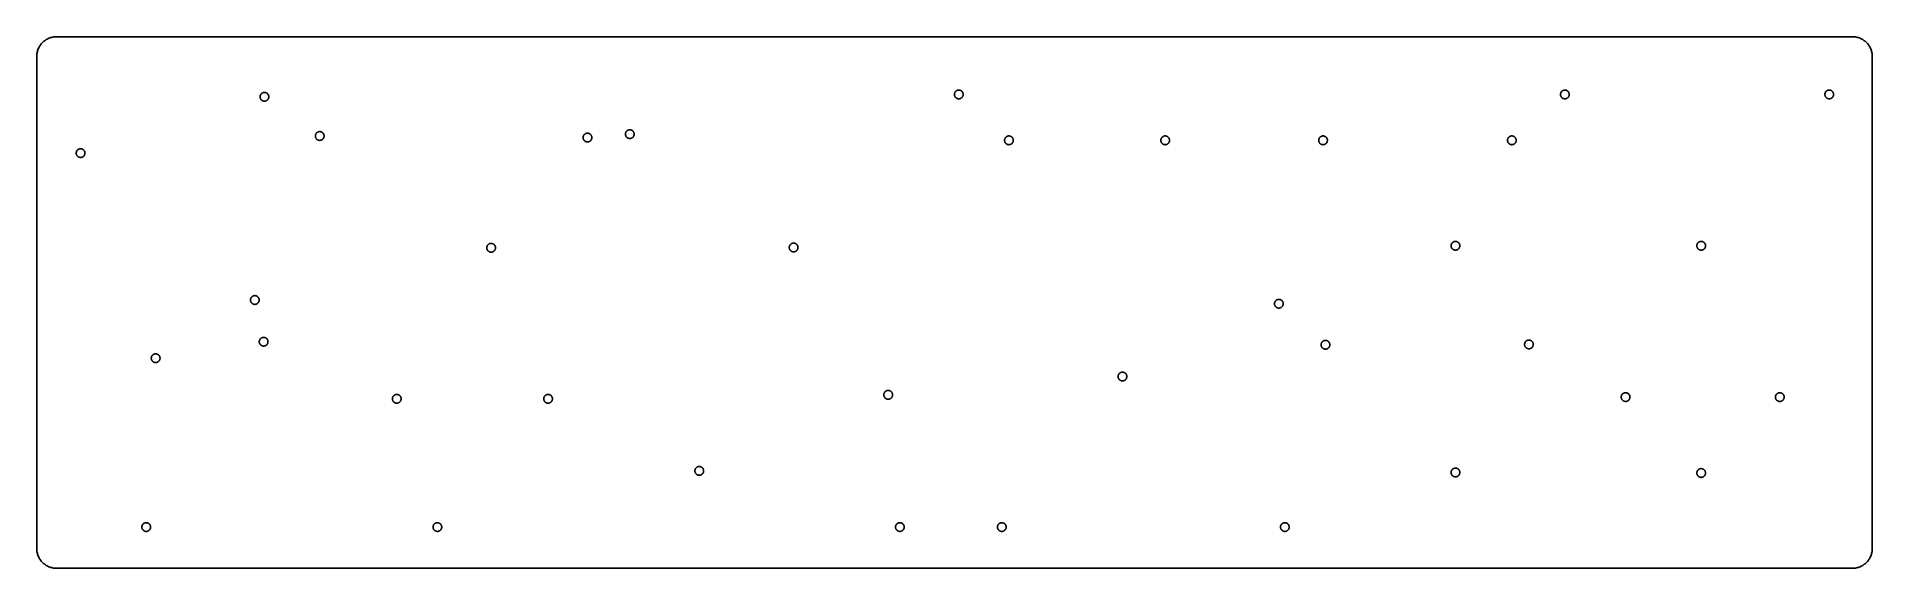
# Model space of a CAD drawing. Extents: x 0 to 462, y -134 to 0.
import ezdxf

# ---------------------------------------------------------------- set-up
doc = ezdxf.new("R2010")
doc.units = 0
doc.layers.add('BLACK', color=7, linetype='CONTINUOUS')

msp = doc.modelspace()

# ---------------------------------------------------------------- linework, layer by layer
at = {"layer": 'BLACK', "linetype": 'CONTINUOUS'}
for p, q in [((4.7427, -0.0065), (5, 0)), ((5, 0), (457.44, 0)), ((457.44, 0), (457.697, -0.0065)), ((0.0065, -4.7427), (0.0258, -4.4888)), ((0.0258, -4.4888), (0.0576, -4.2386)), ((0.0576, -4.2386), (0.1016, -3.9923)), ((0.1016, -3.9923), (0.1574, -3.7504)), ((0.1574, -3.7504), (0.2248, -3.5131)), ((0.2248, -3.5131), (0.3034, -3.2808)), ((0.3034, -3.2808), (0.3929, -3.0538)), ((0.3929, -3.0538), (0.4931, -2.8323)), ((0.4931, -2.8323), (0.6035, -2.6167)), ((0.6035, -2.6167), (0.7239, -2.4073)), ((0.7239, -2.4073), (0.8539, -2.2045)), ((0.8539, -2.2045), (0.9933, -2.0084)), ((0.9933, -2.0084), (1.1418, -1.8195)), ((1.1418, -1.8195), (1.2989, -1.6381)), ((1.2989, -1.6381), (1.4645, -1.4645)), ((1.4645, -1.4645), (1.6381, -1.2989)), ((1.6381, -1.2989), (1.8195, -1.1418)), ((1.8195, -1.1418), (2.0084, -0.9933)), ((2.0084, -0.9933), (2.2045, -0.8539)), ((2.2045, -0.8539), (2.4073, -0.7239)), ((2.4073, -0.7239), (2.6167, -0.6035)), ((2.6167, -0.6035), (2.8323, -0.4931)), ((2.8323, -0.4931), (3.0538, -0.3929)), ((3.0538, -0.3929), (3.2808, -0.3034)), ((3.2808, -0.3034), (3.5131, -0.2248)), ((3.5131, -0.2248), (3.7504, -0.1574)), ((3.7504, -0.1574), (3.9923, -0.1016)), ((3.9923, -0.1016), (4.2386, -0.0576)), ((4.2386, -0.0576), (4.4888, -0.0258)), ((4.4888, -0.0258), (4.7427, -0.0065)), ((457.697, -0.0065), (457.951, -0.0258)), ((457.951, -0.0258), (458.201, -0.0576)), ((458.201, -0.0576), (458.448, -0.1016)), ((458.448, -0.1016), (458.69, -0.1574)), ((458.69, -0.1574), (458.927, -0.2248)), ((458.927, -0.2248), (459.159, -0.3034)), ((459.159, -0.3034), (459.386, -0.3929)), ((459.386, -0.3929), (459.608, -0.4931)), ((459.608, -0.4931), (459.823, -0.6035)), ((459.823, -0.6035), (460.033, -0.7239)), ((460.033, -0.7239), (460.236, -0.8539)), ((460.236, -0.8539), (460.432, -0.9933)), ((460.432, -0.9933), (460.62, -1.1418)), ((460.62, -1.1418), (460.802, -1.2989)), ((460.802, -1.2989), (460.976, -1.4645)), ((460.976, -1.4645), (461.141, -1.6381)), ((461.141, -1.6381), (461.298, -1.8195)), ((461.298, -1.8195), (461.447, -2.0084)), ((461.447, -2.0084), (461.586, -2.2045)), ((461.586, -2.2045), (461.716, -2.4073)), ((461.716, -2.4073), (461.836, -2.6167)), ((461.836, -2.6167), (461.947, -2.8323)), ((461.947, -2.8323), (462.047, -3.0538)), ((462.047, -3.0538), (462.137, -3.2808)), ((462.137, -3.2808), (462.215, -3.5131)), ((462.215, -3.5131), (462.283, -3.7504)), ((462.283, -3.7504), (462.338, -3.9923)), ((462.338, -3.9923), (462.382, -4.2386)), ((462.382, -4.2386), (462.414, -4.4888)), ((462.414, -4.4888), (462.433, -4.7427)), ((0, -5), (0.0065, -4.7427)), ((0, -128.83), (0, -5)), ((462.433, -4.7427), (462.44, -5)), ((462.44, -5), (462.44, -128.83)), ((231.398, -13.911), (231.429, -13.8679)), ((231.429, -13.8679), (231.461, -13.8263)), ((231.461, -13.8263), (231.496, -13.7864)), ((231.496, -13.7864), (231.532, -13.7482)), ((231.532, -13.7482), (231.57, -13.7118)), ((231.57, -13.7118), (231.61, -13.6772)), ((231.61, -13.6772), (231.652, -13.6445)), ((231.652, -13.6445), (231.695, -13.6139)), ((231.695, -13.6139), (231.74, -13.5853)), ((231.74, -13.5853), (231.786, -13.5588)), ((231.786, -13.5588), (231.833, -13.5345)), ((231.833, -13.5345), (231.882, -13.5124)), ((231.882, -13.5124), (231.932, -13.4927)), ((231.932, -13.4927), (231.983, -13.4755)), ((231.983, -13.4755), (232.035, -13.4606)), ((232.035, -13.4606), (232.088, -13.4483)), ((232.088, -13.4483), (232.142, -13.4387)), ((232.142, -13.4387), (232.198, -13.4317)), ((232.198, -13.4317), (232.253, -13.4274)), ((232.253, -13.4274), (232.31, -13.426)), ((232.31, -13.426), (232.367, -13.4274)), ((232.367, -13.4274), (232.422, -13.4317)), ((232.422, -13.4317), (232.478, -13.4387)), ((232.478, -13.4387), (232.532, -13.4483)), ((232.532, -13.4483), (232.585, -13.4606)), ((232.585, -13.4606), (232.637, -13.4755)), ((232.637, -13.4755), (232.688, -13.4927)), ((232.688, -13.4927), (232.738, -13.5124)), ((232.738, -13.5124), (232.787, -13.5345)), ((232.787, -13.5345), (232.834, -13.5588)), ((232.834, -13.5588), (232.88, -13.5853)), ((232.88, -13.5853), (232.925, -13.6139)), ((232.925, -13.6139), (232.968, -13.6445)), ((232.968, -13.6445), (233.01, -13.6772)), ((233.01, -13.6772), (233.05, -13.7118)), ((233.05, -13.7118), (233.088, -13.7482)), ((233.088, -13.7482), (233.124, -13.7864)), ((233.124, -13.7864), (233.159, -13.8263)), ((233.159, -13.8263), (233.191, -13.8679)), ((233.191, -13.8679), (233.222, -13.911)), ((384.078, -13.911), (384.108, -13.8679)), ((384.108, -13.8679), (384.141, -13.8263)), ((384.141, -13.8263), (384.176, -13.7864)), ((384.176, -13.7864), (384.212, -13.7482)), ((384.212, -13.7482), (384.25, -13.7118)), ((384.25, -13.7118), (384.29, -13.6772)), ((384.29, -13.6772), (384.332, -13.6445)), ((384.332, -13.6445), (384.375, -13.6139)), ((384.375, -13.6139), (384.42, -13.5853)), ((384.42, -13.5853), (384.466, -13.5588)), ((384.466, -13.5588), (384.513, -13.5345)), ((384.513, -13.5345), (384.562, -13.5124)), ((384.562, -13.5124), (384.612, -13.4927)), ((384.612, -13.4927), (384.663, -13.4755)), ((384.663, -13.4755), (384.715, -13.4606)), ((384.715, -13.4606), (384.768, -13.4483)), ((384.768, -13.4483), (384.822, -13.4387)), ((384.822, -13.4387), (384.877, -13.4317)), ((384.877, -13.4317), (384.933, -13.4274)), ((384.933, -13.4274), (384.99, -13.426)), ((384.99, -13.426), (385.047, -13.4274)), ((385.047, -13.4274), (385.102, -13.4317)), ((385.102, -13.4317), (385.157, -13.4387)), ((385.157, -13.4387), (385.212, -13.4483)), ((385.212, -13.4483), (385.265, -13.4606)), ((385.265, -13.4606), (385.317, -13.4755)), ((385.317, -13.4755), (385.368, -13.4927)), ((385.368, -13.4927), (385.418, -13.5124)), ((385.418, -13.5124), (385.467, -13.5345)), ((385.467, -13.5345), (385.514, -13.5588)), ((385.514, -13.5588), (385.56, -13.5853)), ((385.56, -13.5853), (385.605, -13.6139)), ((385.605, -13.6139), (385.648, -13.6445)), ((385.648, -13.6445), (385.69, -13.6772)), ((385.69, -13.6772), (385.73, -13.7118)), ((385.73, -13.7118), (385.768, -13.7482)), ((385.768, -13.7482), (385.804, -13.7864)), ((385.804, -13.7864), (385.839, -13.8263)), ((385.839, -13.8263), (385.871, -13.8679)), ((385.871, -13.8679), (385.902, -13.911)), ((450.688, -13.911), (450.719, -13.8679)), ((450.719, -13.8679), (450.751, -13.8263)), ((450.751, -13.8263), (450.786, -13.7864)), ((450.786, -13.7864), (450.822, -13.7482)), ((450.822, -13.7482), (450.86, -13.7118)), ((450.86, -13.7118), (450.9, -13.6772)), ((450.9, -13.6772), (450.942, -13.6445)), ((450.942, -13.6445), (450.985, -13.6139)), ((450.985, -13.6139), (451.03, -13.5853)), ((451.03, -13.5853), (451.076, -13.5588)), ((451.076, -13.5588), (451.123, -13.5345)), ((451.123, -13.5345), (451.172, -13.5124)), ((451.172, -13.5124), (451.222, -13.4927)), ((451.222, -13.4927), (451.273, -13.4755)), ((451.273, -13.4755), (451.325, -13.4606)), ((451.325, -13.4606), (451.378, -13.4483)), ((451.378, -13.4483), (451.432, -13.4387)), ((451.432, -13.4387), (451.488, -13.4317)), ((451.488, -13.4317), (451.543, -13.4274)), ((451.543, -13.4274), (451.6, -13.426)), ((451.6, -13.426), (451.657, -13.4274)), ((451.657, -13.4274), (451.712, -13.4317)), ((451.712, -13.4317), (451.767, -13.4387)), ((451.767, -13.4387), (451.822, -13.4483)), ((451.822, -13.4483), (451.875, -13.4606)), ((451.875, -13.4606), (451.927, -13.4755)), ((451.927, -13.4755), (451.978, -13.4927)), ((451.978, -13.4927), (452.028, -13.5124)), ((452.028, -13.5124), (452.077, -13.5345)), ((452.077, -13.5345), (452.124, -13.5588)), ((452.124, -13.5588), (452.17, -13.5853)), ((452.17, -13.5853), (452.215, -13.6139)), ((452.215, -13.6139), (452.258, -13.6445)), ((452.258, -13.6445), (452.3, -13.6772)), ((452.3, -13.6772), (452.34, -13.7118)), ((452.34, -13.7118), (452.378, -13.7482)), ((452.378, -13.7482), (452.414, -13.7864)), ((452.414, -13.7864), (452.449, -13.8263)), ((452.449, -13.8263), (452.481, -13.8679)), ((452.481, -13.8679), (452.512, -13.911)), ((56.269, -15.121), (56.2704, -15.0644)), ((56.2704, -15.1776), (56.269, -15.121)), ((56.2704, -15.0644), (56.2747, -15.0085)), ((56.2747, -15.2335), (56.2704, -15.1776)), ((56.2747, -15.0085), (56.2817, -14.9535)), ((56.2817, -15.2885), (56.2747, -15.2335)), ((56.2817, -14.9535), (56.2913, -14.8993)), ((56.2913, -15.3427), (56.2817, -15.2885)), ((56.2913, -14.8993), (56.3036, -14.8461)), ((56.3036, -15.3959), (56.2913, -15.3427)), ((56.3036, -14.8461), (56.3185, -14.7939)), ((56.3185, -15.4481), (56.3036, -15.3959)), ((56.3185, -14.7939), (56.3357, -14.7428)), ((56.3357, -15.4992), (56.3185, -15.4481)), ((56.3357, -14.7428), (56.3554, -14.6928)), ((56.3554, -15.5492), (56.3357, -15.4992)), ((56.3554, -14.6928), (56.3775, -14.6441)), ((56.3775, -15.5979), (56.3554, -15.5492)), ((56.3775, -14.6441), (56.4018, -14.5967)), ((56.4018, -15.6453), (56.3775, -15.5979)), ((56.4018, -14.5967), (56.4282, -14.5506)), ((56.4282, -15.6914), (56.4018, -15.6453)), ((56.4282, -14.5506), (56.4569, -14.506)), ((56.4569, -15.736), (56.4282, -15.6914)), ((56.4569, -14.506), (56.4875, -14.4629)), ((56.4875, -15.7791), (56.4569, -15.736)), ((56.4875, -14.4629), (56.5202, -14.4213)), ((56.5202, -15.8207), (56.4875, -15.7791)), ((56.5202, -14.4213), (56.5548, -14.3814)), ((56.5548, -15.8606), (56.5202, -15.8207)), ((56.5548, -14.3814), (56.5912, -14.3432)), ((56.5912, -15.8988), (56.5548, -15.8606)), ((56.5912, -14.3432), (56.6294, -14.3068)), ((56.6294, -15.9352), (56.5912, -15.8988)), ((56.6294, -14.3068), (56.6693, -14.2722)), ((56.6693, -15.9698), (56.6294, -15.9352)), ((56.6693, -14.2722), (56.7108, -14.2395)), ((56.7108, -16.0025), (56.6693, -15.9698)), ((56.7108, -14.2395), (56.754, -14.2089)), ((56.754, -16.0331), (56.7108, -16.0025)), ((56.754, -14.2089), (56.7986, -14.1803)), ((56.7986, -16.0617), (56.754, -16.0331)), ((56.7986, -14.1803), (56.8447, -14.1538)), ((56.8447, -16.0882), (56.7986, -16.0617)), ((56.8447, -14.1538), (56.8921, -14.1295)), ((56.8921, -16.1125), (56.8447, -16.0882)), ((56.8921, -14.1295), (56.9408, -14.1074)), ((56.9408, -16.1346), (56.8921, -16.1125)), ((56.9408, -14.1074), (56.9908, -14.0877)), ((56.9908, -16.1543), (56.9408, -16.1346)), ((56.9908, -14.0877), (57.0419, -14.0705)), ((57.0419, -16.1715), (56.9908, -16.1543)), ((57.0419, -14.0705), (57.0941, -14.0556)), ((57.0941, -16.1864), (57.0419, -16.1715)), ((57.0941, -14.0556), (57.1473, -14.0433)), ((57.1473, -16.1987), (57.0941, -16.1864)), ((57.1473, -14.0433), (57.2015, -14.0337)), ((57.2015, -16.2083), (57.1473, -16.1987)), ((57.2015, -14.0337), (57.2565, -14.0267)), ((57.2565, -16.2153), (57.2015, -16.2083)), ((57.2565, -14.0267), (57.3124, -14.0224)), ((57.3124, -16.2196), (57.2565, -16.2153)), ((57.3124, -14.0224), (57.369, -14.021)), ((57.369, -16.221), (57.3124, -16.2196)), ((57.369, -14.021), (57.4256, -14.0224)), ((57.4256, -16.2196), (57.369, -16.221)), ((57.4256, -14.0224), (57.4815, -14.0267)), ((57.4815, -16.2153), (57.4256, -16.2196)), ((57.4815, -14.0267), (57.5365, -14.0337)), ((57.5365, -16.2083), (57.4815, -16.2153)), ((57.5365, -14.0337), (57.5907, -14.0433)), ((57.5907, -16.1987), (57.5365, -16.2083)), ((57.5907, -14.0433), (57.6439, -14.0556)), ((57.6439, -16.1864), (57.5907, -16.1987)), ((57.6439, -14.0556), (57.6961, -14.0705)), ((57.6961, -16.1715), (57.6439, -16.1864)), ((57.6961, -14.0705), (57.7472, -14.0877)), ((57.7472, -16.1543), (57.6961, -16.1715)), ((57.7472, -14.0877), (57.7972, -14.1074)), ((57.7972, -16.1346), (57.7472, -16.1543)), ((57.7972, -14.1074), (57.8459, -14.1295)), ((57.8459, -16.1125), (57.7972, -16.1346)), ((57.8459, -14.1295), (57.8933, -14.1538)), ((57.8933, -16.0882), (57.8459, -16.1125)), ((57.8933, -14.1538), (57.9394, -14.1803)), ((57.9394, -16.0617), (57.8933, -16.0882)), ((57.9394, -14.1803), (57.984, -14.2089)), ((57.984, -16.0331), (57.9394, -16.0617)), ((57.984, -14.2089), (58.0271, -14.2395)), ((58.0271, -16.0025), (57.984, -16.0331)), ((58.0271, -14.2395), (58.0687, -14.2722)), ((58.0687, -15.9698), (58.0271, -16.0025)), ((58.0687, -14.2722), (58.1086, -14.3068)), ((58.1086, -15.9352), (58.0687, -15.9698)), ((58.1086, -14.3068), (58.1468, -14.3432)), ((58.1468, -15.8988), (58.1086, -15.9352)), ((58.1468, -14.3432), (58.1832, -14.3814)), ((58.1832, -15.8606), (58.1468, -15.8988)), ((58.1832, -14.3814), (58.2178, -14.4213)), ((58.2178, -15.8207), (58.1832, -15.8606)), ((58.2178, -14.4213), (58.2505, -14.4629)), ((58.2505, -15.7791), (58.2178, -15.8207)), ((58.2505, -14.4629), (58.2811, -14.506)), ((58.2811, -15.736), (58.2505, -15.7791)), ((58.2811, -14.506), (58.3097, -14.5506)), ((58.3097, -15.6914), (58.2811, -15.736)), ((58.3097, -14.5506), (58.3362, -14.5967)), ((58.3362, -15.6453), (58.3097, -15.6914)), ((58.3362, -14.5967), (58.3605, -14.6441)), ((58.3605, -15.5979), (58.3362, -15.6453)), ((58.3605, -14.6441), (58.3826, -14.6928)), ((58.3826, -15.5492), (58.3605, -15.5979)), ((58.3826, -14.6928), (58.4022, -14.7428)), ((58.4022, -15.4992), (58.3826, -15.5492)), ((58.4022, -14.7428), (58.4195, -14.7939)), ((58.4195, -15.4481), (58.4022, -15.4992)), ((58.4195, -14.7939), (58.4344, -14.8461)), ((58.4344, -15.3959), (58.4195, -15.4481)), ((58.4344, -14.8461), (58.4466, -14.8993)), ((58.4466, -15.3427), (58.4344, -15.3959)), ((58.4466, -14.8993), (58.4563, -14.9535)), ((58.4563, -15.2885), (58.4466, -15.3427)), ((58.4563, -14.9535), (58.4633, -15.0085)), ((58.4633, -15.2335), (58.4563, -15.2885)), ((58.4633, -15.0085), (58.4676, -15.0644)), ((58.4676, -15.1776), (58.4633, -15.2335)), ((58.4676, -15.0644), (58.469, -15.121)), ((58.469, -15.121), (58.4676, -15.1776)), ((231.21, -14.526), (231.211, -14.4694)), ((231.211, -14.5826), (231.21, -14.526)), ((231.211, -14.4694), (231.216, -14.4135)), ((231.216, -14.6385), (231.211, -14.5826)), ((231.216, -14.4135), (231.223, -14.3585)), ((231.223, -14.6935), (231.216, -14.6385)), ((231.223, -14.3585), (231.232, -14.3043)), ((231.232, -14.7477), (231.223, -14.6935)), ((231.232, -14.3043), (231.245, -14.2511)), ((231.245, -14.8009), (231.232, -14.7477)), ((231.245, -14.2511), (231.259, -14.1989)), ((231.259, -14.8531), (231.245, -14.8009)), ((231.259, -14.1989), (231.277, -14.1478)), ((231.277, -14.9042), (231.259, -14.8531)), ((231.277, -14.1478), (231.296, -14.0978)), ((231.296, -14.9542), (231.277, -14.9042)), ((231.296, -14.0978), (231.318, -14.0491)), ((231.318, -15.0029), (231.296, -14.9542)), ((231.318, -14.0491), (231.343, -14.0017)), ((231.343, -15.0503), (231.318, -15.0029)), ((231.343, -14.0017), (231.369, -13.9556)), ((231.369, -15.0964), (231.343, -15.0503)), ((231.369, -13.9556), (231.398, -13.911)), ((231.398, -15.141), (231.369, -15.0964)), ((231.429, -15.1841), (231.398, -15.141)), ((231.461, -15.2257), (231.429, -15.1841)), ((231.496, -15.2656), (231.461, -15.2257)), ((231.532, -15.3038), (231.496, -15.2656)), ((231.57, -15.3402), (231.532, -15.3038)), ((231.61, -15.3748), (231.57, -15.3402)), ((231.652, -15.4075), (231.61, -15.3748)), ((231.695, -15.4381), (231.652, -15.4075)), ((231.74, -15.4667), (231.695, -15.4381)), ((231.786, -15.4932), (231.74, -15.4667)), ((231.833, -15.5175), (231.786, -15.4932)), ((231.882, -15.5396), (231.833, -15.5175)), ((231.932, -15.5593), (231.882, -15.5396)), ((231.983, -15.5765), (231.932, -15.5593)), ((232.035, -15.5914), (231.983, -15.5765)), ((232.088, -15.6037), (232.035, -15.5914)), ((232.142, -15.6133), (232.088, -15.6037)), ((232.198, -15.6203), (232.142, -15.6133)), ((232.253, -15.6246), (232.198, -15.6203)), ((232.31, -15.626), (232.253, -15.6246)), ((232.367, -15.6246), (232.31, -15.626)), ((232.422, -15.6203), (232.367, -15.6246)), ((232.478, -15.6133), (232.422, -15.6203)), ((232.532, -15.6037), (232.478, -15.6133)), ((232.585, -15.5914), (232.532, -15.6037)), ((232.637, -15.5765), (232.585, -15.5914)), ((232.688, -15.5593), (232.637, -15.5765)), ((232.738, -15.5396), (232.688, -15.5593)), ((232.787, -15.5175), (232.738, -15.5396)), ((232.834, -15.4932), (232.787, -15.5175)), ((232.88, -15.4667), (232.834, -15.4932)), ((232.925, -15.4381), (232.88, -15.4667)), ((232.968, -15.4075), (232.925, -15.4381)), ((233.01, -15.3748), (232.968, -15.4075)), ((233.05, -15.3402), (233.01, -15.3748)), ((233.088, -15.3038), (233.05, -15.3402)), ((233.124, -15.2656), (233.088, -15.3038)), ((233.159, -15.2257), (233.124, -15.2656)), ((233.191, -15.1841), (233.159, -15.2257)), ((233.222, -15.141), (233.191, -15.1841)), ((233.222, -13.911), (233.251, -13.9556)), ((233.251, -15.0964), (233.222, -15.141)), ((233.251, -13.9556), (233.277, -14.0017)), ((233.277, -15.0503), (233.251, -15.0964)), ((233.277, -14.0017), (233.302, -14.0491)), ((233.302, -15.0029), (233.277, -15.0503)), ((233.302, -14.0491), (233.324, -14.0978)), ((233.324, -14.9542), (233.302, -15.0029)), ((233.324, -14.0978), (233.343, -14.1478)), ((233.343, -14.9042), (233.324, -14.9542)), ((233.343, -14.1478), (233.361, -14.1989)), ((233.361, -14.8531), (233.343, -14.9042)), ((233.361, -14.1989), (233.375, -14.2511)), ((233.375, -14.8009), (233.361, -14.8531)), ((233.375, -14.2511), (233.388, -14.3043)), ((233.388, -14.7477), (233.375, -14.8009)), ((233.388, -14.3043), (233.397, -14.3585)), ((233.397, -14.6935), (233.388, -14.7477)), ((233.397, -14.3585), (233.404, -14.4135)), ((233.404, -14.6385), (233.397, -14.6935)), ((233.404, -14.4135), (233.409, -14.4694)), ((233.409, -14.5826), (233.404, -14.6385)), ((233.409, -14.4694), (233.41, -14.526)), ((233.41, -14.526), (233.409, -14.5826)), ((383.89, -14.526), (383.891, -14.4694)), ((383.891, -14.5826), (383.89, -14.526)), ((383.891, -14.4694), (383.896, -14.4135)), ((383.896, -14.6385), (383.891, -14.5826)), ((383.896, -14.4135), (383.903, -14.3585)), ((383.903, -14.6935), (383.896, -14.6385)), ((383.903, -14.3585), (383.912, -14.3043)), ((383.912, -14.7477), (383.903, -14.6935)), ((383.912, -14.3043), (383.925, -14.2511)), ((383.925, -14.8009), (383.912, -14.7477)), ((383.925, -14.2511), (383.939, -14.1989)), ((383.939, -14.8531), (383.925, -14.8009)), ((383.939, -14.1989), (383.957, -14.1478)), ((383.957, -14.9042), (383.939, -14.8531)), ((383.957, -14.1478), (383.976, -14.0978)), ((383.976, -14.9542), (383.957, -14.9042)), ((383.976, -14.0978), (383.998, -14.0491)), ((383.998, -15.0029), (383.976, -14.9542)), ((383.998, -14.0491), (384.023, -14.0017)), ((384.023, -15.0503), (383.998, -15.0029)), ((384.023, -14.0017), (384.049, -13.9556)), ((384.049, -15.0964), (384.023, -15.0503)), ((384.049, -13.9556), (384.078, -13.911)), ((384.078, -15.141), (384.049, -15.0964)), ((384.108, -15.1841), (384.078, -15.141)), ((384.141, -15.2257), (384.108, -15.1841)), ((384.176, -15.2656), (384.141, -15.2257)), ((384.212, -15.3038), (384.176, -15.2656)), ((384.25, -15.3402), (384.212, -15.3038)), ((384.29, -15.3748), (384.25, -15.3402)), ((384.332, -15.4075), (384.29, -15.3748)), ((384.375, -15.4381), (384.332, -15.4075)), ((384.42, -15.4667), (384.375, -15.4381)), ((384.466, -15.4932), (384.42, -15.4667)), ((384.513, -15.5175), (384.466, -15.4932)), ((384.562, -15.5396), (384.513, -15.5175)), ((384.612, -15.5593), (384.562, -15.5396)), ((384.663, -15.5765), (384.612, -15.5593)), ((384.715, -15.5914), (384.663, -15.5765)), ((384.768, -15.6037), (384.715, -15.5914)), ((384.822, -15.6133), (384.768, -15.6037)), ((384.877, -15.6203), (384.822, -15.6133)), ((384.933, -15.6246), (384.877, -15.6203)), ((384.99, -15.626), (384.933, -15.6246)), ((385.047, -15.6246), (384.99, -15.626)), ((385.102, -15.6203), (385.047, -15.6246)), ((385.157, -15.6133), (385.102, -15.6203)), ((385.212, -15.6037), (385.157, -15.6133)), ((385.265, -15.5914), (385.212, -15.6037)), ((385.317, -15.5765), (385.265, -15.5914)), ((385.368, -15.5593), (385.317, -15.5765)), ((385.418, -15.5396), (385.368, -15.5593)), ((385.467, -15.5175), (385.418, -15.5396)), ((385.514, -15.4932), (385.467, -15.5175)), ((385.56, -15.4667), (385.514, -15.4932)), ((385.605, -15.4381), (385.56, -15.4667)), ((385.648, -15.4075), (385.605, -15.4381)), ((385.69, -15.3748), (385.648, -15.4075)), ((385.73, -15.3402), (385.69, -15.3748)), ((385.768, -15.3038), (385.73, -15.3402)), ((385.804, -15.2656), (385.768, -15.3038)), ((385.839, -15.2257), (385.804, -15.2656)), ((385.871, -15.1841), (385.839, -15.2257)), ((385.902, -15.141), (385.871, -15.1841)), ((385.902, -13.911), (385.931, -13.9556)), ((385.931, -15.0964), (385.902, -15.141)), ((385.931, -13.9556), (385.957, -14.0017)), ((385.957, -15.0503), (385.931, -15.0964)), ((385.957, -14.0017), (385.981, -14.0491)), ((385.981, -15.0029), (385.957, -15.0503)), ((385.981, -14.0491), (386.004, -14.0978)), ((386.004, -14.9542), (385.981, -15.0029)), ((386.004, -14.0978), (386.023, -14.1478)), ((386.023, -14.9042), (386.004, -14.9542)), ((386.023, -14.1478), (386.041, -14.1989)), ((386.041, -14.8531), (386.023, -14.9042)), ((386.041, -14.1989), (386.055, -14.2511)), ((386.055, -14.8009), (386.041, -14.8531)), ((386.055, -14.2511), (386.068, -14.3043)), ((386.068, -14.7477), (386.055, -14.8009)), ((386.068, -14.3043), (386.077, -14.3585)), ((386.077, -14.6935), (386.068, -14.7477)), ((386.077, -14.3585), (386.084, -14.4135)), ((386.084, -14.6385), (386.077, -14.6935)), ((386.084, -14.4135), (386.089, -14.4694)), ((386.089, -14.5826), (386.084, -14.6385)), ((386.089, -14.4694), (386.09, -14.526)), ((386.09, -14.526), (386.089, -14.5826)), ((450.5, -14.526), (450.501, -14.4694)), ((450.501, -14.5826), (450.5, -14.526)), ((450.501, -14.4694), (450.506, -14.4135)), ((450.506, -14.6385), (450.501, -14.5826)), ((450.506, -14.4135), (450.513, -14.3585)), ((450.513, -14.6935), (450.506, -14.6385)), ((450.513, -14.3585), (450.522, -14.3043)), ((450.522, -14.7477), (450.513, -14.6935)), ((450.522, -14.3043), (450.535, -14.2511)), ((450.535, -14.8009), (450.522, -14.7477)), ((450.535, -14.2511), (450.549, -14.1989)), ((450.549, -14.8531), (450.535, -14.8009)), ((450.549, -14.1989), (450.567, -14.1478)), ((450.567, -14.9042), (450.549, -14.8531)), ((450.567, -14.1478), (450.586, -14.0978)), ((450.586, -14.9542), (450.567, -14.9042)), ((450.586, -14.0978), (450.608, -14.0491)), ((450.608, -15.0029), (450.586, -14.9542)), ((450.608, -14.0491), (450.633, -14.0017)), ((450.633, -15.0503), (450.608, -15.0029)), ((450.633, -14.0017), (450.659, -13.9556)), ((450.659, -15.0964), (450.633, -15.0503)), ((450.659, -13.9556), (450.688, -13.911)), ((450.688, -15.141), (450.659, -15.0964)), ((450.719, -15.1841), (450.688, -15.141)), ((450.751, -15.2257), (450.719, -15.1841)), ((450.786, -15.2656), (450.751, -15.2257)), ((450.822, -15.3038), (450.786, -15.2656)), ((450.86, -15.3402), (450.822, -15.3038)), ((450.9, -15.3748), (450.86, -15.3402)), ((450.942, -15.4075), (450.9, -15.3748)), ((450.985, -15.4381), (450.942, -15.4075)), ((451.03, -15.4667), (450.985, -15.4381)), ((451.076, -15.4932), (451.03, -15.4667)), ((451.123, -15.5175), (451.076, -15.4932)), ((451.172, -15.5396), (451.123, -15.5175)), ((451.222, -15.5593), (451.172, -15.5396)), ((451.273, -15.5765), (451.222, -15.5593)), ((451.325, -15.5914), (451.273, -15.5765)), ((451.378, -15.6037), (451.325, -15.5914)), ((451.432, -15.6133), (451.378, -15.6037)), ((451.488, -15.6203), (451.432, -15.6133)), ((451.543, -15.6246), (451.488, -15.6203)), ((451.6, -15.626), (451.543, -15.6246)), ((451.657, -15.6246), (451.6, -15.626)), ((451.712, -15.6203), (451.657, -15.6246)), ((451.767, -15.6133), (451.712, -15.6203)), ((451.822, -15.6037), (451.767, -15.6133)), ((451.875, -15.5914), (451.822, -15.6037)), ((451.927, -15.5765), (451.875, -15.5914)), ((451.978, -15.5593), (451.927, -15.5765)), ((452.028, -15.5396), (451.978, -15.5593)), ((452.077, -15.5175), (452.028, -15.5396)), ((452.124, -15.4932), (452.077, -15.5175)), ((452.17, -15.4667), (452.124, -15.4932)), ((452.215, -15.4381), (452.17, -15.4667)), ((452.258, -15.4075), (452.215, -15.4381)), ((452.3, -15.3748), (452.258, -15.4075)), ((452.34, -15.3402), (452.3, -15.3748)), ((452.378, -15.3038), (452.34, -15.3402)), ((452.414, -15.2656), (452.378, -15.3038)), ((452.449, -15.2257), (452.414, -15.2656)), ((452.481, -15.1841), (452.449, -15.2257)), ((452.512, -15.141), (452.481, -15.1841)), ((452.512, -13.911), (452.541, -13.9556)), ((452.541, -15.0964), (452.512, -15.141)), ((452.541, -13.9556), (452.567, -14.0017)), ((452.567, -15.0503), (452.541, -15.0964)), ((452.567, -14.0017), (452.592, -14.0491)), ((452.592, -15.0029), (452.567, -15.0503)), ((452.592, -14.0491), (452.614, -14.0978)), ((452.614, -14.9542), (452.592, -15.0029)), ((452.614, -14.0978), (452.633, -14.1478)), ((452.633, -14.9042), (452.614, -14.9542)), ((452.633, -14.1478), (452.651, -14.1989)), ((452.651, -14.8531), (452.633, -14.9042)), ((452.651, -14.1989), (452.665, -14.2511)), ((452.665, -14.8009), (452.651, -14.8531)), ((452.665, -14.2511), (452.678, -14.3043)), ((452.678, -14.7477), (452.665, -14.8009)), ((452.678, -14.3043), (452.687, -14.3585)), ((452.687, -14.6935), (452.678, -14.7477)), ((452.687, -14.3585), (452.694, -14.4135)), ((452.694, -14.6385), (452.687, -14.6935)), ((452.694, -14.4135), (452.699, -14.4694)), ((452.699, -14.5826), (452.694, -14.6385)), ((452.699, -14.4694), (452.7, -14.526)), ((452.7, -14.526), (452.699, -14.5826)), ((70.201, -24.987), (70.2024, -24.9304)), ((70.2024, -25.0436), (70.201, -24.987)), ((70.2024, -24.9304), (70.2067, -24.8745)), ((70.2067, -25.0995), (70.2024, -25.0436)), ((70.2067, -24.8745), (70.2137, -24.8195)), ((70.2137, -25.1545), (70.2067, -25.0995)), ((70.2137, -24.8195), (70.2233, -24.7653)), ((70.2233, -25.2087), (70.2137, -25.1545)), ((70.2233, -24.7653), (70.2356, -24.7121)), ((70.2356, -25.2619), (70.2233, -25.2087)), ((70.2356, -24.7121), (70.2505, -24.6599)), ((70.2505, -25.3141), (70.2356, -25.2619)), ((70.2505, -24.6599), (70.2677, -24.6088)), ((70.2677, -25.3652), (70.2505, -25.3141)), ((70.2677, -24.6088), (70.2874, -24.5588)), ((70.2874, -25.4152), (70.2677, -25.3652)), ((70.2874, -24.5588), (70.3095, -24.5101)), ((70.3095, -25.4639), (70.2874, -25.4152)), ((70.3095, -24.5101), (70.3338, -24.4627)), ((70.3338, -25.5113), (70.3095, -25.4639)), ((70.3338, -24.4627), (70.3602, -24.4166)), ((70.3602, -25.5574), (70.3338, -25.5113)), ((70.3602, -24.4166), (70.3889, -24.372)), ((70.3889, -25.602), (70.3602, -25.5574)), ((70.3889, -24.372), (70.4195, -24.3289)), ((70.4195, -25.6451), (70.3889, -25.602)), ((70.4195, -24.3289), (70.4522, -24.2873)), ((70.4522, -25.6867), (70.4195, -25.6451)), ((70.4522, -24.2873), (70.4868, -24.2474)), ((70.4868, -25.7266), (70.4522, -25.6867)), ((70.4868, -24.2474), (70.5232, -24.2092)), ((70.5232, -25.7648), (70.4868, -25.7266)), ((70.5232, -24.2092), (70.5614, -24.1728)), ((70.5614, -25.8012), (70.5232, -25.7648)), ((70.5614, -24.1728), (70.6013, -24.1382)), ((70.6013, -25.8358), (70.5614, -25.8012)), ((70.6013, -24.1382), (70.6428, -24.1055)), ((70.6428, -25.8685), (70.6013, -25.8358)), ((70.6428, -24.1055), (70.686, -24.0749)), ((70.686, -25.8991), (70.6428, -25.8685)), ((70.686, -24.0749), (70.7306, -24.0463)), ((70.7306, -25.9277), (70.686, -25.8991)), ((70.7306, -24.0463), (70.7767, -24.0198)), ((70.7767, -25.9542), (70.7306, -25.9277)), ((70.7767, -24.0198), (70.8241, -23.9955)), ((70.8241, -25.9785), (70.7767, -25.9542)), ((70.8241, -23.9955), (70.8728, -23.9734)), ((70.8728, -26.0006), (70.8241, -25.9785)), ((70.8728, -23.9734), (70.9228, -23.9537)), ((70.9228, -26.0203), (70.8728, -26.0006)), ((70.9228, -23.9537), (70.9739, -23.9365)), ((70.9739, -26.0375), (70.9228, -26.0203)), ((70.9739, -23.9365), (71.0261, -23.9216)), ((71.0261, -26.0524), (70.9739, -26.0375)), ((71.0261, -23.9216), (71.0793, -23.9093)), ((71.0793, -26.0647), (71.0261, -26.0524)), ((71.0793, -23.9093), (71.1335, -23.8997)), ((71.1335, -26.0743), (71.0793, -26.0647)), ((71.1335, -23.8997), (71.1885, -23.8927)), ((71.1885, -26.0813), (71.1335, -26.0743)), ((71.1885, -23.8927), (71.2444, -23.8884)), ((71.2444, -26.0856), (71.1885, -26.0813)), ((71.2444, -23.8884), (71.301, -23.887)), ((71.301, -26.087), (71.2444, -26.0856)), ((71.301, -23.887), (71.3576, -23.8884)), ((71.3576, -26.0856), (71.301, -26.087)), ((71.3576, -23.8884), (71.4135, -23.8927)), ((71.4135, -26.0813), (71.3576, -26.0856)), ((71.4135, -23.8927), (71.4685, -23.8997)), ((71.4685, -26.0743), (71.4135, -26.0813)), ((71.4685, -23.8997), (71.5227, -23.9093)), ((71.5227, -26.0647), (71.4685, -26.0743)), ((71.5227, -23.9093), (71.5759, -23.9216)), ((71.5759, -26.0524), (71.5227, -26.0647)), ((71.5759, -23.9216), (71.6281, -23.9365)), ((71.6281, -26.0375), (71.5759, -26.0524)), ((71.6281, -23.9365), (71.6792, -23.9537)), ((71.6792, -26.0203), (71.6281, -26.0375)), ((71.6792, -23.9537), (71.7292, -23.9734)), ((71.7292, -26.0006), (71.6792, -26.0203)), ((71.7292, -23.9734), (71.7779, -23.9955)), ((71.7779, -25.9785), (71.7292, -26.0006)), ((71.7779, -23.9955), (71.8253, -24.0198)), ((71.8253, -25.9542), (71.7779, -25.9785)), ((71.8253, -24.0198), (71.8714, -24.0463)), ((71.8714, -25.9277), (71.8253, -25.9542)), ((71.8714, -24.0463), (71.916, -24.0749)), ((71.916, -25.8991), (71.8714, -25.9277)), ((71.916, -24.0749), (71.9591, -24.1055)), ((71.9591, -25.8685), (71.916, -25.8991)), ((71.9591, -24.1055), (72.0007, -24.1382)), ((72.0007, -25.8358), (71.9591, -25.8685)), ((72.0007, -24.1382), (72.0406, -24.1728)), ((72.0406, -25.8012), (72.0007, -25.8358)), ((72.0406, -24.1728), (72.0788, -24.2092)), ((72.0788, -25.7648), (72.0406, -25.8012)), ((72.0788, -24.2092), (72.1152, -24.2474)), ((72.1152, -25.7266), (72.0788, -25.7648)), ((72.1152, -24.2474), (72.1498, -24.2873)), ((72.1498, -25.6867), (72.1152, -25.7266)), ((72.1498, -24.2873), (72.1825, -24.3289)), ((72.1825, -25.6451), (72.1498, -25.6867)), ((72.1825, -24.3289), (72.2131, -24.372)), ((72.2131, -25.602), (72.1825, -25.6451)), ((72.2131, -24.372), (72.2417, -24.4166)), ((72.2417, -25.5574), (72.2131, -25.602)), ((72.2417, -24.4166), (72.2682, -24.4627)), ((72.2682, -25.5113), (72.2417, -25.5574)), ((72.2682, -24.4627), (72.2925, -24.5101)), ((72.2925, -25.4639), (72.2682, -25.5113)), ((72.2925, -24.5101), (72.3145, -24.5588)), ((72.3145, -25.4152), (72.2925, -25.4639)), ((72.3145, -24.5588), (72.3342, -24.6088)), ((72.3342, -25.3652), (72.3145, -25.4152)), ((72.3342, -24.6088), (72.3515, -24.6599)), ((72.3515, -25.3141), (72.3342, -25.3652)), ((72.3515, -24.6599), (72.3664, -24.7121)), ((72.3664, -25.2619), (72.3515, -25.3141)), ((72.3664, -24.7121), (72.3786, -24.7653)), ((72.3786, -25.2087), (72.3664, -25.2619)), ((72.3786, -24.7653), (72.3883, -24.8195)), ((72.3883, -25.1545), (72.3786, -25.2087)), ((72.3883, -24.8195), (72.3953, -24.8745)), ((72.3953, -25.0995), (72.3883, -25.1545)), ((72.3953, -24.8745), (72.3996, -24.9304)), ((72.3996, -25.0436), (72.3953, -25.0995)), ((72.3996, -24.9304), (72.401, -24.987)), ((72.401, -24.987), (72.3996, -25.0436)), ((137.65, -25.395), (137.651, -25.3384)), ((137.651, -25.4516), (137.65, -25.395)), ((137.651, -25.3384), (137.656, -25.2825)), ((137.656, -25.5075), (137.651, -25.4516)), ((137.656, -25.2825), (137.663, -25.2275)), ((137.663, -25.5625), (137.656, -25.5075)), ((137.663, -25.2275), (137.672, -25.1733)), ((137.672, -25.6167), (137.663, -25.5625)), ((137.672, -25.1733), (137.685, -25.1201)), ((137.685, -25.6699), (137.672, -25.6167)), ((137.685, -25.1201), (137.699, -25.0679)), ((137.699, -25.7221), (137.685, -25.6699)), ((137.699, -25.0679), (137.717, -25.0168)), ((137.717, -25.7732), (137.699, -25.7221)), ((137.717, -25.0168), (137.736, -24.9668)), ((137.736, -25.8232), (137.717, -25.7732)), ((137.736, -24.9668), (137.758, -24.9181)), ((137.758, -25.8719), (137.736, -25.8232)), ((137.758, -24.9181), (137.783, -24.8707)), ((137.783, -25.9193), (137.758, -25.8719)), ((137.783, -24.8707), (137.809, -24.8246)), ((137.809, -25.9654), (137.783, -25.9193)), ((137.809, -24.8246), (137.838, -24.78)), ((137.838, -26.01), (137.809, -25.9654)), ((137.838, -24.78), (137.869, -24.7369)), ((137.869, -26.0531), (137.838, -26.01)), ((137.869, -24.7369), (137.901, -24.6953)), ((137.901, -26.0947), (137.869, -26.0531)), ((137.901, -24.6953), (137.936, -24.6554)), ((137.936, -26.1346), (137.901, -26.0947)), ((137.936, -24.6554), (137.972, -24.6172)), ((137.972, -26.1728), (137.936, -26.1346)), ((137.972, -24.6172), (138.01, -24.5808)), ((138.01, -26.2092), (137.972, -26.1728)), ((138.01, -24.5808), (138.05, -24.5462)), ((138.05, -26.2438), (138.01, -26.2092)), ((138.05, -24.5462), (138.092, -24.5135)), ((138.092, -26.2765), (138.05, -26.2438)), ((138.092, -24.5135), (138.135, -24.4829)), ((138.135, -26.3071), (138.092, -26.2765)), ((138.135, -24.4829), (138.18, -24.4543)), ((138.18, -26.3357), (138.135, -26.3071)), ((138.18, -24.4543), (138.226, -24.4278)), ((138.226, -26.3622), (138.18, -26.3357)), ((138.226, -24.4278), (138.273, -24.4035)), ((138.273, -26.3865), (138.226, -26.3622)), ((138.273, -24.4035), (138.322, -24.3814)), ((138.322, -26.4086), (138.273, -26.3865)), ((138.322, -24.3814), (138.372, -24.3617)), ((138.372, -26.4283), (138.322, -26.4086)), ((138.372, -24.3617), (138.423, -24.3445)), ((138.423, -26.4455), (138.372, -26.4283)), ((138.423, -24.3445), (138.475, -24.3296)), ((138.475, -26.4604), (138.423, -26.4455)), ((138.475, -24.3296), (138.528, -24.3173)), ((138.528, -26.4727), (138.475, -26.4604)), ((138.528, -24.3173), (138.582, -24.3077)), ((138.582, -26.4823), (138.528, -26.4727)), ((138.582, -24.3077), (138.638, -24.3007)), ((138.638, -26.4893), (138.582, -26.4823)), ((138.638, -24.3007), (138.693, -24.2964)), ((138.693, -26.4936), (138.638, -26.4893)), ((138.693, -24.2964), (138.75, -24.295)), ((138.75, -26.495), (138.693, -26.4936)), ((138.75, -24.295), (138.807, -24.2964)), ((138.807, -26.4936), (138.75, -26.495)), ((138.807, -24.2964), (138.862, -24.3007)), ((138.862, -26.4893), (138.807, -26.4936)), ((138.862, -24.3007), (138.918, -24.3077)), ((138.918, -26.4823), (138.862, -26.4893)), ((138.918, -24.3077), (138.972, -24.3173)), ((138.972, -26.4727), (138.918, -26.4823)), ((138.972, -24.3173), (139.025, -24.3296)), ((139.025, -26.4604), (138.972, -26.4727)), ((139.025, -24.3296), (139.077, -24.3445)), ((139.077, -26.4455), (139.025, -26.4604)), ((139.077, -24.3445), (139.128, -24.3617)), ((139.128, -26.4283), (139.077, -26.4455)), ((139.128, -24.3617), (139.178, -24.3814)), ((139.178, -26.4086), (139.128, -26.4283)), ((139.178, -24.3814), (139.227, -24.4035)), ((139.227, -26.3865), (139.178, -26.4086)), ((139.227, -24.4035), (139.274, -24.4278)), ((139.274, -26.3622), (139.227, -26.3865)), ((139.274, -24.4278), (139.32, -24.4543)), ((139.32, -26.3357), (139.274, -26.3622)), ((139.32, -24.4543), (139.365, -24.4829)), ((139.365, -26.3071), (139.32, -26.3357)), ((139.365, -24.4829), (139.408, -24.5135)), ((139.408, -26.2765), (139.365, -26.3071)), ((139.408, -24.5135), (139.45, -24.5462)), ((139.45, -26.2438), (139.408, -26.2765)), ((139.45, -24.5462), (139.49, -24.5808)), ((139.49, -26.2092), (139.45, -26.2438)), ((139.49, -24.5808), (139.528, -24.6172)), ((139.528, -26.1728), (139.49, -26.2092)), ((139.528, -24.6172), (139.564, -24.6554)), ((139.564, -26.1346), (139.528, -26.1728)), ((139.564, -24.6554), (139.599, -24.6953)), ((139.599, -26.0947), (139.564, -26.1346)), ((139.599, -24.6953), (139.631, -24.7369)), ((139.631, -26.0531), (139.599, -26.0947)), ((139.631, -24.7369), (139.662, -24.78)), ((139.662, -26.01), (139.631, -26.0531)), ((139.662, -24.78), (139.691, -24.8246)), ((139.691, -25.9654), (139.662, -26.01)), ((139.691, -24.8246), (139.717, -24.8707)), ((139.717, -25.9193), (139.691, -25.9654)), ((139.717, -24.8707), (139.742, -24.9181)), ((139.742, -25.8719), (139.717, -25.9193)), ((139.742, -24.9181), (139.764, -24.9668)), ((139.764, -25.8232), (139.742, -25.8719)), ((139.764, -24.9668), (139.783, -25.0168)), ((139.783, -25.7732), (139.764, -25.8232)), ((139.783, -25.0168), (139.801, -25.0679)), ((139.801, -25.7221), (139.783, -25.7732)), ((139.801, -25.0679), (139.815, -25.1201)), ((139.815, -25.6699), (139.801, -25.7221)), ((139.815, -25.1201), (139.828, -25.1733)), ((139.828, -25.6167), (139.815, -25.6699)), ((139.828, -25.1733), (139.837, -25.2275)), ((139.837, -25.5625), (139.828, -25.6167)), ((139.837, -25.2275), (139.844, -25.2825)), ((139.844, -25.5075), (139.837, -25.5625)), ((139.844, -25.2825), (139.849, -25.3384)), ((139.849, -25.4516), (139.844, -25.5075)), ((139.849, -25.3384), (139.85, -25.395)), ((139.85, -25.395), (139.849, -25.4516)), ((148.31, -24.526), (148.311, -24.4694)), ((148.311, -24.5826), (148.31, -24.526)), ((148.311, -24.4694), (148.316, -24.4135)), ((148.316, -24.6385), (148.311, -24.5826)), ((148.316, -24.4135), (148.323, -24.3585)), ((148.323, -24.6935), (148.316, -24.6385)), ((148.323, -24.3585), (148.332, -24.3043)), ((148.332, -24.7477), (148.323, -24.6935)), ((148.332, -24.3043), (148.345, -24.2511)), ((148.345, -24.8009), (148.332, -24.7477)), ((148.345, -24.2511), (148.359, -24.1989)), ((148.359, -24.8531), (148.345, -24.8009)), ((148.359, -24.1989), (148.377, -24.1478)), ((148.377, -24.9042), (148.359, -24.8531)), ((148.377, -24.1478), (148.396, -24.0978)), ((148.396, -24.9542), (148.377, -24.9042)), ((148.396, -24.0978), (148.418, -24.0491)), ((148.418, -25.0029), (148.396, -24.9542)), ((148.418, -24.0491), (148.443, -24.0017)), ((148.443, -25.0503), (148.418, -25.0029)), ((148.443, -24.0017), (148.469, -23.9556)), ((148.469, -25.0964), (148.443, -25.0503)), ((148.469, -23.9556), (148.498, -23.911)), ((148.498, -25.141), (148.469, -25.0964)), ((148.498, -23.911), (148.529, -23.8679)), ((148.529, -25.1841), (148.498, -25.141)), ((148.529, -23.8679), (148.561, -23.8263)), ((148.561, -25.2257), (148.529, -25.1841)), ((148.561, -23.8263), (148.596, -23.7864)), ((148.596, -25.2656), (148.561, -25.2257)), ((148.596, -23.7864), (148.632, -23.7482)), ((148.632, -25.3038), (148.596, -25.2656)), ((148.632, -23.7482), (148.67, -23.7118)), ((148.67, -25.3402), (148.632, -25.3038)), ((148.67, -23.7118), (148.71, -23.6772)), ((148.71, -25.3748), (148.67, -25.3402)), ((148.71, -23.6772), (148.752, -23.6445)), ((148.752, -25.4075), (148.71, -25.3748)), ((148.752, -23.6445), (148.795, -23.6139)), ((148.795, -25.4381), (148.752, -25.4075)), ((148.795, -23.6139), (148.84, -23.5852)), ((148.84, -25.4667), (148.795, -25.4381)), ((148.84, -23.5852), (148.886, -23.5588)), ((148.886, -25.4932), (148.84, -25.4667)), ((148.886, -23.5588), (148.933, -23.5345)), ((148.933, -25.5175), (148.886, -25.4932)), ((148.933, -23.5345), (148.982, -23.5124)), ((148.982, -25.5396), (148.933, -25.5175)), ((148.982, -23.5124), (149.032, -23.4927)), ((149.032, -25.5593), (148.982, -25.5396)), ((149.032, -23.4927), (149.083, -23.4755)), ((149.083, -25.5765), (149.032, -25.5593)), ((149.083, -23.4755), (149.135, -23.4606)), ((149.135, -25.5914), (149.083, -25.5765)), ((149.135, -23.4606), (149.188, -23.4483)), ((149.188, -25.6037), (149.135, -25.5914)), ((149.188, -23.4483), (149.242, -23.4387)), ((149.242, -25.6133), (149.188, -25.6037)), ((149.242, -23.4387), (149.298, -23.4317)), ((149.298, -25.6203), (149.242, -25.6133)), ((149.298, -23.4317), (149.353, -23.4274)), ((149.353, -25.6246), (149.298, -25.6203)), ((149.353, -23.4274), (149.41, -23.426)), ((149.41, -25.626), (149.353, -25.6246)), ((149.41, -23.426), (149.467, -23.4274)), ((149.467, -25.6246), (149.41, -25.626)), ((149.467, -23.4274), (149.522, -23.4317)), ((149.522, -25.6203), (149.467, -25.6246)), ((149.522, -23.4317), (149.578, -23.4387)), ((149.578, -25.6133), (149.522, -25.6203)), ((149.578, -23.4387), (149.632, -23.4483)), ((149.632, -25.6037), (149.578, -25.6133)), ((149.632, -23.4483), (149.685, -23.4606)), ((149.685, -25.5914), (149.632, -25.6037)), ((149.685, -23.4606), (149.737, -23.4755)), ((149.737, -25.5765), (149.685, -25.5914)), ((149.737, -23.4755), (149.788, -23.4927)), ((149.788, -25.5593), (149.737, -25.5765)), ((149.788, -23.4927), (149.838, -23.5124)), ((149.838, -25.5396), (149.788, -25.5593)), ((149.838, -23.5124), (149.887, -23.5345)), ((149.887, -25.5175), (149.838, -25.5396)), ((149.887, -23.5345), (149.934, -23.5588)), ((149.934, -25.4932), (149.887, -25.5175)), ((149.934, -23.5588), (149.98, -23.5852)), ((149.98, -25.4667), (149.934, -25.4932)), ((149.98, -23.5852), (150.025, -23.6139)), ((150.025, -25.4381), (149.98, -25.4667)), ((150.025, -23.6139), (150.068, -23.6445)), ((150.068, -25.4075), (150.025, -25.4381)), ((150.068, -23.6445), (150.11, -23.6772)), ((150.11, -25.3748), (150.068, -25.4075)), ((150.11, -23.6772), (150.15, -23.7118)), ((150.15, -25.3402), (150.11, -25.3748)), ((150.15, -23.7118), (150.188, -23.7482)), ((150.188, -25.3038), (150.15, -25.3402)), ((150.188, -23.7482), (150.224, -23.7864)), ((150.224, -25.2656), (150.188, -25.3038)), ((150.224, -23.7864), (150.259, -23.8263)), ((150.259, -25.2257), (150.224, -25.2656)), ((150.259, -23.8263), (150.291, -23.8679)), ((150.291, -25.1841), (150.259, -25.2257)), ((150.291, -23.8679), (150.322, -23.911)), ((150.322, -25.141), (150.291, -25.1841)), ((150.322, -23.911), (150.351, -23.9556)), ((150.351, -25.0964), (150.322, -25.141)), ((150.351, -23.9556), (150.377, -24.0017)), ((150.377, -25.0503), (150.351, -25.0964)), ((150.377, -24.0017), (150.402, -24.0491)), ((150.402, -25.0029), (150.377, -25.0503)), ((150.402, -24.0491), (150.424, -24.0978)), ((150.424, -24.9542), (150.402, -25.0029)), ((150.424, -24.0978), (150.443, -24.1478)), ((150.443, -24.9042), (150.424, -24.9542)), ((150.443, -24.1478), (150.461, -24.1989)), ((150.461, -24.8531), (150.443, -24.9042)), ((150.461, -24.1989), (150.475, -24.2511)), ((150.475, -24.8009), (150.461, -24.8531)), ((150.475, -24.2511), (150.488, -24.3043)), ((150.488, -24.7477), (150.475, -24.8009)), ((150.488, -24.3043), (150.497, -24.3585)), ((150.497, -24.6935), (150.488, -24.7477)), ((150.497, -24.3585), (150.504, -24.4135)), ((150.504, -24.6385), (150.497, -24.6935)), ((150.504, -24.4135), (150.509, -24.4694)), ((150.509, -24.5826), (150.504, -24.6385)), ((150.509, -24.4694), (150.51, -24.526)), ((150.51, -24.526), (150.509, -24.5826)), ((243.83, -26.079), (243.831, -26.0224)), ((243.831, -26.1356), (243.83, -26.079)), ((243.831, -26.0224), (243.836, -25.9665)), ((243.836, -26.1915), (243.831, -26.1356)), ((243.836, -25.9665), (243.843, -25.9115)), ((243.843, -26.2465), (243.836, -26.1915)), ((243.843, -25.9115), (243.852, -25.8573)), ((243.852, -26.3007), (243.843, -26.2465)), ((243.852, -25.8573), (243.865, -25.8041)), ((243.865, -26.3539), (243.852, -26.3007)), ((243.865, -25.8041), (243.879, -25.7519)), ((243.879, -26.4061), (243.865, -26.3539)), ((243.879, -25.7519), (243.897, -25.7008)), ((243.897, -26.4572), (243.879, -26.4061)), ((243.897, -25.7008), (243.916, -25.6508)), ((243.916, -26.5072), (243.897, -26.4572)), ((243.916, -25.6508), (243.938, -25.6021)), ((243.938, -26.5559), (243.916, -26.5072)), ((243.938, -25.6021), (243.963, -25.5547)), ((243.963, -26.6033), (243.938, -26.5559)), ((243.963, -25.5547), (243.989, -25.5086)), ((243.989, -26.6494), (243.963, -26.6033)), ((243.989, -25.5086), (244.018, -25.464)), ((244.018, -26.694), (243.989, -26.6494)), ((244.018, -25.464), (244.049, -25.4209)), ((244.049, -26.7371), (244.018, -26.694)), ((244.049, -25.4209), (244.081, -25.3793)), ((244.081, -26.7787), (244.049, -26.7371)), ((244.081, -25.3793), (244.116, -25.3394)), ((244.116, -26.8186), (244.081, -26.7787)), ((244.116, -25.3394), (244.152, -25.3012)), ((244.152, -26.8568), (244.116, -26.8186)), ((244.152, -25.3012), (244.19, -25.2648)), ((244.19, -26.8932), (244.152, -26.8568)), ((244.19, -25.2648), (244.23, -25.2302)), ((244.23, -26.9278), (244.19, -26.8932)), ((244.23, -25.2302), (244.272, -25.1975)), ((244.272, -26.9605), (244.23, -26.9278)), ((244.272, -25.1975), (244.315, -25.1669)), ((244.315, -26.9911), (244.272, -26.9605)), ((244.315, -25.1669), (244.36, -25.1383)), ((244.36, -27.0197), (244.315, -26.9911)), ((244.36, -25.1383), (244.406, -25.1118)), ((244.406, -27.0462), (244.36, -27.0197)), ((244.406, -25.1118), (244.453, -25.0875)), ((244.453, -27.0705), (244.406, -27.0462)), ((244.453, -25.0875), (244.502, -25.0654)), ((244.502, -27.0926), (244.453, -27.0705)), ((244.502, -25.0654), (244.552, -25.0457)), ((244.552, -27.1123), (244.502, -27.0926)), ((244.552, -25.0457), (244.603, -25.0285)), ((244.603, -27.1295), (244.552, -27.1123)), ((244.603, -25.0285), (244.655, -25.0136)), ((244.655, -27.1444), (244.603, -27.1295)), ((244.655, -25.0136), (244.708, -25.0013)), ((244.708, -27.1567), (244.655, -27.1444)), ((244.708, -25.0013), (244.762, -24.9917)), ((244.762, -27.1663), (244.708, -27.1567)), ((244.762, -24.9917), (244.818, -24.9847)), ((244.818, -27.1733), (244.762, -27.1663)), ((244.818, -24.9847), (244.873, -24.9804)), ((244.873, -27.1776), (244.818, -27.1733)), ((244.873, -24.9804), (244.93, -24.979)), ((244.93, -27.179), (244.873, -27.1776)), ((244.93, -24.979), (244.987, -24.9804)), ((244.987, -27.1776), (244.93, -27.179)), ((244.987, -24.9804), (245.042, -24.9847)), ((245.042, -27.1733), (244.987, -27.1776)), ((245.042, -24.9847), (245.097, -24.9917)), ((245.097, -27.1663), (245.042, -27.1733)), ((245.097, -24.9917), (245.152, -25.0013)), ((245.152, -27.1567), (245.097, -27.1663)), ((245.152, -25.0013), (245.205, -25.0136)), ((245.205, -27.1444), (245.152, -27.1567)), ((245.205, -25.0136), (245.257, -25.0285)), ((245.257, -27.1295), (245.205, -27.1444)), ((245.257, -25.0285), (245.308, -25.0457)), ((245.308, -27.1123), (245.257, -27.1295)), ((245.308, -25.0457), (245.358, -25.0654)), ((245.358, -27.0926), (245.308, -27.1123)), ((245.358, -25.0654), (245.407, -25.0875)), ((245.407, -27.0705), (245.358, -27.0926)), ((245.407, -25.0875), (245.454, -25.1118)), ((245.454, -27.0462), (245.407, -27.0705)), ((245.454, -25.1118), (245.5, -25.1383)), ((245.5, -27.0197), (245.454, -27.0462)), ((245.5, -25.1383), (245.545, -25.1669)), ((245.545, -26.9911), (245.5, -27.0197)), ((245.545, -25.1669), (245.588, -25.1975)), ((245.588, -26.9605), (245.545, -26.9911)), ((245.588, -25.1975), (245.63, -25.2302)), ((245.63, -26.9278), (245.588, -26.9605)), ((245.63, -25.2302), (245.67, -25.2648)), ((245.67, -26.8932), (245.63, -26.9278)), ((245.67, -25.2648), (245.708, -25.3012)), ((245.708, -26.8568), (245.67, -26.8932)), ((245.708, -25.3012), (245.744, -25.3394)), ((245.744, -26.8186), (245.708, -26.8568)), ((245.744, -25.3394), (245.779, -25.3793)), ((245.779, -26.7787), (245.744, -26.8186)), ((245.779, -25.3793), (245.811, -25.4209)), ((245.811, -26.7371), (245.779, -26.7787)), ((245.811, -25.4209), (245.842, -25.464)), ((245.842, -26.694), (245.811, -26.7371)), ((245.842, -25.464), (245.871, -25.5086)), ((245.871, -26.6494), (245.842, -26.694)), ((245.871, -25.5086), (245.897, -25.5547)), ((245.897, -26.6033), (245.871, -26.6494)), ((245.897, -25.5547), (245.922, -25.6021)), ((245.922, -26.5559), (245.897, -26.6033)), ((245.922, -25.6021), (245.944, -25.6508)), ((245.944, -26.5072), (245.922, -26.5559)), ((245.944, -25.6508), (245.963, -25.7008)), ((245.963, -26.4572), (245.944, -26.5072)), ((245.963, -25.7008), (245.981, -25.7519)), ((245.981, -26.4061), (245.963, -26.4572)), ((245.981, -25.7519), (245.995, -25.8041)), ((245.995, -26.3539), (245.981, -26.4061)), ((245.995, -25.8041), (246.008, -25.8573)), ((246.008, -26.3007), (245.995, -26.3539)), ((246.008, -25.8573), (246.017, -25.9115)), ((246.017, -26.2465), (246.008, -26.3007)), ((246.017, -25.9115), (246.024, -25.9665)), ((246.024, -26.1915), (246.017, -26.2465)), ((246.024, -25.9665), (246.029, -26.0224)), ((246.029, -26.1356), (246.024, -26.1915)), ((246.029, -26.0224), (246.03, -26.079)), ((246.03, -26.079), (246.029, -26.1356)), ((283.2, -26.079), (283.201, -26.0224)), ((283.201, -26.1356), (283.2, -26.079)), ((283.201, -26.0224), (283.206, -25.9665)), ((283.206, -26.1915), (283.201, -26.1356)), ((283.206, -25.9665), (283.213, -25.9115)), ((283.213, -26.2465), (283.206, -26.1915)), ((283.213, -25.9115), (283.222, -25.8573)), ((283.222, -26.3007), (283.213, -26.2465)), ((283.222, -25.8573), (283.235, -25.8041)), ((283.235, -26.3539), (283.222, -26.3007)), ((283.235, -25.8041), (283.249, -25.7519)), ((283.249, -26.4061), (283.235, -26.3539)), ((283.249, -25.7519), (283.267, -25.7008)), ((283.267, -26.4572), (283.249, -26.4061)), ((283.267, -25.7008), (283.286, -25.6508)), ((283.286, -26.5072), (283.267, -26.4572)), ((283.286, -25.6508), (283.308, -25.6021)), ((283.308, -26.5559), (283.286, -26.5072)), ((283.308, -25.6021), (283.333, -25.5547)), ((283.333, -26.6033), (283.308, -26.5559)), ((283.333, -25.5547), (283.359, -25.5086)), ((283.359, -26.6494), (283.333, -26.6033)), ((283.359, -25.5086), (283.388, -25.464)), ((283.388, -26.694), (283.359, -26.6494)), ((283.388, -25.464), (283.418, -25.4209)), ((283.418, -26.7371), (283.388, -26.694)), ((283.418, -25.4209), (283.451, -25.3793)), ((283.451, -26.7787), (283.418, -26.7371)), ((283.451, -25.3793), (283.486, -25.3394)), ((283.486, -26.8186), (283.451, -26.7787)), ((283.486, -25.3394), (283.522, -25.3012)), ((283.522, -26.8568), (283.486, -26.8186)), ((283.522, -25.3012), (283.56, -25.2648)), ((283.56, -26.8932), (283.522, -26.8568)), ((283.56, -25.2648), (283.6, -25.2302)), ((283.6, -26.9278), (283.56, -26.8932)), ((283.6, -25.2302), (283.642, -25.1975)), ((283.642, -26.9605), (283.6, -26.9278)), ((283.642, -25.1975), (283.685, -25.1669)), ((283.685, -26.9911), (283.642, -26.9605)), ((283.685, -25.1669), (283.73, -25.1383)), ((283.73, -27.0197), (283.685, -26.9911)), ((283.73, -25.1383), (283.776, -25.1118)), ((283.776, -27.0462), (283.73, -27.0197)), ((283.776, -25.1118), (283.823, -25.0875)), ((283.823, -27.0705), (283.776, -27.0462)), ((283.823, -25.0875), (283.872, -25.0654)), ((283.872, -27.0926), (283.823, -27.0705)), ((283.872, -25.0654), (283.922, -25.0457)), ((283.922, -27.1123), (283.872, -27.0926)), ((283.922, -25.0457), (283.973, -25.0285)), ((283.973, -27.1295), (283.922, -27.1123)), ((283.973, -25.0285), (284.025, -25.0136)), ((284.025, -27.1444), (283.973, -27.1295)), ((284.025, -25.0136), (284.078, -25.0013)), ((284.078, -27.1567), (284.025, -27.1444)), ((284.078, -25.0013), (284.132, -24.9917)), ((284.132, -27.1663), (284.078, -27.1567)), ((284.132, -24.9917), (284.187, -24.9847)), ((284.187, -27.1733), (284.132, -27.1663)), ((284.187, -24.9847), (284.243, -24.9804)), ((284.243, -27.1776), (284.187, -27.1733)), ((284.243, -24.9804), (284.3, -24.979)), ((284.3, -27.179), (284.243, -27.1776)), ((284.3, -24.979), (284.357, -24.9804)), ((284.357, -27.1776), (284.3, -27.179)), ((284.357, -24.9804), (284.412, -24.9847)), ((284.412, -27.1733), (284.357, -27.1776)), ((284.412, -24.9847), (284.467, -24.9917)), ((284.467, -27.1663), (284.412, -27.1733)), ((284.467, -24.9917), (284.522, -25.0013)), ((284.522, -27.1567), (284.467, -27.1663)), ((284.522, -25.0013), (284.575, -25.0136)), ((284.575, -27.1444), (284.522, -27.1567)), ((284.575, -25.0136), (284.627, -25.0285)), ((284.627, -27.1295), (284.575, -27.1444)), ((284.627, -25.0285), (284.678, -25.0457)), ((284.678, -27.1123), (284.627, -27.1295)), ((284.678, -25.0457), (284.728, -25.0654)), ((284.728, -27.0926), (284.678, -27.1123)), ((284.728, -25.0654), (284.777, -25.0875)), ((284.777, -27.0705), (284.728, -27.0926)), ((284.777, -25.0875), (284.824, -25.1118)), ((284.824, -27.0462), (284.777, -27.0705)), ((284.824, -25.1118), (284.87, -25.1383)), ((284.87, -27.0197), (284.824, -27.0462)), ((284.87, -25.1383), (284.915, -25.1669)), ((284.915, -26.9911), (284.87, -27.0197)), ((284.915, -25.1669), (284.958, -25.1975)), ((284.958, -26.9605), (284.915, -26.9911)), ((284.958, -25.1975), (285, -25.2302)), ((285, -26.9278), (284.958, -26.9605)), ((285, -25.2302), (285.04, -25.2648)), ((285.04, -26.8932), (285, -26.9278)), ((285.04, -25.2648), (285.078, -25.3012)), ((285.078, -26.8568), (285.04, -26.8932)), ((285.078, -25.3012), (285.114, -25.3394)), ((285.114, -26.8186), (285.078, -26.8568)), ((285.114, -25.3394), (285.149, -25.3793)), ((285.149, -26.7787), (285.114, -26.8186)), ((285.149, -25.3793), (285.181, -25.4209)), ((285.181, -26.7371), (285.149, -26.7787)), ((285.181, -25.4209), (285.212, -25.464)), ((285.212, -26.694), (285.181, -26.7371)), ((285.212, -25.464), (285.241, -25.5086)), ((285.241, -26.6494), (285.212, -26.694)), ((285.241, -25.5086), (285.267, -25.5547)), ((285.267, -26.6033), (285.241, -26.6494)), ((285.267, -25.5547), (285.291, -25.6021)), ((285.291, -26.5559), (285.267, -26.6033)), ((285.291, -25.6021), (285.314, -25.6508)), ((285.314, -26.5072), (285.291, -26.5559)), ((285.314, -25.6508), (285.333, -25.7008)), ((285.333, -26.4572), (285.314, -26.5072)), ((285.333, -25.7008), (285.351, -25.7519)), ((285.351, -26.4061), (285.333, -26.4572)), ((285.351, -25.7519), (285.365, -25.8041)), ((285.365, -26.3539), (285.351, -26.4061)), ((285.365, -25.8041), (285.378, -25.8573)), ((285.378, -26.3007), (285.365, -26.3539)), ((285.378, -25.8573), (285.387, -25.9115)), ((285.387, -26.2465), (285.378, -26.3007)), ((285.387, -25.9115), (285.394, -25.9665)), ((285.394, -26.1915), (285.387, -26.2465)), ((285.394, -25.9665), (285.399, -26.0224)), ((285.399, -26.1356), (285.394, -26.1915)), ((285.399, -26.0224), (285.4, -26.079)), ((285.4, -26.079), (285.399, -26.1356)), ((322.97, -26.079), (322.971, -26.0224)), ((322.971, -26.1356), (322.97, -26.079)), ((322.971, -26.0224), (322.976, -25.9665)), ((322.976, -26.1915), (322.971, -26.1356)), ((322.976, -25.9665), (322.983, -25.9115)), ((322.983, -26.2465), (322.976, -26.1915)), ((322.983, -25.9115), (322.992, -25.8573)), ((322.992, -26.3007), (322.983, -26.2465)), ((322.992, -25.8573), (323.005, -25.8041)), ((323.005, -26.3539), (322.992, -26.3007)), ((323.005, -25.8041), (323.019, -25.7519)), ((323.019, -26.4061), (323.005, -26.3539)), ((323.019, -25.7519), (323.037, -25.7008)), ((323.037, -26.4572), (323.019, -26.4061)), ((323.037, -25.7008), (323.056, -25.6508)), ((323.056, -26.5072), (323.037, -26.4572)), ((323.056, -25.6508), (323.078, -25.6021)), ((323.078, -26.5559), (323.056, -26.5072)), ((323.078, -25.6021), (323.103, -25.5547)), ((323.103, -26.6033), (323.078, -26.5559)), ((323.103, -25.5547), (323.129, -25.5086)), ((323.129, -26.6494), (323.103, -26.6033)), ((323.129, -25.5086), (323.158, -25.464)), ((323.158, -26.694), (323.129, -26.6494)), ((323.158, -25.464), (323.189, -25.4209)), ((323.189, -26.7371), (323.158, -26.694)), ((323.189, -25.4209), (323.221, -25.3793)), ((323.221, -26.7787), (323.189, -26.7371)), ((323.221, -25.3793), (323.256, -25.3394)), ((323.256, -26.8186), (323.221, -26.7787)), ((323.256, -25.3394), (323.292, -25.3012)), ((323.292, -26.8568), (323.256, -26.8186)), ((323.292, -25.3012), (323.33, -25.2648)), ((323.33, -26.8932), (323.292, -26.8568)), ((323.33, -25.2648), (323.37, -25.2302)), ((323.37, -26.9278), (323.33, -26.8932)), ((323.37, -25.2302), (323.412, -25.1975)), ((323.412, -26.9605), (323.37, -26.9278)), ((323.412, -25.1975), (323.455, -25.1669)), ((323.455, -26.9911), (323.412, -26.9605)), ((323.455, -25.1669), (323.5, -25.1383)), ((323.5, -27.0197), (323.455, -26.9911)), ((323.5, -25.1383), (323.546, -25.1118)), ((323.546, -27.0462), (323.5, -27.0197)), ((323.546, -25.1118), (323.593, -25.0875)), ((323.593, -27.0705), (323.546, -27.0462)), ((323.593, -25.0875), (323.642, -25.0654)), ((323.642, -27.0926), (323.593, -27.0705)), ((323.642, -25.0654), (323.692, -25.0457)), ((323.692, -27.1123), (323.642, -27.0926)), ((323.692, -25.0457), (323.743, -25.0285)), ((323.743, -27.1295), (323.692, -27.1123)), ((323.743, -25.0285), (323.795, -25.0136)), ((323.795, -27.1444), (323.743, -27.1295)), ((323.795, -25.0136), (323.848, -25.0013)), ((323.848, -27.1567), (323.795, -27.1444)), ((323.848, -25.0013), (323.902, -24.9917)), ((323.902, -27.1663), (323.848, -27.1567)), ((323.902, -24.9917), (323.958, -24.9847)), ((323.958, -27.1733), (323.902, -27.1663)), ((323.958, -24.9847), (324.013, -24.9804)), ((324.013, -27.1776), (323.958, -27.1733)), ((324.013, -24.9804), (324.07, -24.979)), ((324.07, -27.179), (324.013, -27.1776)), ((324.07, -24.979), (324.127, -24.9804)), ((324.127, -27.1776), (324.07, -27.179)), ((324.127, -24.9804), (324.182, -24.9847)), ((324.182, -27.1733), (324.127, -27.1776)), ((324.182, -24.9847), (324.237, -24.9917)), ((324.237, -27.1663), (324.182, -27.1733)), ((324.237, -24.9917), (324.292, -25.0013)), ((324.292, -27.1567), (324.237, -27.1663)), ((324.292, -25.0013), (324.345, -25.0136)), ((324.345, -27.1444), (324.292, -27.1567)), ((324.345, -25.0136), (324.397, -25.0285)), ((324.397, -27.1295), (324.345, -27.1444)), ((324.397, -25.0285), (324.448, -25.0457)), ((324.448, -27.1123), (324.397, -27.1295)), ((324.448, -25.0457), (324.498, -25.0654)), ((324.498, -27.0926), (324.448, -27.1123)), ((324.498, -25.0654), (324.547, -25.0875)), ((324.547, -27.0705), (324.498, -27.0926)), ((324.547, -25.0875), (324.594, -25.1118)), ((324.594, -27.0462), (324.547, -27.0705)), ((324.594, -25.1118), (324.64, -25.1383)), ((324.64, -27.0197), (324.594, -27.0462)), ((324.64, -25.1383), (324.685, -25.1669)), ((324.685, -26.9911), (324.64, -27.0197)), ((324.685, -25.1669), (324.728, -25.1975)), ((324.728, -26.9605), (324.685, -26.9911)), ((324.728, -25.1975), (324.77, -25.2302)), ((324.77, -26.9278), (324.728, -26.9605)), ((324.77, -25.2302), (324.81, -25.2648)), ((324.81, -26.8932), (324.77, -26.9278)), ((324.81, -25.2648), (324.848, -25.3012)), ((324.848, -26.8568), (324.81, -26.8932)), ((324.848, -25.3012), (324.884, -25.3394)), ((324.884, -26.8186), (324.848, -26.8568)), ((324.884, -25.3394), (324.919, -25.3793)), ((324.919, -26.7787), (324.884, -26.8186)), ((324.919, -25.3793), (324.951, -25.4209)), ((324.951, -26.7371), (324.919, -26.7787)), ((324.951, -25.4209), (324.982, -25.464)), ((324.982, -26.694), (324.951, -26.7371)), ((324.982, -25.464), (325.011, -25.5086)), ((325.011, -26.6494), (324.982, -26.694)), ((325.011, -25.5086), (325.037, -25.5547)), ((325.037, -26.6033), (325.011, -26.6494)), ((325.037, -25.5547), (325.062, -25.6021)), ((325.062, -26.5559), (325.037, -26.6033)), ((325.062, -25.6021), (325.084, -25.6508)), ((325.084, -26.5072), (325.062, -26.5559)), ((325.084, -25.6508), (325.103, -25.7008)), ((325.103, -26.4572), (325.084, -26.5072)), ((325.103, -25.7008), (325.121, -25.7519)), ((325.121, -26.4061), (325.103, -26.4572)), ((325.121, -25.7519), (325.135, -25.8041)), ((325.135, -26.3539), (325.121, -26.4061)), ((325.135, -25.8041), (325.148, -25.8573)), ((325.148, -26.3007), (325.135, -26.3539)), ((325.148, -25.8573), (325.157, -25.9115)), ((325.157, -26.2465), (325.148, -26.3007)), ((325.157, -25.9115), (325.164, -25.9665)), ((325.164, -26.1915), (325.157, -26.2465)), ((325.164, -25.9665), (325.169, -26.0224)), ((325.169, -26.1356), (325.164, -26.1915)), ((325.169, -26.0224), (325.17, -26.079)), ((325.17, -26.079), (325.169, -26.1356)), ((370.54, -26.079), (370.541, -26.0224)), ((370.541, -26.1356), (370.54, -26.079)), ((370.541, -26.0224), (370.546, -25.9665)), ((370.546, -26.1915), (370.541, -26.1356)), ((370.546, -25.9665), (370.553, -25.9115)), ((370.553, -26.2465), (370.546, -26.1915)), ((370.553, -25.9115), (370.562, -25.8573)), ((370.562, -26.3007), (370.553, -26.2465)), ((370.562, -25.8573), (370.575, -25.8041)), ((370.575, -26.3539), (370.562, -26.3007)), ((370.575, -25.8041), (370.589, -25.7519)), ((370.589, -26.4061), (370.575, -26.3539)), ((370.589, -25.7519), (370.607, -25.7008)), ((370.607, -26.4572), (370.589, -26.4061)), ((370.607, -25.7008), (370.626, -25.6508)), ((370.626, -26.5072), (370.607, -26.4572)), ((370.626, -25.6508), (370.648, -25.6021)), ((370.648, -26.5559), (370.626, -26.5072)), ((370.648, -25.6021), (370.673, -25.5547)), ((370.673, -26.6033), (370.648, -26.5559)), ((370.673, -25.5547), (370.699, -25.5086)), ((370.699, -26.6494), (370.673, -26.6033)), ((370.699, -25.5086), (370.728, -25.464)), ((370.728, -26.694), (370.699, -26.6494)), ((370.728, -25.464), (370.759, -25.4209)), ((370.759, -26.7371), (370.728, -26.694)), ((370.759, -25.4209), (370.791, -25.3793)), ((370.791, -26.7787), (370.759, -26.7371)), ((370.791, -25.3793), (370.826, -25.3394)), ((370.826, -26.8186), (370.791, -26.7787)), ((370.826, -25.3394), (370.862, -25.3012)), ((370.862, -26.8568), (370.826, -26.8186)), ((370.862, -25.3012), (370.9, -25.2648)), ((370.9, -26.8932), (370.862, -26.8568)), ((370.9, -25.2648), (370.94, -25.2302)), ((370.94, -26.9278), (370.9, -26.8932)), ((370.94, -25.2302), (370.982, -25.1975)), ((370.982, -26.9605), (370.94, -26.9278)), ((370.982, -25.1975), (371.025, -25.1669)), ((371.025, -26.9911), (370.982, -26.9605)), ((371.025, -25.1669), (371.07, -25.1383)), ((371.07, -27.0197), (371.025, -26.9911)), ((371.07, -25.1383), (371.116, -25.1118)), ((371.116, -27.0462), (371.07, -27.0197)), ((371.116, -25.1118), (371.163, -25.0875)), ((371.163, -27.0705), (371.116, -27.0462)), ((371.163, -25.0875), (371.212, -25.0654)), ((371.212, -27.0926), (371.163, -27.0705)), ((371.212, -25.0654), (371.262, -25.0457)), ((371.262, -27.1123), (371.212, -27.0926)), ((371.262, -25.0457), (371.313, -25.0285)), ((371.313, -27.1295), (371.262, -27.1123)), ((371.313, -25.0285), (371.365, -25.0136)), ((371.365, -27.1444), (371.313, -27.1295)), ((371.365, -25.0136), (371.418, -25.0013)), ((371.418, -27.1567), (371.365, -27.1444)), ((371.418, -25.0013), (371.472, -24.9917)), ((371.472, -27.1663), (371.418, -27.1567)), ((371.472, -24.9917), (371.528, -24.9847)), ((371.528, -27.1733), (371.472, -27.1663)), ((371.528, -24.9847), (371.583, -24.9804)), ((371.583, -27.1776), (371.528, -27.1733)), ((371.583, -24.9804), (371.64, -24.979)), ((371.64, -27.179), (371.583, -27.1776)), ((371.64, -24.979), (371.697, -24.9804)), ((371.697, -27.1776), (371.64, -27.179)), ((371.697, -24.9804), (371.752, -24.9847)), ((371.752, -27.1733), (371.697, -27.1776)), ((371.752, -24.9847), (371.808, -24.9917)), ((371.808, -27.1663), (371.752, -27.1733)), ((371.808, -24.9917), (371.862, -25.0013)), ((371.862, -27.1567), (371.808, -27.1663)), ((371.862, -25.0013), (371.915, -25.0136)), ((371.915, -27.1444), (371.862, -27.1567)), ((371.915, -25.0136), (371.967, -25.0285)), ((371.967, -27.1295), (371.915, -27.1444)), ((371.967, -25.0285), (372.018, -25.0457)), ((372.018, -27.1123), (371.967, -27.1295)), ((372.018, -25.0457), (372.068, -25.0654)), ((372.068, -27.0926), (372.018, -27.1123)), ((372.068, -25.0654), (372.117, -25.0875)), ((372.117, -27.0705), (372.068, -27.0926)), ((372.117, -25.0875), (372.164, -25.1118)), ((372.164, -27.0462), (372.117, -27.0705)), ((372.164, -25.1118), (372.21, -25.1383)), ((372.21, -27.0197), (372.164, -27.0462)), ((372.21, -25.1383), (372.255, -25.1669)), ((372.255, -26.9911), (372.21, -27.0197)), ((372.255, -25.1669), (372.298, -25.1975)), ((372.298, -26.9605), (372.255, -26.9911)), ((372.298, -25.1975), (372.34, -25.2302)), ((372.34, -26.9278), (372.298, -26.9605)), ((372.34, -25.2302), (372.38, -25.2648)), ((372.38, -26.8932), (372.34, -26.9278)), ((372.38, -25.2648), (372.418, -25.3012)), ((372.418, -26.8568), (372.38, -26.8932)), ((372.418, -25.3012), (372.454, -25.3394)), ((372.454, -26.8186), (372.418, -26.8568)), ((372.454, -25.3394), (372.489, -25.3793)), ((372.489, -26.7787), (372.454, -26.8186)), ((372.489, -25.3793), (372.521, -25.4209)), ((372.521, -26.7371), (372.489, -26.7787)), ((372.521, -25.4209), (372.552, -25.464)), ((372.552, -26.694), (372.521, -26.7371)), ((372.552, -25.464), (372.581, -25.5086)), ((372.581, -26.6494), (372.552, -26.694)), ((372.581, -25.5086), (372.607, -25.5547)), ((372.607, -26.6033), (372.581, -26.6494)), ((372.607, -25.5547), (372.632, -25.6021)), ((372.632, -26.5559), (372.607, -26.6033)), ((372.632, -25.6021), (372.654, -25.6508)), ((372.654, -26.5072), (372.632, -26.5559)), ((372.654, -25.6508), (372.673, -25.7008)), ((372.673, -26.4572), (372.654, -26.5072)), ((372.673, -25.7008), (372.691, -25.7519)), ((372.691, -26.4061), (372.673, -26.4572)), ((372.691, -25.7519), (372.705, -25.8041)), ((372.705, -26.3539), (372.691, -26.4061)), ((372.705, -25.8041), (372.718, -25.8573)), ((372.718, -26.3007), (372.705, -26.3539)), ((372.718, -25.8573), (372.727, -25.9115)), ((372.727, -26.2465), (372.718, -26.3007)), ((372.727, -25.9115), (372.734, -25.9665)), ((372.734, -26.1915), (372.727, -26.2465)), ((372.734, -25.9665), (372.739, -26.0224)), ((372.739, -26.1356), (372.734, -26.1915)), ((372.739, -26.0224), (372.74, -26.079)), ((372.74, -26.079), (372.739, -26.1356)), ((9.953, -29.297), (9.9544, -29.2404)), ((9.9544, -29.3536), (9.953, -29.297)), ((9.9544, -29.2404), (9.9587, -29.1845)), ((9.9587, -29.4095), (9.9544, -29.3536)), ((9.9587, -29.1845), (9.9657, -29.1295)), ((9.9657, -29.4645), (9.9587, -29.4095)), ((9.9657, -29.1295), (9.9754, -29.0753)), ((9.9754, -29.5187), (9.9657, -29.4645)), ((9.9754, -29.0753), (9.9876, -29.0221)), ((9.9876, -29.5719), (9.9754, -29.5187)), ((9.9876, -29.0221), (10.0025, -28.9699)), ((10.0025, -29.6241), (9.9876, -29.5719)), ((10.0025, -28.9699), (10.0197, -28.9188)), ((10.0197, -29.6752), (10.0025, -29.6241)), ((10.0197, -28.9188), (10.0394, -28.8688)), ((10.0394, -29.7252), (10.0197, -29.6752)), ((10.0394, -28.8688), (10.0615, -28.8201)), ((10.0615, -29.7739), (10.0394, -29.7252)), ((10.0615, -28.8201), (10.0858, -28.7727)), ((10.0858, -29.8213), (10.0615, -29.7739)), ((10.0858, -28.7727), (10.1122, -28.7266)), ((10.1122, -29.8674), (10.0858, -29.8213)), ((10.1122, -28.7266), (10.1409, -28.682)), ((10.1409, -29.912), (10.1122, -29.8674)), ((10.1409, -28.682), (10.1715, -28.6389)), ((10.1715, -29.9551), (10.1409, -29.912)), ((10.1715, -28.6389), (10.2042, -28.5973)), ((10.2042, -29.9967), (10.1715, -29.9551)), ((10.2042, -28.5973), (10.2388, -28.5574)), ((10.2388, -30.0366), (10.2042, -29.9967)), ((10.2388, -28.5574), (10.2752, -28.5192)), ((10.2752, -30.0748), (10.2388, -30.0366)), ((10.2752, -28.5192), (10.3134, -28.4828)), ((10.3134, -30.1112), (10.2752, -30.0748)), ((10.3134, -28.4828), (10.3533, -28.4482)), ((10.3533, -30.1458), (10.3134, -30.1112)), ((10.3533, -28.4482), (10.3949, -28.4155)), ((10.3949, -30.1785), (10.3533, -30.1458)), ((10.3949, -28.4155), (10.438, -28.3849)), ((10.438, -30.2091), (10.3949, -30.1785)), ((10.438, -28.3849), (10.4826, -28.3563)), ((10.4826, -30.2378), (10.438, -30.2091)), ((10.4826, -28.3563), (10.5287, -28.3298)), ((10.5287, -30.2642), (10.4826, -30.2378)), ((10.5287, -28.3298), (10.5761, -28.3055)), ((10.5761, -30.2885), (10.5287, -30.2642)), ((10.5761, -28.3055), (10.6248, -28.2834)), ((10.6248, -30.3106), (10.5761, -30.2885)), ((10.6248, -28.2834), (10.6748, -28.2637)), ((10.6748, -30.3303), (10.6248, -30.3106)), ((10.6748, -28.2637), (10.7259, -28.2465)), ((10.7259, -30.3475), (10.6748, -30.3303)), ((10.7259, -28.2465), (10.7781, -28.2316)), ((10.7781, -30.3624), (10.7259, -30.3475)), ((10.7781, -28.2316), (10.8313, -28.2193)), ((10.8313, -30.3747), (10.7781, -30.3624)), ((10.8313, -28.2193), (10.8855, -28.2097)), ((10.8855, -30.3843), (10.8313, -30.3747)), ((10.8855, -28.2097), (10.9405, -28.2027)), ((10.9405, -30.3913), (10.8855, -30.3843)), ((10.9405, -28.2027), (10.9964, -28.1984)), ((10.9964, -30.3956), (10.9405, -30.3913)), ((10.9964, -28.1984), (11.053, -28.197)), ((11.053, -30.397), (10.9964, -30.3956)), ((11.053, -28.197), (11.1096, -28.1984)), ((11.1096, -30.3956), (11.053, -30.397)), ((11.1096, -28.1984), (11.1655, -28.2027)), ((11.1655, -30.3913), (11.1096, -30.3956)), ((11.1655, -28.2027), (11.2205, -28.2097)), ((11.2205, -30.3843), (11.1655, -30.3913)), ((11.2205, -28.2097), (11.2747, -28.2193)), ((11.2747, -30.3747), (11.2205, -30.3843)), ((11.2747, -28.2193), (11.3279, -28.2316)), ((11.3279, -30.3624), (11.2747, -30.3747)), ((11.3279, -28.2316), (11.3801, -28.2465)), ((11.3801, -30.3475), (11.3279, -30.3624)), ((11.3801, -28.2465), (11.4312, -28.2637)), ((11.4312, -30.3303), (11.3801, -30.3475)), ((11.4312, -28.2637), (11.4812, -28.2834)), ((11.4812, -30.3106), (11.4312, -30.3303)), ((11.4812, -28.2834), (11.5299, -28.3055)), ((11.5299, -30.2885), (11.4812, -30.3106)), ((11.5299, -28.3055), (11.5773, -28.3298)), ((11.5773, -30.2642), (11.5299, -30.2885)), ((11.5773, -28.3298), (11.6234, -28.3563)), ((11.6234, -30.2378), (11.5773, -30.2642)), ((11.6234, -28.3563), (11.668, -28.3849)), ((11.668, -30.2091), (11.6234, -30.2378)), ((11.668, -28.3849), (11.7111, -28.4155)), ((11.7111, -30.1785), (11.668, -30.2091)), ((11.7111, -28.4155), (11.7527, -28.4482)), ((11.7527, -30.1458), (11.7111, -30.1785)), ((11.7527, -28.4482), (11.7926, -28.4828)), ((11.7926, -30.1112), (11.7527, -30.1458)), ((11.7926, -28.4828), (11.8308, -28.5192)), ((11.8308, -30.0748), (11.7926, -30.1112)), ((11.8308, -28.5192), (11.8672, -28.5574)), ((11.8672, -30.0366), (11.8308, -30.0748)), ((11.8672, -28.5574), (11.9018, -28.5973)), ((11.9018, -29.9967), (11.8672, -30.0366)), ((11.9018, -28.5973), (11.9345, -28.6389)), ((11.9345, -29.9551), (11.9018, -29.9967)), ((11.9345, -28.6389), (11.9651, -28.682)), ((11.9651, -29.912), (11.9345, -29.9551)), ((11.9651, -28.682), (11.9937, -28.7266)), ((11.9937, -29.8674), (11.9651, -29.912)), ((11.9937, -28.7266), (12.0202, -28.7727)), ((12.0202, -29.8213), (11.9937, -29.8674)), ((12.0202, -28.7727), (12.0445, -28.8201)), ((12.0445, -29.7739), (12.0202, -29.8213)), ((12.0445, -28.8201), (12.0666, -28.8688)), ((12.0666, -29.7252), (12.0445, -29.7739)), ((12.0666, -28.8688), (12.0863, -28.9188)), ((12.0863, -29.6752), (12.0666, -29.7252)), ((12.0863, -28.9188), (12.1035, -28.9699)), ((12.1035, -29.6241), (12.0863, -29.6752)), ((12.1035, -28.9699), (12.1184, -29.0221)), ((12.1184, -29.5719), (12.1035, -29.6241)), ((12.1184, -29.0221), (12.1307, -29.0753)), ((12.1307, -29.5187), (12.1184, -29.5719)), ((12.1307, -29.0753), (12.1403, -29.1295)), ((12.1403, -29.4645), (12.1307, -29.5187)), ((12.1403, -29.1295), (12.1473, -29.1845)), ((12.1473, -29.4095), (12.1403, -29.4645)), ((12.1473, -29.1845), (12.1516, -29.2404)), ((12.1516, -29.3536), (12.1473, -29.4095)), ((12.1516, -29.2404), (12.153, -29.297)), ((12.153, -29.297), (12.1516, -29.3536)), ((113.39, -53.131), (113.391, -53.0744)), ((113.391, -53.1876), (113.39, -53.131)), ((113.391, -53.0744), (113.396, -53.0185)), ((113.396, -53.2435), (113.391, -53.1876)), ((113.396, -53.0185), (113.403, -52.9635)), ((113.403, -53.2985), (113.396, -53.2435)), ((113.403, -52.9635), (113.412, -52.9093)), ((113.412, -53.3527), (113.403, -53.2985)), ((113.412, -52.9093), (113.425, -52.8561)), ((113.425, -53.4059), (113.412, -53.3527)), ((113.425, -52.8561), (113.439, -52.8039)), ((113.439, -53.4581), (113.425, -53.4059)), ((113.439, -52.8039), (113.457, -52.7528)), ((113.457, -53.5092), (113.439, -53.4581)), ((113.457, -52.7528), (113.476, -52.7028)), ((113.476, -53.5592), (113.457, -53.5092)), ((113.476, -52.7028), (113.498, -52.6541)), ((113.498, -53.6079), (113.476, -53.5592)), ((113.498, -52.6541), (113.523, -52.6067)), ((113.523, -53.6553), (113.498, -53.6079)), ((113.523, -52.6067), (113.549, -52.5606)), ((113.549, -53.7014), (113.523, -53.6553)), ((113.549, -52.5606), (113.578, -52.516)), ((113.578, -53.746), (113.549, -53.7014)), ((113.578, -52.516), (113.609, -52.4729)), ((113.609, -53.7891), (113.578, -53.746)), ((113.609, -52.4729), (113.641, -52.4313)), ((113.641, -53.8307), (113.609, -53.7891)), ((113.641, -52.4313), (113.676, -52.3914)), ((113.676, -53.8706), (113.641, -53.8307)), ((113.676, -52.3914), (113.712, -52.3532)), ((113.712, -53.9088), (113.676, -53.8706)), ((113.712, -52.3532), (113.75, -52.3168)), ((113.75, -53.9452), (113.712, -53.9088)), ((113.75, -52.3168), (113.79, -52.2822)), ((113.79, -53.9798), (113.75, -53.9452)), ((113.79, -52.2822), (113.832, -52.2495)), ((113.832, -54.0125), (113.79, -53.9798)), ((113.832, -52.2495), (113.875, -52.2189)), ((113.875, -54.0431), (113.832, -54.0125)), ((113.875, -52.2189), (113.92, -52.1903)), ((113.92, -54.0717), (113.875, -54.0431)), ((113.92, -52.1903), (113.966, -52.1638)), ((113.966, -54.0982), (113.92, -54.0717)), ((113.966, -52.1638), (114.013, -52.1395)), ((114.013, -54.1225), (113.966, -54.0982)), ((114.013, -52.1395), (114.062, -52.1174)), ((114.062, -54.1446), (114.013, -54.1225)), ((114.062, -52.1174), (114.112, -52.0977)), ((114.112, -54.1643), (114.062, -54.1446)), ((114.112, -52.0977), (114.163, -52.0805)), ((114.163, -54.1815), (114.112, -54.1643)), ((114.163, -52.0805), (114.215, -52.0656)), ((114.215, -54.1964), (114.163, -54.1815)), ((114.215, -52.0656), (114.268, -52.0533)), ((114.268, -54.2087), (114.215, -54.1964)), ((114.268, -52.0533), (114.322, -52.0437)), ((114.322, -54.2183), (114.268, -54.2087)), ((114.322, -52.0437), (114.378, -52.0367)), ((114.378, -54.2253), (114.322, -54.2183)), ((114.378, -52.0367), (114.433, -52.0324)), ((114.433, -54.2296), (114.378, -54.2253)), ((114.433, -52.0324), (114.49, -52.031)), ((114.49, -54.231), (114.433, -54.2296)), ((114.49, -52.031), (114.547, -52.0324)), ((114.547, -54.2296), (114.49, -54.231)), ((114.547, -52.0324), (114.602, -52.0367)), ((114.602, -54.2253), (114.547, -54.2296)), ((114.602, -52.0367), (114.658, -52.0437)), ((114.658, -54.2183), (114.602, -54.2253)), ((114.658, -52.0437), (114.712, -52.0533)), ((114.712, -54.2087), (114.658, -54.2183)), ((114.712, -52.0533), (114.765, -52.0656)), ((114.765, -54.1964), (114.712, -54.2087)), ((114.765, -52.0656), (114.817, -52.0805)), ((114.817, -54.1815), (114.765, -54.1964)), ((114.817, -52.0805), (114.868, -52.0977)), ((114.868, -54.1643), (114.817, -54.1815)), ((114.868, -52.0977), (114.918, -52.1174)), ((114.918, -54.1446), (114.868, -54.1643)), ((114.918, -52.1174), (114.967, -52.1395)), ((114.967, -54.1225), (114.918, -54.1446)), ((114.967, -52.1395), (115.014, -52.1638)), ((115.014, -54.0982), (114.967, -54.1225)), ((115.014, -52.1638), (115.06, -52.1903)), ((115.06, -54.0717), (115.014, -54.0982)), ((115.06, -52.1903), (115.105, -52.2189)), ((115.105, -54.0431), (115.06, -54.0717)), ((115.105, -52.2189), (115.148, -52.2495)), ((115.148, -54.0125), (115.105, -54.0431)), ((115.148, -52.2495), (115.19, -52.2822)), ((115.19, -53.9798), (115.148, -54.0125)), ((115.19, -52.2822), (115.23, -52.3168)), ((115.23, -53.9452), (115.19, -53.9798)), ((115.23, -52.3168), (115.268, -52.3532)), ((115.268, -53.9088), (115.23, -53.9452)), ((115.268, -52.3532), (115.304, -52.3914)), ((115.304, -53.8706), (115.268, -53.9088)), ((115.304, -52.3914), (115.339, -52.4313)), ((115.339, -53.8307), (115.304, -53.8706)), ((115.339, -52.4313), (115.371, -52.4729)), ((115.371, -53.7891), (115.339, -53.8307)), ((115.371, -52.4729), (115.402, -52.516)), ((115.402, -53.746), (115.371, -53.7891)), ((115.402, -52.516), (115.431, -52.5606)), ((115.431, -53.7014), (115.402, -53.746)), ((115.431, -52.5606), (115.457, -52.6067)), ((115.457, -53.6553), (115.431, -53.7014)), ((115.457, -52.6067), (115.482, -52.6541)), ((115.482, -53.6079), (115.457, -53.6553)), ((115.482, -52.6541), (115.504, -52.7028)), ((115.504, -53.5592), (115.482, -53.6079)), ((115.504, -52.7028), (115.523, -52.7528)), ((115.523, -53.5092), (115.504, -53.5592)), ((115.523, -52.7528), (115.541, -52.8039)), ((115.541, -53.4581), (115.523, -53.5092)), ((115.541, -52.8039), (115.555, -52.8561)), ((115.555, -53.4059), (115.541, -53.4581)), ((115.555, -52.8561), (115.568, -52.9093)), ((115.568, -53.3527), (115.555, -53.4059)), ((115.568, -52.9093), (115.577, -52.9635)), ((115.577, -53.2985), (115.568, -53.3527)), ((115.577, -52.9635), (115.584, -53.0185)), ((115.584, -53.2435), (115.577, -53.2985)), ((115.584, -53.0185), (115.589, -53.0744)), ((115.589, -53.1876), (115.584, -53.2435)), ((115.589, -53.0744), (115.59, -53.131)), ((115.59, -53.131), (115.589, -53.1876)), ((189.59, -53.06), (189.591, -53.0034)), ((189.591, -53.1166), (189.59, -53.06)), ((189.591, -53.0034), (189.596, -52.9475)), ((189.596, -53.1725), (189.591, -53.1166)), ((189.596, -52.9475), (189.603, -52.8925)), ((189.603, -53.2275), (189.596, -53.1725)), ((189.603, -52.8925), (189.612, -52.8383)), ((189.612, -53.2817), (189.603, -53.2275)), ((189.612, -52.8383), (189.625, -52.7851)), ((189.625, -53.3349), (189.612, -53.2817)), ((189.625, -52.7851), (189.639, -52.7329)), ((189.639, -53.3871), (189.625, -53.3349)), ((189.639, -52.7329), (189.657, -52.6818)), ((189.657, -53.4382), (189.639, -53.3871)), ((189.657, -52.6818), (189.676, -52.6318)), ((189.676, -53.4882), (189.657, -53.4382)), ((189.676, -52.6318), (189.698, -52.5831)), ((189.698, -53.5369), (189.676, -53.4882)), ((189.698, -52.5831), (189.723, -52.5357)), ((189.723, -53.5843), (189.698, -53.5369)), ((189.723, -52.5357), (189.749, -52.4896)), ((189.749, -53.6304), (189.723, -53.5843)), ((189.749, -52.4896), (189.778, -52.445)), ((189.778, -53.675), (189.749, -53.6304)), ((189.778, -52.445), (189.809, -52.4019)), ((189.809, -53.7181), (189.778, -53.675)), ((189.809, -52.4019), (189.841, -52.3603)), ((189.841, -53.7597), (189.809, -53.7181)), ((189.841, -52.3603), (189.876, -52.3204)), ((189.876, -53.7996), (189.841, -53.7597)), ((189.876, -52.3204), (189.912, -52.2822)), ((189.912, -53.8378), (189.876, -53.7996)), ((189.912, -52.2822), (189.95, -52.2458)), ((189.95, -53.8742), (189.912, -53.8378)), ((189.95, -52.2458), (189.99, -52.2112)), ((189.99, -53.9088), (189.95, -53.8742)), ((189.99, -52.2112), (190.032, -52.1785)), ((190.032, -53.9415), (189.99, -53.9088)), ((190.032, -52.1785), (190.075, -52.1479)), ((190.075, -53.9721), (190.032, -53.9415)), ((190.075, -52.1479), (190.12, -52.1193)), ((190.12, -54.0007), (190.075, -53.9721)), ((190.12, -52.1193), (190.166, -52.0928)), ((190.166, -54.0272), (190.12, -54.0007)), ((190.166, -52.0928), (190.213, -52.0685)), ((190.213, -54.0515), (190.166, -54.0272)), ((190.213, -52.0685), (190.262, -52.0464)), ((190.262, -54.0736), (190.213, -54.0515)), ((190.262, -52.0464), (190.312, -52.0267)), ((190.312, -54.0933), (190.262, -54.0736)), ((190.312, -52.0267), (190.363, -52.0095)), ((190.363, -54.1105), (190.312, -54.0933)), ((190.363, -52.0095), (190.415, -51.9946)), ((190.415, -54.1254), (190.363, -54.1105)), ((190.415, -51.9946), (190.468, -51.9824)), ((190.468, -54.1377), (190.415, -54.1254)), ((190.468, -51.9824), (190.522, -51.9727)), ((190.522, -54.1473), (190.468, -54.1377)), ((190.522, -51.9727), (190.578, -51.9657)), ((190.578, -54.1543), (190.522, -54.1473)), ((190.578, -51.9657), (190.633, -51.9614)), ((190.633, -54.1586), (190.578, -54.1543)), ((190.633, -51.9614), (190.69, -51.96)), ((190.69, -54.16), (190.633, -54.1586)), ((190.69, -51.96), (190.747, -51.9614)), ((190.747, -54.1586), (190.69, -54.16)), ((190.747, -51.9614), (190.802, -51.9657)), ((190.802, -54.1543), (190.747, -54.1586)), ((190.802, -51.9657), (190.858, -51.9727)), ((190.858, -54.1473), (190.802, -54.1543)), ((190.858, -51.9727), (190.912, -51.9824)), ((190.912, -54.1377), (190.858, -54.1473)), ((190.912, -51.9824), (190.965, -51.9946)), ((190.965, -54.1254), (190.912, -54.1377)), ((190.965, -51.9946), (191.017, -52.0095)), ((191.017, -54.1105), (190.965, -54.1254)), ((191.017, -52.0095), (191.068, -52.0267)), ((191.068, -54.0933), (191.017, -54.1105)), ((191.068, -52.0267), (191.118, -52.0464)), ((191.118, -54.0736), (191.068, -54.0933)), ((191.118, -52.0464), (191.167, -52.0685)), ((191.167, -54.0515), (191.118, -54.0736)), ((191.167, -52.0685), (191.214, -52.0928)), ((191.214, -54.0272), (191.167, -54.0515)), ((191.214, -52.0928), (191.26, -52.1193)), ((191.26, -54.0007), (191.214, -54.0272)), ((191.26, -52.1193), (191.305, -52.1479)), ((191.305, -53.9721), (191.26, -54.0007)), ((191.305, -52.1479), (191.348, -52.1785)), ((191.348, -53.9415), (191.305, -53.9721)), ((191.348, -52.1785), (191.39, -52.2112)), ((191.39, -53.9088), (191.348, -53.9415)), ((191.39, -52.2112), (191.43, -52.2458)), ((191.43, -53.8742), (191.39, -53.9088)), ((191.43, -52.2458), (191.468, -52.2822)), ((191.468, -53.8378), (191.43, -53.8742)), ((191.468, -52.2822), (191.504, -52.3204)), ((191.504, -53.7996), (191.468, -53.8378)), ((191.504, -52.3204), (191.539, -52.3603)), ((191.539, -53.7597), (191.504, -53.7996)), ((191.539, -52.3603), (191.571, -52.4019)), ((191.571, -53.7181), (191.539, -53.7597)), ((191.571, -52.4019), (191.602, -52.445)), ((191.602, -53.675), (191.571, -53.7181)), ((191.602, -52.445), (191.631, -52.4896)), ((191.631, -53.6304), (191.602, -53.675)), ((191.631, -52.4896), (191.657, -52.5357)), ((191.657, -53.5843), (191.631, -53.6304)), ((191.657, -52.5357), (191.682, -52.5831)), ((191.682, -53.5369), (191.657, -53.5843)), ((191.682, -52.5831), (191.704, -52.6318)), ((191.704, -53.4882), (191.682, -53.5369)), ((191.704, -52.6318), (191.723, -52.6818)), ((191.723, -53.4382), (191.704, -53.4882)), ((191.723, -52.6818), (191.741, -52.7329)), ((191.741, -53.3871), (191.723, -53.4382)), ((191.741, -52.7329), (191.755, -52.7851)), ((191.755, -53.3349), (191.741, -53.3871)), ((191.755, -52.7851), (191.768, -52.8383)), ((191.768, -53.2817), (191.755, -53.3349)), ((191.768, -52.8383), (191.777, -52.8925)), ((191.777, -53.2275), (191.768, -53.2817)), ((191.777, -52.8925), (191.784, -52.9475)), ((191.784, -53.1725), (191.777, -53.2275)), ((191.784, -52.9475), (191.789, -53.0034)), ((191.789, -53.1166), (191.784, -53.1725)), ((191.789, -53.0034), (191.79, -53.06)), ((191.79, -53.06), (191.789, -53.1166)), ((356.33, -52.626), (356.331, -52.5694)), ((356.331, -52.6826), (356.33, -52.626)), ((356.331, -52.5694), (356.336, -52.5135)), ((356.336, -52.7385), (356.331, -52.6826)), ((356.336, -52.5135), (356.343, -52.4585)), ((356.343, -52.7935), (356.336, -52.7385)), ((356.343, -52.4585), (356.352, -52.4043)), ((356.352, -52.8477), (356.343, -52.7935)), ((356.352, -52.4043), (356.365, -52.3511)), ((356.365, -52.9009), (356.352, -52.8477)), ((356.365, -52.3511), (356.379, -52.2989)), ((356.379, -52.9531), (356.365, -52.9009)), ((356.379, -52.2989), (356.397, -52.2478)), ((356.397, -53.0042), (356.379, -52.9531)), ((356.397, -52.2478), (356.416, -52.1978)), ((356.416, -53.0542), (356.397, -53.0042)), ((356.416, -52.1978), (356.438, -52.1491)), ((356.438, -53.1029), (356.416, -53.0542)), ((356.438, -52.1491), (356.463, -52.1017)), ((356.463, -53.1503), (356.438, -53.1029)), ((356.463, -52.1017), (356.489, -52.0556)), ((356.489, -53.1964), (356.463, -53.1503)), ((356.489, -52.0556), (356.518, -52.011)), ((356.518, -53.241), (356.489, -53.1964)), ((356.518, -52.011), (356.548, -51.9679)), ((356.548, -53.2841), (356.518, -53.241)), ((356.548, -51.9679), (356.581, -51.9263)), ((356.581, -53.3257), (356.548, -53.2841)), ((356.581, -51.9263), (356.616, -51.8864)), ((356.616, -53.3656), (356.581, -53.3257)), ((356.616, -51.8864), (356.652, -51.8482)), ((356.652, -53.4038), (356.616, -53.3656)), ((356.652, -51.8482), (356.69, -51.8118)), ((356.69, -53.4402), (356.652, -53.4038)), ((356.69, -51.8118), (356.73, -51.7772)), ((356.73, -53.4748), (356.69, -53.4402)), ((356.73, -51.7772), (356.772, -51.7445)), ((356.772, -53.5075), (356.73, -53.4748)), ((356.772, -51.7445), (356.815, -51.7139)), ((356.815, -53.5381), (356.772, -53.5075)), ((356.815, -51.7139), (356.86, -51.6853)), ((356.86, -53.5667), (356.815, -53.5381)), ((356.86, -51.6853), (356.906, -51.6588)), ((356.906, -53.5932), (356.86, -53.5667)), ((356.906, -51.6588), (356.953, -51.6345)), ((356.953, -53.6175), (356.906, -53.5932)), ((356.953, -51.6345), (357.002, -51.6124)), ((357.002, -53.6396), (356.953, -53.6175)), ((357.002, -51.6124), (357.052, -51.5927)), ((357.052, -53.6593), (357.002, -53.6396)), ((357.052, -51.5927), (357.103, -51.5755)), ((357.103, -53.6765), (357.052, -53.6593)), ((357.103, -51.5755), (357.155, -51.5606)), ((357.155, -53.6914), (357.103, -53.6765)), ((357.155, -51.5606), (357.208, -51.5483)), ((357.208, -53.7036), (357.155, -53.6914)), ((357.208, -51.5483), (357.262, -51.5387)), ((357.262, -53.7133), (357.208, -53.7036)), ((357.262, -51.5387), (357.317, -51.5317)), ((357.317, -53.7203), (357.262, -53.7133)), ((357.317, -51.5317), (357.373, -51.5274)), ((357.373, -53.7246), (357.317, -53.7203)), ((357.373, -51.5274), (357.43, -51.526)), ((357.43, -53.726), (357.373, -53.7246)), ((357.43, -51.526), (357.487, -51.5274)), ((357.487, -53.7246), (357.43, -53.726)), ((357.487, -51.5274), (357.542, -51.5317)), ((357.542, -53.7203), (357.487, -53.7246)), ((357.542, -51.5317), (357.597, -51.5387)), ((357.597, -53.7133), (357.542, -53.7203)), ((357.597, -51.5387), (357.652, -51.5483)), ((357.652, -53.7036), (357.597, -53.7133)), ((357.652, -51.5483), (357.705, -51.5606)), ((357.705, -53.6914), (357.652, -53.7036)), ((357.705, -51.5606), (357.757, -51.5755)), ((357.757, -53.6765), (357.705, -53.6914)), ((357.757, -51.5755), (357.808, -51.5927)), ((357.808, -53.6593), (357.757, -53.6765)), ((357.808, -51.5927), (357.858, -51.6124)), ((357.858, -53.6396), (357.808, -53.6593)), ((357.858, -51.6124), (357.907, -51.6345)), ((357.907, -53.6175), (357.858, -53.6396)), ((357.907, -51.6345), (357.954, -51.6588)), ((357.954, -53.5932), (357.907, -53.6175)), ((357.954, -51.6588), (358, -51.6853)), ((358, -53.5667), (357.954, -53.5932)), ((358, -51.6853), (358.045, -51.7139)), ((358.045, -53.5381), (358, -53.5667)), ((358.045, -51.7139), (358.088, -51.7445)), ((358.088, -53.5075), (358.045, -53.5381)), ((358.088, -51.7445), (358.13, -51.7772)), ((358.13, -53.4748), (358.088, -53.5075)), ((358.13, -51.7772), (358.17, -51.8118)), ((358.17, -53.4402), (358.13, -53.4748)), ((358.17, -51.8118), (358.208, -51.8482)), ((358.208, -53.4038), (358.17, -53.4402)), ((358.208, -51.8482), (358.244, -51.8864)), ((358.244, -53.3656), (358.208, -53.4038)), ((358.244, -51.8864), (358.279, -51.9263)), ((358.279, -53.3257), (358.244, -53.3656)), ((358.279, -51.9263), (358.311, -51.9679)), ((358.311, -53.2841), (358.279, -53.3257)), ((358.311, -51.9679), (358.342, -52.011)), ((358.342, -53.241), (358.311, -53.2841)), ((358.342, -52.011), (358.371, -52.0556)), ((358.371, -53.1964), (358.342, -53.241)), ((358.371, -52.0556), (358.397, -52.1017)), ((358.397, -53.1503), (358.371, -53.1964)), ((358.397, -52.1017), (358.421, -52.1491)), ((358.421, -53.1029), (358.397, -53.1503)), ((358.421, -52.1491), (358.444, -52.1978)), ((358.444, -53.0542), (358.421, -53.1029)), ((358.444, -52.1978), (358.463, -52.2478)), ((358.463, -53.0042), (358.444, -53.0542)), ((358.463, -52.2478), (358.481, -52.2989)), ((358.481, -52.9531), (358.463, -53.0042)), ((358.481, -52.2989), (358.495, -52.3511)), ((358.495, -52.9009), (358.481, -52.9531)), ((358.495, -52.3511), (358.508, -52.4043)), ((358.508, -52.8477), (358.495, -52.9009)), ((358.508, -52.4043), (358.517, -52.4585)), ((358.517, -52.7935), (358.508, -52.8477)), ((358.517, -52.4585), (358.524, -52.5135)), ((358.524, -52.7385), (358.517, -52.7935)), ((358.524, -52.5135), (358.529, -52.5694)), ((358.529, -52.6826), (358.524, -52.7385)), ((358.529, -52.5694), (358.53, -52.626)), ((358.53, -52.626), (358.529, -52.6826)), ((418.24, -52.626), (418.241, -52.5694)), ((418.241, -52.6826), (418.24, -52.626)), ((418.241, -52.5694), (418.246, -52.5135)), ((418.246, -52.7385), (418.241, -52.6826)), ((418.246, -52.5135), (418.253, -52.4585)), ((418.253, -52.7935), (418.246, -52.7385)), ((418.253, -52.4585), (418.262, -52.4043)), ((418.262, -52.8477), (418.253, -52.7935)), ((418.262, -52.4043), (418.275, -52.3511)), ((418.275, -52.9009), (418.262, -52.8477)), ((418.275, -52.3511), (418.289, -52.2989)), ((418.289, -52.9531), (418.275, -52.9009)), ((418.289, -52.2989), (418.307, -52.2478)), ((418.307, -53.0042), (418.289, -52.9531)), ((418.307, -52.2478), (418.326, -52.1978)), ((418.326, -53.0542), (418.307, -53.0042)), ((418.326, -52.1978), (418.348, -52.1491)), ((418.348, -53.1029), (418.326, -53.0542)), ((418.348, -52.1491), (418.373, -52.1017)), ((418.373, -53.1503), (418.348, -53.1029)), ((418.373, -52.1017), (418.399, -52.0556)), ((418.399, -53.1964), (418.373, -53.1503)), ((418.399, -52.0556), (418.428, -52.011)), ((418.428, -53.241), (418.399, -53.1964)), ((418.428, -52.011), (418.458, -51.9679)), ((418.458, -53.2841), (418.428, -53.241)), ((418.458, -51.9679), (418.491, -51.9263)), ((418.491, -53.3257), (418.458, -53.2841)), ((418.491, -51.9263), (418.526, -51.8864)), ((418.526, -53.3656), (418.491, -53.3257)), ((418.526, -51.8864), (418.562, -51.8482)), ((418.562, -53.4038), (418.526, -53.3656)), ((418.562, -51.8482), (418.6, -51.8118)), ((418.6, -53.4402), (418.562, -53.4038)), ((418.6, -51.8118), (418.64, -51.7772)), ((418.64, -53.4748), (418.6, -53.4402)), ((418.64, -51.7772), (418.682, -51.7445)), ((418.682, -53.5075), (418.64, -53.4748)), ((418.682, -51.7445), (418.725, -51.7139)), ((418.725, -53.5381), (418.682, -53.5075)), ((418.725, -51.7139), (418.77, -51.6853)), ((418.77, -53.5667), (418.725, -53.5381)), ((418.77, -51.6853), (418.816, -51.6588)), ((418.816, -53.5932), (418.77, -53.5667)), ((418.816, -51.6588), (418.863, -51.6345)), ((418.863, -53.6175), (418.816, -53.5932)), ((418.863, -51.6345), (418.912, -51.6124)), ((418.912, -53.6396), (418.863, -53.6175)), ((418.912, -51.6124), (418.962, -51.5927)), ((418.962, -53.6593), (418.912, -53.6396)), ((418.962, -51.5927), (419.013, -51.5755)), ((419.013, -53.6765), (418.962, -53.6593)), ((419.013, -51.5755), (419.065, -51.5606)), ((419.065, -53.6914), (419.013, -53.6765)), ((419.065, -51.5606), (419.118, -51.5483)), ((419.118, -53.7036), (419.065, -53.6914)), ((419.118, -51.5483), (419.172, -51.5387)), ((419.172, -53.7133), (419.118, -53.7036)), ((419.172, -51.5387), (419.227, -51.5317)), ((419.227, -53.7203), (419.172, -53.7133)), ((419.227, -51.5317), (419.283, -51.5274)), ((419.283, -53.7246), (419.227, -53.7203)), ((419.283, -51.5274), (419.34, -51.526)), ((419.34, -53.726), (419.283, -53.7246)), ((419.34, -51.526), (419.397, -51.5274)), ((419.397, -53.7246), (419.34, -53.726)), ((419.397, -51.5274), (419.452, -51.5317)), ((419.452, -53.7203), (419.397, -53.7246)), ((419.452, -51.5317), (419.507, -51.5387)), ((419.507, -53.7133), (419.452, -53.7203)), ((419.507, -51.5387), (419.562, -51.5483)), ((419.562, -53.7036), (419.507, -53.7133)), ((419.562, -51.5483), (419.615, -51.5606)), ((419.615, -53.6914), (419.562, -53.7036)), ((419.615, -51.5606), (419.667, -51.5755)), ((419.667, -53.6765), (419.615, -53.6914)), ((419.667, -51.5755), (419.718, -51.5927)), ((419.718, -53.6593), (419.667, -53.6765)), ((419.718, -51.5927), (419.768, -51.6124)), ((419.768, -53.6396), (419.718, -53.6593)), ((419.768, -51.6124), (419.817, -51.6345)), ((419.817, -53.6175), (419.768, -53.6396)), ((419.817, -51.6345), (419.864, -51.6588)), ((419.864, -53.5932), (419.817, -53.6175)), ((419.864, -51.6588), (419.91, -51.6853)), ((419.91, -53.5667), (419.864, -53.5932)), ((419.91, -51.6853), (419.955, -51.7139)), ((419.955, -53.5381), (419.91, -53.5667)), ((419.955, -51.7139), (419.998, -51.7445)), ((419.998, -53.5075), (419.955, -53.5381)), ((419.998, -51.7445), (420.04, -51.7772)), ((420.04, -53.4748), (419.998, -53.5075)), ((420.04, -51.7772), (420.08, -51.8118)), ((420.08, -53.4402), (420.04, -53.4748)), ((420.08, -51.8118), (420.118, -51.8482)), ((420.118, -53.4038), (420.08, -53.4402)), ((420.118, -51.8482), (420.154, -51.8864)), ((420.154, -53.3656), (420.118, -53.4038)), ((420.154, -51.8864), (420.189, -51.9263)), ((420.189, -53.3257), (420.154, -53.3656)), ((420.189, -51.9263), (420.221, -51.9679)), ((420.221, -53.2841), (420.189, -53.3257)), ((420.221, -51.9679), (420.252, -52.011)), ((420.252, -53.241), (420.221, -53.2841)), ((420.252, -52.011), (420.281, -52.0556)), ((420.281, -53.1964), (420.252, -53.241)), ((420.281, -52.0556), (420.307, -52.1017)), ((420.307, -53.1503), (420.281, -53.1964)), ((420.307, -52.1017), (420.331, -52.1491)), ((420.331, -53.1029), (420.307, -53.1503)), ((420.331, -52.1491), (420.354, -52.1978)), ((420.354, -53.0542), (420.331, -53.1029)), ((420.354, -52.1978), (420.373, -52.2478)), ((420.373, -53.0042), (420.354, -53.0542)), ((420.373, -52.2478), (420.391, -52.2989)), ((420.391, -52.9531), (420.373, -53.0042)), ((420.391, -52.2989), (420.405, -52.3511)), ((420.405, -52.9009), (420.391, -52.9531)), ((420.405, -52.3511), (420.418, -52.4043)), ((420.418, -52.8477), (420.405, -52.9009)), ((420.418, -52.4043), (420.427, -52.4585)), ((420.427, -52.7935), (420.418, -52.8477)), ((420.427, -52.4585), (420.434, -52.5135)), ((420.434, -52.7385), (420.427, -52.7935)), ((420.434, -52.5135), (420.439, -52.5694)), ((420.439, -52.6826), (420.434, -52.7385)), ((420.439, -52.5694), (420.44, -52.626)), ((420.44, -52.626), (420.439, -52.6826)), ((53.839, -66.285), (53.8404, -66.2284)), ((53.8404, -66.3416), (53.839, -66.285)), ((53.8404, -66.2284), (53.8447, -66.1725)), ((53.8447, -66.3975), (53.8404, -66.3416)), ((53.8447, -66.1725), (53.8517, -66.1175)), ((53.8517, -66.4525), (53.8447, -66.3975)), ((53.8517, -66.1175), (53.8613, -66.0633)), ((53.8613, -66.5067), (53.8517, -66.4525)), ((53.8613, -66.0633), (53.8736, -66.0101)), ((53.8736, -66.5599), (53.8613, -66.5067)), ((53.8736, -66.0101), (53.8885, -65.9579)), ((53.8885, -66.6121), (53.8736, -66.5599)), ((53.8885, -65.9579), (53.9057, -65.9068)), ((53.9057, -66.6632), (53.8885, -66.6121)), ((53.9057, -65.9068), (53.9254, -65.8568)), ((53.9254, -66.7132), (53.9057, -66.6632)), ((53.9254, -65.8568), (53.9475, -65.8081)), ((53.9475, -66.7619), (53.9254, -66.7132)), ((53.9475, -65.8081), (53.9718, -65.7607)), ((53.9718, -66.8093), (53.9475, -66.7619)), ((53.9718, -65.7607), (53.9982, -65.7146)), ((53.9982, -66.8554), (53.9718, -66.8093)), ((53.9982, -65.7146), (54.0269, -65.67)), ((54.0269, -66.9), (53.9982, -66.8554)), ((54.0269, -65.67), (54.0575, -65.6269)), ((54.0575, -66.9432), (54.0269, -66.9)), ((54.0575, -65.6269), (54.0902, -65.5853)), ((54.0902, -66.9847), (54.0575, -66.9432)), ((54.0902, -65.5853), (54.1248, -65.5454)), ((54.1248, -67.0246), (54.0902, -66.9847)), ((54.1248, -65.5454), (54.1612, -65.5072)), ((54.1612, -67.0628), (54.1248, -67.0246)), ((54.1612, -65.5072), (54.1994, -65.4708)), ((54.1994, -67.0992), (54.1612, -67.0628)), ((54.1994, -65.4708), (54.2393, -65.4362)), ((54.2393, -67.1338), (54.1994, -67.0992)), ((54.2393, -65.4362), (54.2808, -65.4035)), ((54.2808, -67.1665), (54.2393, -67.1338)), ((54.2808, -65.4035), (54.324, -65.3729)), ((54.324, -67.1971), (54.2808, -67.1665)), ((54.324, -65.3729), (54.3686, -65.3443)), ((54.3686, -67.2258), (54.324, -67.1971)), ((54.3686, -65.3443), (54.4147, -65.3178)), ((54.4147, -67.2522), (54.3686, -67.2258)), ((54.4147, -65.3178), (54.4621, -65.2935)), ((54.4621, -67.2765), (54.4147, -67.2522)), ((54.4621, -65.2935), (54.5108, -65.2714)), ((54.5108, -67.2986), (54.4621, -67.2765)), ((54.5108, -65.2714), (54.5608, -65.2518)), ((54.5608, -67.3183), (54.5108, -67.2986)), ((54.5608, -65.2518), (54.6119, -65.2345)), ((54.6119, -67.3355), (54.5608, -67.3183)), ((54.6119, -65.2345), (54.6641, -65.2196)), ((54.6641, -67.3504), (54.6119, -67.3355)), ((54.6641, -65.2196), (54.7173, -65.2074)), ((54.7173, -67.3627), (54.6641, -67.3504)), ((54.7173, -65.2074), (54.7715, -65.1977)), ((54.7715, -67.3723), (54.7173, -67.3627)), ((54.7715, -65.1977), (54.8265, -65.1907)), ((54.8265, -67.3793), (54.7715, -67.3723)), ((54.8265, -65.1907), (54.8824, -65.1864)), ((54.8824, -67.3836), (54.8265, -67.3793)), ((54.8824, -65.1864), (54.939, -65.185)), ((54.939, -67.385), (54.8824, -67.3836)), ((54.939, -65.185), (54.9956, -65.1864)), ((54.9956, -67.3836), (54.939, -67.385)), ((54.9956, -65.1864), (55.0515, -65.1907)), ((55.0515, -67.3793), (54.9956, -67.3836)), ((55.0515, -65.1907), (55.1065, -65.1977)), ((55.1065, -67.3723), (55.0515, -67.3793)), ((55.1065, -65.1977), (55.1607, -65.2074)), ((55.1607, -67.3627), (55.1065, -67.3723)), ((55.1607, -65.2074), (55.2139, -65.2196)), ((55.2139, -67.3504), (55.1607, -67.3627)), ((55.2139, -65.2196), (55.2661, -65.2345)), ((55.2661, -67.3355), (55.2139, -67.3504)), ((55.2661, -65.2345), (55.3172, -65.2518)), ((55.3172, -67.3183), (55.2661, -67.3355)), ((55.3172, -65.2518), (55.3672, -65.2714)), ((55.3672, -67.2986), (55.3172, -67.3183)), ((55.3672, -65.2714), (55.4159, -65.2935)), ((55.4159, -67.2765), (55.3672, -67.2986)), ((55.4159, -65.2935), (55.4633, -65.3178)), ((55.4633, -67.2522), (55.4159, -67.2765)), ((55.4633, -65.3178), (55.5094, -65.3443)), ((55.5094, -67.2258), (55.4633, -67.2522)), ((55.5094, -65.3443), (55.554, -65.3729)), ((55.554, -67.1971), (55.5094, -67.2258)), ((55.554, -65.3729), (55.5971, -65.4035)), ((55.5971, -67.1665), (55.554, -67.1971)), ((55.5971, -65.4035), (55.6387, -65.4362)), ((55.6387, -67.1338), (55.5971, -67.1665)), ((55.6387, -65.4362), (55.6786, -65.4708)), ((55.6786, -67.0992), (55.6387, -67.1338)), ((55.6786, -65.4708), (55.7168, -65.5072)), ((55.7168, -67.0628), (55.6786, -67.0992)), ((55.7168, -65.5072), (55.7532, -65.5454)), ((55.7532, -67.0246), (55.7168, -67.0628)), ((55.7532, -65.5454), (55.7878, -65.5853)), ((55.7878, -66.9847), (55.7532, -67.0246)), ((55.7878, -65.5853), (55.8205, -65.6269)), ((55.8205, -66.9432), (55.7878, -66.9847)), ((55.8205, -65.6269), (55.8511, -65.67)), ((55.8511, -66.9), (55.8205, -66.9432)), ((55.8511, -65.67), (55.8797, -65.7146)), ((55.8797, -66.8554), (55.8511, -66.9)), ((55.8797, -65.7146), (55.9062, -65.7607)), ((55.9062, -66.8093), (55.8797, -66.8554)), ((55.9062, -65.7607), (55.9305, -65.8081)), ((55.9305, -66.7619), (55.9062, -66.8093)), ((55.9305, -65.8081), (55.9526, -65.8568)), ((55.9526, -66.7132), (55.9305, -66.7619)), ((55.9526, -65.8568), (55.9722, -65.9068)), ((55.9722, -66.6632), (55.9526, -66.7132)), ((55.9722, -65.9068), (55.9895, -65.9579)), ((55.9895, -66.6121), (55.9722, -66.6632)), ((55.9895, -65.9579), (56.0044, -66.0101)), ((56.0044, -66.5599), (55.9895, -66.6121)), ((56.0044, -66.0101), (56.0166, -66.0633)), ((56.0166, -66.5067), (56.0044, -66.5599)), ((56.0166, -66.0633), (56.0263, -66.1175)), ((56.0263, -66.4525), (56.0166, -66.5067)), ((56.0263, -66.1175), (56.0333, -66.1725)), ((56.0333, -66.3975), (56.0263, -66.4525)), ((56.0333, -66.1725), (56.0376, -66.2284)), ((56.0376, -66.3416), (56.0333, -66.3975)), ((56.0376, -66.2284), (56.039, -66.285)), ((56.039, -66.285), (56.0376, -66.3416)), ((311.84, -67.22), (311.841, -67.1634)), ((311.841, -67.2766), (311.84, -67.22)), ((311.841, -67.1634), (311.846, -67.1075)), ((311.846, -67.3325), (311.841, -67.2766)), ((311.846, -67.1075), (311.853, -67.0525)), ((311.853, -67.3875), (311.846, -67.3325)), ((311.853, -67.0525), (311.862, -66.9983)), ((311.862, -67.4417), (311.853, -67.3875)), ((311.862, -66.9983), (311.875, -66.9451)), ((311.875, -67.4949), (311.862, -67.4417)), ((311.875, -66.9451), (311.889, -66.8929)), ((311.889, -67.5471), (311.875, -67.4949)), ((311.889, -66.8929), (311.907, -66.8418)), ((311.907, -67.5982), (311.889, -67.5471)), ((311.907, -66.8418), (311.926, -66.7918)), ((311.926, -67.6482), (311.907, -67.5982)), ((311.926, -66.7918), (311.948, -66.7431)), ((311.948, -67.6969), (311.926, -67.6482)), ((311.948, -66.7431), (311.973, -66.6957)), ((311.973, -67.7443), (311.948, -67.6969)), ((311.973, -66.6957), (311.999, -66.6496)), ((311.999, -67.7904), (311.973, -67.7443)), ((311.999, -66.6496), (312.028, -66.605)), ((312.028, -67.835), (311.999, -67.7904)), ((312.028, -66.605), (312.058, -66.5619)), ((312.058, -67.8781), (312.028, -67.835)), ((312.058, -66.5619), (312.091, -66.5203)), ((312.091, -67.9197), (312.058, -67.8781)), ((312.091, -66.5203), (312.126, -66.4804)), ((312.126, -67.9596), (312.091, -67.9197)), ((312.126, -66.4804), (312.162, -66.4422)), ((312.162, -67.9978), (312.126, -67.9596)), ((312.162, -66.4422), (312.2, -66.4058)), ((312.2, -68.0342), (312.162, -67.9978)), ((312.2, -66.4058), (312.24, -66.3712)), ((312.24, -68.0688), (312.2, -68.0342)), ((312.24, -66.3712), (312.282, -66.3385)), ((312.282, -68.1015), (312.24, -68.0688)), ((312.282, -66.3385), (312.325, -66.3079)), ((312.325, -68.1321), (312.282, -68.1015)), ((312.325, -66.3079), (312.37, -66.2793)), ((312.37, -68.1607), (312.325, -68.1321)), ((312.37, -66.2793), (312.416, -66.2528)), ((312.416, -68.1872), (312.37, -68.1607)), ((312.416, -66.2528), (312.463, -66.2285)), ((312.463, -68.2115), (312.416, -68.1872)), ((312.463, -66.2285), (312.512, -66.2064)), ((312.512, -68.2336), (312.463, -68.2115)), ((312.512, -66.2064), (312.562, -66.1868)), ((312.562, -68.2533), (312.512, -68.2336)), ((312.562, -66.1868), (312.613, -66.1695)), ((312.613, -68.2705), (312.562, -68.2533)), ((312.613, -66.1695), (312.665, -66.1546)), ((312.665, -68.2854), (312.613, -68.2705)), ((312.665, -66.1546), (312.718, -66.1424)), ((312.718, -68.2977), (312.665, -68.2854)), ((312.718, -66.1424), (312.772, -66.1327)), ((312.772, -68.3073), (312.718, -68.2977)), ((312.772, -66.1327), (312.828, -66.1257)), ((312.828, -68.3143), (312.772, -68.3073)), ((312.828, -66.1257), (312.883, -66.1214)), ((312.883, -68.3186), (312.828, -68.3143)), ((312.883, -66.1214), (312.94, -66.12)), ((312.94, -68.32), (312.883, -68.3186)), ((312.94, -66.12), (312.997, -66.1214)), ((312.997, -68.3186), (312.94, -68.32)), ((312.997, -66.1214), (313.052, -66.1257)), ((313.052, -68.3143), (312.997, -68.3186)), ((313.052, -66.1257), (313.107, -66.1327)), ((313.107, -68.3073), (313.052, -68.3143)), ((313.107, -66.1327), (313.162, -66.1424)), ((313.162, -68.2977), (313.107, -68.3073)), ((313.162, -66.1424), (313.215, -66.1546)), ((313.215, -68.2854), (313.162, -68.2977)), ((313.215, -66.1546), (313.267, -66.1695)), ((313.267, -68.2705), (313.215, -68.2854)), ((313.267, -66.1695), (313.318, -66.1868)), ((313.318, -68.2533), (313.267, -68.2705)), ((313.318, -66.1868), (313.368, -66.2064)), ((313.368, -68.2336), (313.318, -68.2533)), ((313.368, -66.2064), (313.417, -66.2285)), ((313.417, -68.2115), (313.368, -68.2336)), ((313.417, -66.2285), (313.464, -66.2528)), ((313.464, -68.1872), (313.417, -68.2115)), ((313.464, -66.2528), (313.51, -66.2793)), ((313.51, -68.1607), (313.464, -68.1872)), ((313.51, -66.2793), (313.555, -66.3079)), ((313.555, -68.1321), (313.51, -68.1607)), ((313.555, -66.3079), (313.598, -66.3385)), ((313.598, -68.1015), (313.555, -68.1321)), ((313.598, -66.3385), (313.64, -66.3712)), ((313.64, -68.0688), (313.598, -68.1015)), ((313.64, -66.3712), (313.68, -66.4058)), ((313.68, -68.0342), (313.64, -68.0688)), ((313.68, -66.4058), (313.718, -66.4422)), ((313.718, -67.9978), (313.68, -68.0342)), ((313.718, -66.4422), (313.754, -66.4804)), ((313.754, -67.9596), (313.718, -67.9978)), ((313.754, -66.4804), (313.789, -66.5203)), ((313.789, -67.9197), (313.754, -67.9596)), ((313.789, -66.5203), (313.821, -66.5619)), ((313.821, -67.8781), (313.789, -67.9197)), ((313.821, -66.5619), (313.852, -66.605)), ((313.852, -67.835), (313.821, -67.8781)), ((313.852, -66.605), (313.881, -66.6496)), ((313.881, -67.7904), (313.852, -67.835)), ((313.881, -66.6496), (313.907, -66.6957)), ((313.907, -67.7443), (313.881, -67.7904)), ((313.907, -66.6957), (313.932, -66.7431)), ((313.932, -67.6969), (313.907, -67.7443)), ((313.932, -66.7431), (313.954, -66.7918)), ((313.954, -67.6482), (313.932, -67.6969)), ((313.954, -66.7918), (313.973, -66.8418)), ((313.973, -67.5982), (313.954, -67.6482)), ((313.973, -66.8418), (313.991, -66.8929)), ((313.991, -67.5471), (313.973, -67.5982)), ((313.991, -66.8929), (314.005, -66.9451)), ((314.005, -67.4949), (313.991, -67.5471)), ((314.005, -66.9451), (314.018, -66.9983)), ((314.018, -67.4417), (314.005, -67.4949)), ((314.018, -66.9983), (314.027, -67.0525)), ((314.027, -67.3875), (314.018, -67.4417)), ((314.027, -67.0525), (314.034, -67.1075)), ((314.034, -67.3325), (314.027, -67.3875)), ((314.034, -67.1075), (314.039, -67.1634)), ((314.039, -67.2766), (314.034, -67.3325)), ((314.039, -67.1634), (314.04, -67.22)), ((314.04, -67.22), (314.039, -67.2766)), ((56.07, -76.786), (56.0714, -76.7294)), ((56.0714, -76.8426), (56.07, -76.786)), ((56.0714, -76.7294), (56.0757, -76.6735)), ((56.0757, -76.8985), (56.0714, -76.8426)), ((56.0757, -76.6735), (56.0827, -76.6185)), ((56.0827, -76.9535), (56.0757, -76.8985)), ((56.0827, -76.6185), (56.0923, -76.5643)), ((56.0923, -77.0077), (56.0827, -76.9535)), ((56.0923, -76.5643), (56.1046, -76.5111)), ((56.1046, -77.0609), (56.0923, -77.0077)), ((56.1046, -76.5111), (56.1195, -76.4589)), ((56.1195, -77.1131), (56.1046, -77.0609)), ((56.1195, -76.4589), (56.1367, -76.4078)), ((56.1367, -77.1642), (56.1195, -77.1131)), ((56.1367, -76.4078), (56.1564, -76.3578)), ((56.1564, -77.2142), (56.1367, -77.1642)), ((56.1564, -76.3578), (56.1785, -76.3091)), ((56.1785, -77.2629), (56.1564, -77.2142)), ((56.1785, -76.3091), (56.2028, -76.2617)), ((56.2028, -77.3103), (56.1785, -77.2629)), ((56.2028, -76.2617), (56.2292, -76.2156)), ((56.2292, -77.3564), (56.2028, -77.3103)), ((56.2292, -76.2156), (56.2579, -76.171)), ((56.2579, -77.401), (56.2292, -77.3564)), ((56.2579, -76.171), (56.2885, -76.1279)), ((56.2885, -77.4441), (56.2579, -77.401)), ((56.2885, -76.1279), (56.3212, -76.0863)), ((56.3212, -77.4857), (56.2885, -77.4441)), ((56.3212, -76.0863), (56.3558, -76.0464)), ((56.3558, -77.5256), (56.3212, -77.4857)), ((56.3558, -76.0464), (56.3922, -76.0082)), ((56.3922, -77.5638), (56.3558, -77.5256)), ((56.3922, -76.0082), (56.4304, -75.9718)), ((56.4304, -77.6002), (56.3922, -77.5638)), ((56.4304, -75.9718), (56.4703, -75.9372)), ((56.4703, -77.6348), (56.4304, -77.6002)), ((56.4703, -75.9372), (56.5118, -75.9045)), ((56.5118, -77.6675), (56.4703, -77.6348)), ((56.5118, -75.9045), (56.555, -75.8739)), ((56.555, -77.6981), (56.5118, -77.6675)), ((56.555, -75.8739), (56.5996, -75.8453)), ((56.5996, -77.7268), (56.555, -77.6981)), ((56.5996, -75.8453), (56.6457, -75.8188)), ((56.6457, -77.7532), (56.5996, -77.7268)), ((56.6457, -75.8188), (56.6931, -75.7945)), ((56.6931, -77.7775), (56.6457, -77.7532)), ((56.6931, -75.7945), (56.7418, -75.7724)), ((56.7418, -77.7996), (56.6931, -77.7775)), ((56.7418, -75.7724), (56.7918, -75.7528)), ((56.7918, -77.8193), (56.7418, -77.7996)), ((56.7918, -75.7528), (56.8429, -75.7355)), ((56.8429, -77.8365), (56.7918, -77.8193)), ((56.8429, -75.7355), (56.8951, -75.7206)), ((56.8951, -77.8514), (56.8429, -77.8365)), ((56.8951, -75.7206), (56.9483, -75.7084)), ((56.9483, -77.8637), (56.8951, -77.8514)), ((56.9483, -75.7084), (57.0025, -75.6987)), ((57.0025, -77.8733), (56.9483, -77.8637)), ((57.0025, -75.6987), (57.0575, -75.6917)), ((57.0575, -77.8803), (57.0025, -77.8733)), ((57.0575, -75.6917), (57.1134, -75.6874)), ((57.1134, -77.8846), (57.0575, -77.8803)), ((57.1134, -75.6874), (57.17, -75.686)), ((57.17, -77.886), (57.1134, -77.8846)), ((57.17, -75.686), (57.2266, -75.6874)), ((57.2266, -77.8846), (57.17, -77.886)), ((57.2266, -75.6874), (57.2825, -75.6917)), ((57.2825, -77.8803), (57.2266, -77.8846)), ((57.2825, -75.6917), (57.3375, -75.6987)), ((57.3375, -77.8733), (57.2825, -77.8803)), ((57.3375, -75.6987), (57.3917, -75.7084)), ((57.3917, -77.8637), (57.3375, -77.8733)), ((57.3917, -75.7084), (57.4449, -75.7206)), ((57.4449, -77.8514), (57.3917, -77.8637)), ((57.4449, -75.7206), (57.4971, -75.7355)), ((57.4971, -77.8365), (57.4449, -77.8514)), ((57.4971, -75.7355), (57.5482, -75.7528)), ((57.5482, -77.8193), (57.4971, -77.8365)), ((57.5482, -75.7528), (57.5982, -75.7724)), ((57.5982, -77.7996), (57.5482, -77.8193)), ((57.5982, -75.7724), (57.6469, -75.7945)), ((57.6469, -77.7775), (57.5982, -77.7996)), ((57.6469, -75.7945), (57.6943, -75.8188)), ((57.6943, -77.7532), (57.6469, -77.7775)), ((57.6943, -75.8188), (57.7404, -75.8453)), ((57.7404, -77.7268), (57.6943, -77.7532)), ((57.7404, -75.8453), (57.785, -75.8739)), ((57.785, -77.6981), (57.7404, -77.7268)), ((57.785, -75.8739), (57.8281, -75.9045)), ((57.8281, -77.6675), (57.785, -77.6981)), ((57.8281, -75.9045), (57.8697, -75.9372)), ((57.8697, -77.6348), (57.8281, -77.6675)), ((57.8697, -75.9372), (57.9096, -75.9718)), ((57.9096, -77.6002), (57.8697, -77.6348)), ((57.9096, -75.9718), (57.9478, -76.0082)), ((57.9478, -77.5638), (57.9096, -77.6002)), ((57.9478, -76.0082), (57.9842, -76.0464)), ((57.9842, -77.5256), (57.9478, -77.5638)), ((57.9842, -76.0464), (58.0188, -76.0863)), ((58.0188, -77.4857), (57.9842, -77.5256)), ((58.0188, -76.0863), (58.0515, -76.1279)), ((58.0515, -77.4441), (58.0188, -77.4857)), ((58.0515, -76.1279), (58.0821, -76.171)), ((58.0821, -77.401), (58.0515, -77.4441)), ((58.0821, -76.171), (58.1107, -76.2156)), ((58.1107, -77.3564), (58.0821, -77.401)), ((58.1107, -76.2156), (58.1372, -76.2617)), ((58.1372, -77.3103), (58.1107, -77.3564)), ((58.1372, -76.2617), (58.1615, -76.3091)), ((58.1615, -77.2629), (58.1372, -77.3103)), ((58.1615, -76.3091), (58.1835, -76.3578)), ((58.1835, -77.2142), (58.1615, -77.2629)), ((58.1835, -76.3578), (58.2032, -76.4078)), ((58.2032, -77.1642), (58.1835, -77.2142)), ((58.2032, -76.4078), (58.2205, -76.4589)), ((58.2205, -77.1131), (58.2032, -77.1642)), ((58.2205, -76.4589), (58.2354, -76.5111)), ((58.2354, -77.0609), (58.2205, -77.1131)), ((58.2354, -76.5111), (58.2476, -76.5643)), ((58.2476, -77.0077), (58.2354, -77.0609)), ((58.2476, -76.5643), (58.2573, -76.6185)), ((58.2573, -76.9535), (58.2476, -77.0077)), ((58.2573, -76.6185), (58.2643, -76.6735)), ((58.2643, -76.8985), (58.2573, -76.9535)), ((58.2643, -76.6735), (58.2686, -76.7294)), ((58.2686, -76.8426), (58.2643, -76.8985)), ((58.2686, -76.7294), (58.27, -76.786)), ((58.27, -76.786), (58.2686, -76.8426)), ((323.58, -77.556), (323.581, -77.4994)), ((323.581, -77.6126), (323.58, -77.556)), ((323.581, -77.4994), (323.586, -77.4435)), ((323.586, -77.6685), (323.581, -77.6126)), ((323.586, -77.4435), (323.593, -77.3885)), ((323.593, -77.7235), (323.586, -77.6685)), ((323.593, -77.3885), (323.602, -77.3343)), ((323.602, -77.7777), (323.593, -77.7235)), ((323.602, -77.3343), (323.615, -77.2811)), ((323.615, -77.8309), (323.602, -77.7777)), ((323.615, -77.2811), (323.629, -77.2289)), ((323.629, -77.8831), (323.615, -77.8309)), ((323.629, -77.2289), (323.647, -77.1778)), ((323.647, -77.9342), (323.629, -77.8831)), ((323.647, -77.1778), (323.666, -77.1278)), ((323.666, -77.9842), (323.647, -77.9342)), ((323.666, -77.1278), (323.688, -77.0791)), ((323.688, -78.0329), (323.666, -77.9842)), ((323.688, -77.0791), (323.713, -77.0317)), ((323.713, -78.0803), (323.688, -78.0329)), ((323.713, -77.0317), (323.739, -76.9856)), ((323.739, -78.1264), (323.713, -78.0803)), ((323.739, -76.9856), (323.768, -76.941)), ((323.768, -78.171), (323.739, -78.1264)), ((323.768, -76.941), (323.798, -76.8979)), ((323.798, -78.2141), (323.768, -78.171)), ((323.798, -76.8979), (323.831, -76.8563)), ((323.831, -78.2557), (323.798, -78.2141)), ((323.831, -76.8563), (323.866, -76.8164)), ((323.866, -78.2956), (323.831, -78.2557)), ((323.866, -76.8164), (323.902, -76.7782)), ((323.902, -78.3338), (323.866, -78.2956)), ((323.902, -76.7782), (323.94, -76.7418)), ((323.94, -78.3702), (323.902, -78.3338)), ((323.94, -76.7418), (323.98, -76.7072)), ((323.98, -78.4048), (323.94, -78.3702)), ((323.98, -76.7072), (324.022, -76.6745)), ((324.022, -78.4375), (323.98, -78.4048)), ((324.022, -76.6745), (324.065, -76.6439)), ((324.065, -78.4681), (324.022, -78.4375)), ((324.065, -76.6439), (324.11, -76.6153)), ((324.11, -78.4967), (324.065, -78.4681)), ((324.11, -76.6153), (324.156, -76.5888)), ((324.156, -78.5232), (324.11, -78.4967)), ((324.156, -76.5888), (324.203, -76.5645)), ((324.203, -78.5475), (324.156, -78.5232)), ((324.203, -76.5645), (324.252, -76.5424)), ((324.252, -78.5696), (324.203, -78.5475)), ((324.252, -76.5424), (324.302, -76.5227)), ((324.302, -78.5893), (324.252, -78.5696)), ((324.302, -76.5227), (324.353, -76.5055)), ((324.353, -78.6065), (324.302, -78.5893)), ((324.353, -76.5055), (324.405, -76.4906)), ((324.405, -78.6214), (324.353, -78.6065)), ((324.405, -76.4906), (324.458, -76.4783)), ((324.458, -76.4783), (324.512, -76.4687)), ((324.512, -76.4687), (324.567, -76.4617)), ((324.567, -76.4617), (324.623, -76.4574)), ((324.623, -76.4574), (324.68, -76.456)), ((324.68, -76.456), (324.737, -76.4574)), ((324.737, -76.4574), (324.792, -76.4617)), ((324.792, -76.4617), (324.847, -76.4687)), ((324.847, -76.4687), (324.902, -76.4783)), ((324.902, -76.4783), (324.955, -76.4906)), ((324.955, -76.4906), (325.007, -76.5055)), ((325.007, -78.6065), (324.955, -78.6214)), ((325.007, -76.5055), (325.058, -76.5227)), ((325.058, -78.5893), (325.007, -78.6065)), ((325.058, -76.5227), (325.108, -76.5424)), ((325.108, -78.5696), (325.058, -78.5893)), ((325.108, -76.5424), (325.157, -76.5645)), ((325.157, -78.5475), (325.108, -78.5696)), ((325.157, -76.5645), (325.204, -76.5888)), ((325.204, -78.5232), (325.157, -78.5475)), ((325.204, -76.5888), (325.25, -76.6153)), ((325.25, -78.4967), (325.204, -78.5232)), ((325.25, -76.6153), (325.295, -76.6439)), ((325.295, -78.4681), (325.25, -78.4967)), ((325.295, -76.6439), (325.338, -76.6745)), ((325.338, -78.4375), (325.295, -78.4681)), ((325.338, -76.6745), (325.38, -76.7072)), ((325.38, -78.4048), (325.338, -78.4375)), ((325.38, -76.7072), (325.42, -76.7418)), ((325.42, -78.3702), (325.38, -78.4048)), ((325.42, -76.7418), (325.458, -76.7782)), ((325.458, -78.3338), (325.42, -78.3702)), ((325.458, -76.7782), (325.494, -76.8164)), ((325.494, -78.2956), (325.458, -78.3338)), ((325.494, -76.8164), (325.529, -76.8563)), ((325.529, -78.2557), (325.494, -78.2956)), ((325.529, -76.8563), (325.561, -76.8979)), ((325.561, -78.2141), (325.529, -78.2557)), ((325.561, -76.8979), (325.592, -76.941)), ((325.592, -78.171), (325.561, -78.2141)), ((325.592, -76.941), (325.621, -76.9856)), ((325.621, -78.1264), (325.592, -78.171)), ((325.621, -76.9856), (325.647, -77.0317)), ((325.647, -78.0803), (325.621, -78.1264)), ((325.647, -77.0317), (325.671, -77.0791)), ((325.671, -78.0329), (325.647, -78.0803)), ((325.671, -77.0791), (325.694, -77.1278)), ((325.694, -77.9842), (325.671, -78.0329)), ((325.694, -77.1278), (325.713, -77.1778)), ((325.713, -77.9342), (325.694, -77.9842)), ((325.713, -77.1778), (325.731, -77.2289)), ((325.731, -77.8831), (325.713, -77.9342)), ((325.731, -77.2289), (325.745, -77.2811)), ((325.745, -77.8309), (325.731, -77.8831)), ((325.745, -77.2811), (325.758, -77.3343)), ((325.758, -77.7777), (325.745, -77.8309)), ((325.758, -77.3343), (325.767, -77.3885)), ((325.767, -77.7235), (325.758, -77.7777)), ((325.767, -77.3885), (325.774, -77.4435)), ((325.774, -77.6685), (325.767, -77.7235)), ((325.774, -77.4435), (325.779, -77.4994)), ((325.779, -77.6126), (325.774, -77.6685)), ((325.779, -77.4994), (325.78, -77.556)), ((325.78, -77.556), (325.779, -77.6126)), ((374.83, -77.472), (374.831, -77.4154)), ((374.831, -77.5286), (374.83, -77.472)), ((374.831, -77.4154), (374.836, -77.3595)), ((374.836, -77.5845), (374.831, -77.5286)), ((374.836, -77.3595), (374.843, -77.3045)), ((374.843, -77.6395), (374.836, -77.5845)), ((374.843, -77.3045), (374.852, -77.2503)), ((374.852, -77.6937), (374.843, -77.6395)), ((374.852, -77.2503), (374.865, -77.1971)), ((374.865, -77.7469), (374.852, -77.6937)), ((374.865, -77.1971), (374.879, -77.1449)), ((374.879, -77.7991), (374.865, -77.7469)), ((374.879, -77.1449), (374.897, -77.0938)), ((374.897, -77.8502), (374.879, -77.7991)), ((374.897, -77.0938), (374.916, -77.0438)), ((374.916, -77.9002), (374.897, -77.8502)), ((374.916, -77.0438), (374.938, -76.9951)), ((374.938, -77.9489), (374.916, -77.9002)), ((374.938, -76.9951), (374.963, -76.9477)), ((374.963, -77.9963), (374.938, -77.9489)), ((374.963, -76.9477), (374.989, -76.9016)), ((374.989, -78.0424), (374.963, -77.9963)), ((374.989, -76.9016), (375.018, -76.857)), ((375.018, -78.087), (374.989, -78.0424)), ((375.018, -76.857), (375.048, -76.8139)), ((375.048, -78.1301), (375.018, -78.087)), ((375.048, -76.8139), (375.081, -76.7723)), ((375.081, -78.1717), (375.048, -78.1301)), ((375.081, -76.7723), (375.116, -76.7324)), ((375.116, -78.2116), (375.081, -78.1717)), ((375.116, -76.7324), (375.152, -76.6942)), ((375.152, -78.2498), (375.116, -78.2116)), ((375.152, -76.6942), (375.19, -76.6578)), ((375.19, -78.2862), (375.152, -78.2498)), ((375.19, -76.6578), (375.23, -76.6232)), ((375.23, -78.3208), (375.19, -78.2862)), ((375.23, -76.6232), (375.272, -76.5905)), ((375.272, -78.3535), (375.23, -78.3208)), ((375.272, -76.5905), (375.315, -76.5599)), ((375.315, -78.3841), (375.272, -78.3535)), ((375.315, -76.5599), (375.36, -76.5313)), ((375.36, -78.4127), (375.315, -78.3841)), ((375.36, -76.5313), (375.406, -76.5048)), ((375.406, -78.4392), (375.36, -78.4127)), ((375.406, -76.5048), (375.453, -76.4805)), ((375.453, -78.4635), (375.406, -78.4392)), ((375.453, -76.4805), (375.502, -76.4584)), ((375.502, -78.4856), (375.453, -78.4635)), ((375.502, -76.4584), (375.552, -76.4387)), ((375.552, -78.5053), (375.502, -78.4856)), ((375.552, -76.4387), (375.603, -76.4215)), ((375.603, -78.5225), (375.552, -78.5053)), ((375.603, -76.4215), (375.655, -76.4066)), ((375.655, -78.5374), (375.603, -78.5225)), ((375.655, -76.4066), (375.708, -76.3944)), ((375.708, -78.5497), (375.655, -78.5374)), ((375.708, -76.3944), (375.762, -76.3847)), ((375.762, -78.5593), (375.708, -78.5497)), ((375.762, -76.3847), (375.817, -76.3777)), ((375.817, -78.5663), (375.762, -78.5593)), ((375.817, -76.3777), (375.873, -76.3734)), ((375.873, -78.5706), (375.817, -78.5663)), ((375.873, -76.3734), (375.93, -76.372)), ((375.93, -78.572), (375.873, -78.5706)), ((375.93, -76.372), (375.987, -76.3734)), ((375.987, -78.5706), (375.93, -78.572)), ((375.987, -76.3734), (376.042, -76.3777)), ((376.042, -78.5663), (375.987, -78.5706)), ((376.042, -76.3777), (376.097, -76.3847)), ((376.097, -78.5593), (376.042, -78.5663)), ((376.097, -76.3847), (376.152, -76.3944)), ((376.152, -78.5497), (376.097, -78.5593)), ((376.152, -76.3944), (376.205, -76.4066)), ((376.205, -78.5374), (376.152, -78.5497)), ((376.205, -76.4066), (376.257, -76.4215)), ((376.257, -78.5225), (376.205, -78.5374)), ((376.257, -76.4215), (376.308, -76.4387)), ((376.308, -78.5053), (376.257, -78.5225)), ((376.308, -76.4387), (376.358, -76.4584)), ((376.358, -78.4856), (376.308, -78.5053)), ((376.358, -76.4584), (376.407, -76.4805)), ((376.407, -78.4635), (376.358, -78.4856)), ((376.407, -76.4805), (376.454, -76.5048)), ((376.454, -78.4392), (376.407, -78.4635)), ((376.454, -76.5048), (376.5, -76.5313)), ((376.5, -78.4127), (376.454, -78.4392)), ((376.5, -76.5313), (376.545, -76.5599)), ((376.545, -78.3841), (376.5, -78.4127)), ((376.545, -76.5599), (376.588, -76.5905)), ((376.588, -78.3535), (376.545, -78.3841)), ((376.588, -76.5905), (376.63, -76.6232)), ((376.63, -78.3208), (376.588, -78.3535)), ((376.63, -76.6232), (376.67, -76.6578)), ((376.67, -78.2862), (376.63, -78.3208)), ((376.67, -76.6578), (376.708, -76.6942)), ((376.708, -78.2498), (376.67, -78.2862)), ((376.708, -76.6942), (376.744, -76.7324)), ((376.744, -78.2116), (376.708, -78.2498)), ((376.744, -76.7324), (376.779, -76.7723)), ((376.779, -78.1717), (376.744, -78.2116)), ((376.779, -76.7723), (376.811, -76.8139)), ((376.811, -78.1301), (376.779, -78.1717)), ((376.811, -76.8139), (376.842, -76.857)), ((376.842, -78.087), (376.811, -78.1301)), ((376.842, -76.857), (376.871, -76.9016)), ((376.871, -78.0424), (376.842, -78.087)), ((376.871, -76.9016), (376.897, -76.9477)), ((376.897, -77.9963), (376.871, -78.0424)), ((376.897, -76.9477), (376.921, -76.9951)), ((376.921, -77.9489), (376.897, -77.9963)), ((376.921, -76.9951), (376.944, -77.0438)), ((376.944, -77.9002), (376.921, -77.9489)), ((376.944, -77.0438), (376.963, -77.0938)), ((376.963, -77.8502), (376.944, -77.9002)), ((376.963, -77.0938), (376.981, -77.1449)), ((376.981, -77.7991), (376.963, -77.8502)), ((376.981, -77.1449), (376.995, -77.1971)), ((376.995, -77.7469), (376.981, -77.7991)), ((376.995, -77.1971), (377.008, -77.2503)), ((377.008, -77.6937), (376.995, -77.7469)), ((377.008, -77.2503), (377.017, -77.3045)), ((377.017, -77.6395), (377.008, -77.6937)), ((377.017, -77.3045), (377.024, -77.3595)), ((377.024, -77.5845), (377.017, -77.6395)), ((377.024, -77.3595), (377.029, -77.4154)), ((377.029, -77.5286), (377.024, -77.5845)), ((377.029, -77.4154), (377.03, -77.472)), ((377.03, -77.472), (377.029, -77.5286)), ((28.869, -80.941), (28.8704, -80.8844)), ((28.8704, -80.9976), (28.869, -80.941)), ((28.8704, -80.8844), (28.8747, -80.8285)), ((28.8747, -81.0535), (28.8704, -80.9976)), ((28.8747, -80.8285), (28.8817, -80.7735)), ((28.8817, -81.1085), (28.8747, -81.0535)), ((28.8817, -80.7735), (28.8913, -80.7193)), ((28.8913, -81.1627), (28.8817, -81.1085)), ((28.8913, -80.7193), (28.9036, -80.6661)), ((28.9036, -81.2159), (28.8913, -81.1627)), ((28.9036, -80.6661), (28.9185, -80.6139)), ((28.9185, -81.2681), (28.9036, -81.2159)), ((28.9185, -80.6139), (28.9357, -80.5628)), ((28.9357, -81.3192), (28.9185, -81.2681)), ((28.9357, -80.5628), (28.9554, -80.5128)), ((28.9554, -81.3692), (28.9357, -81.3192)), ((28.9554, -80.5128), (28.9775, -80.4641)), ((28.9775, -81.4179), (28.9554, -81.3692)), ((28.9775, -80.4641), (29.0018, -80.4167)), ((29.0018, -81.4653), (28.9775, -81.4179)), ((29.0018, -80.4167), (29.0282, -80.3706)), ((29.0282, -81.5114), (29.0018, -81.4653)), ((29.0282, -80.3706), (29.0569, -80.326)), ((29.0569, -81.556), (29.0282, -81.5114)), ((29.0569, -80.326), (29.0875, -80.2829)), ((29.0875, -81.5991), (29.0569, -81.556)), ((29.0875, -80.2829), (29.1202, -80.2413)), ((29.1202, -81.6407), (29.0875, -81.5991)), ((29.1202, -80.2413), (29.1548, -80.2014)), ((29.1548, -81.6806), (29.1202, -81.6407)), ((29.1548, -80.2014), (29.1912, -80.1632)), ((29.1912, -81.7188), (29.1548, -81.6806)), ((29.1912, -80.1632), (29.2294, -80.1268)), ((29.2294, -81.7552), (29.1912, -81.7188)), ((29.2294, -80.1268), (29.2693, -80.0922)), ((29.2693, -81.7898), (29.2294, -81.7552)), ((29.2693, -80.0922), (29.3108, -80.0595)), ((29.3108, -81.8225), (29.2693, -81.7898)), ((29.3108, -80.0595), (29.354, -80.0289)), ((29.354, -81.8531), (29.3108, -81.8225)), ((29.354, -80.0289), (29.3986, -80.0003)), ((29.3986, -81.8817), (29.354, -81.8531)), ((29.3986, -80.0003), (29.4447, -79.9738)), ((29.4447, -81.9082), (29.3986, -81.8817)), ((29.4447, -79.9738), (29.4921, -79.9495)), ((29.4921, -81.9325), (29.4447, -81.9082)), ((29.4921, -79.9495), (29.5408, -79.9274)), ((29.5408, -81.9546), (29.4921, -81.9325)), ((29.5408, -79.9274), (29.5908, -79.9078)), ((29.5908, -81.9743), (29.5408, -81.9546)), ((29.5908, -79.9078), (29.6419, -79.8905)), ((29.6419, -81.9915), (29.5908, -81.9743)), ((29.6419, -79.8905), (29.6941, -79.8756)), ((29.6941, -82.0064), (29.6419, -81.9915)), ((29.6941, -79.8756), (29.7473, -79.8634)), ((29.7473, -82.0187), (29.6941, -82.0064)), ((29.7473, -79.8634), (29.8015, -79.8537)), ((29.8015, -82.0283), (29.7473, -82.0187)), ((29.8015, -79.8537), (29.8565, -79.8467)), ((29.8565, -82.0353), (29.8015, -82.0283)), ((29.8565, -79.8467), (29.9124, -79.8424)), ((29.9124, -82.0396), (29.8565, -82.0353)), ((29.9124, -79.8424), (29.969, -79.841)), ((29.969, -82.041), (29.9124, -82.0396)), ((29.969, -79.841), (30.0256, -79.8424)), ((30.0256, -82.0396), (29.969, -82.041)), ((30.0256, -79.8424), (30.0815, -79.8467)), ((30.0815, -82.0353), (30.0256, -82.0396)), ((30.0815, -79.8467), (30.1365, -79.8537)), ((30.1365, -82.0283), (30.0815, -82.0353)), ((30.1365, -79.8537), (30.1907, -79.8634)), ((30.1907, -82.0187), (30.1365, -82.0283)), ((30.1907, -79.8634), (30.2439, -79.8756)), ((30.2439, -82.0064), (30.1907, -82.0187)), ((30.2439, -79.8756), (30.2961, -79.8905)), ((30.2961, -81.9915), (30.2439, -82.0064)), ((30.2961, -79.8905), (30.3472, -79.9078)), ((30.3472, -81.9743), (30.2961, -81.9915)), ((30.3472, -79.9078), (30.3972, -79.9274)), ((30.3972, -81.9546), (30.3472, -81.9743)), ((30.3972, -79.9274), (30.4459, -79.9495)), ((30.4459, -81.9325), (30.3972, -81.9546)), ((30.4459, -79.9495), (30.4933, -79.9738)), ((30.4933, -81.9082), (30.4459, -81.9325)), ((30.4933, -79.9738), (30.5394, -80.0003)), ((30.5394, -81.8817), (30.4933, -81.9082)), ((30.5394, -80.0003), (30.584, -80.0289)), ((30.584, -81.8531), (30.5394, -81.8817)), ((30.584, -80.0289), (30.6271, -80.0595)), ((30.6271, -81.8225), (30.584, -81.8531)), ((30.6271, -80.0595), (30.6687, -80.0922)), ((30.6687, -81.7898), (30.6271, -81.8225)), ((30.6687, -80.0922), (30.7086, -80.1268)), ((30.7086, -81.7552), (30.6687, -81.7898)), ((30.7086, -80.1268), (30.7468, -80.1632)), ((30.7468, -81.7188), (30.7086, -81.7552)), ((30.7468, -80.1632), (30.7832, -80.2014)), ((30.7832, -81.6806), (30.7468, -81.7188)), ((30.7832, -80.2014), (30.8178, -80.2413)), ((30.8178, -81.6407), (30.7832, -81.6806)), ((30.8178, -80.2413), (30.8505, -80.2829)), ((30.8505, -81.5991), (30.8178, -81.6407)), ((30.8505, -80.2829), (30.8811, -80.326)), ((30.8811, -81.556), (30.8505, -81.5991)), ((30.8811, -80.326), (30.9097, -80.3706)), ((30.9097, -81.5114), (30.8811, -81.556)), ((30.9097, -80.3706), (30.9362, -80.4167)), ((30.9362, -81.4653), (30.9097, -81.5114)), ((30.9362, -80.4167), (30.9605, -80.4641)), ((30.9605, -81.4179), (30.9362, -81.4653)), ((30.9605, -80.4641), (30.9826, -80.5128)), ((30.9826, -81.3692), (30.9605, -81.4179)), ((30.9826, -80.5128), (31.0023, -80.5628)), ((31.0023, -81.3192), (30.9826, -81.3692)), ((31.0023, -80.5628), (31.0195, -80.6139)), ((31.0195, -81.2681), (31.0023, -81.3192)), ((31.0195, -80.6139), (31.0344, -80.6661)), ((31.0344, -81.2159), (31.0195, -81.2681)), ((31.0344, -80.6661), (31.0466, -80.7193)), ((31.0466, -81.1627), (31.0344, -81.2159)), ((31.0466, -80.7193), (31.0563, -80.7735)), ((31.0563, -81.1085), (31.0466, -81.1627)), ((31.0563, -80.7735), (31.0633, -80.8285)), ((31.0633, -81.0535), (31.0563, -81.1085)), ((31.0633, -80.8285), (31.0676, -80.8844)), ((31.0676, -80.9976), (31.0633, -81.0535)), ((31.0676, -80.8844), (31.069, -80.941)), ((31.069, -80.941), (31.0676, -80.9976)), ((324.458, -78.6337), (324.405, -78.6214)), ((324.512, -78.6433), (324.458, -78.6337)), ((324.567, -78.6503), (324.512, -78.6433)), ((324.623, -78.6546), (324.567, -78.6503)), ((324.68, -78.656), (324.623, -78.6546)), ((324.737, -78.6546), (324.68, -78.656)), ((324.792, -78.6503), (324.737, -78.6546)), ((324.847, -78.6433), (324.792, -78.6503)), ((324.902, -78.6337), (324.847, -78.6433)), ((324.955, -78.6214), (324.902, -78.6337)), ((272.44, -85.561), (272.441, -85.5044)), ((272.441, -85.6176), (272.44, -85.561)), ((272.441, -85.5044), (272.446, -85.4485)), ((272.446, -85.6735), (272.441, -85.6176)), ((272.446, -85.4485), (272.453, -85.3935)), ((272.453, -85.7285), (272.446, -85.6735)), ((272.453, -85.3935), (272.462, -85.3393)), ((272.462, -85.7827), (272.453, -85.7285)), ((272.462, -85.3393), (272.475, -85.2861)), ((272.475, -85.8359), (272.462, -85.7827)), ((272.475, -85.2861), (272.489, -85.2339)), ((272.489, -85.8881), (272.475, -85.8359)), ((272.489, -85.2339), (272.507, -85.1828)), ((272.507, -85.9392), (272.489, -85.8881)), ((272.507, -85.1828), (272.526, -85.1328)), ((272.526, -85.9892), (272.507, -85.9392)), ((272.526, -85.1328), (272.548, -85.0841)), ((272.548, -86.0379), (272.526, -85.9892)), ((272.548, -85.0841), (272.573, -85.0367)), ((272.573, -86.0853), (272.548, -86.0379)), ((272.573, -85.0367), (272.599, -84.9906)), ((272.599, -86.1314), (272.573, -86.0853)), ((272.599, -84.9906), (272.628, -84.946)), ((272.628, -86.176), (272.599, -86.1314)), ((272.628, -84.946), (272.659, -84.9029)), ((272.659, -86.2191), (272.628, -86.176)), ((272.659, -84.9029), (272.691, -84.8613)), ((272.691, -86.2607), (272.659, -86.2191)), ((272.691, -84.8613), (272.726, -84.8214)), ((272.726, -86.3006), (272.691, -86.2607)), ((272.726, -84.8214), (272.762, -84.7832)), ((272.762, -86.3388), (272.726, -86.3006)), ((272.762, -84.7832), (272.8, -84.7468)), ((272.8, -86.3752), (272.762, -86.3388)), ((272.8, -84.7468), (272.84, -84.7122)), ((272.84, -86.4098), (272.8, -86.3752)), ((272.84, -84.7122), (272.882, -84.6795)), ((272.882, -86.4425), (272.84, -86.4098)), ((272.882, -84.6795), (272.925, -84.6489)), ((272.925, -86.4731), (272.882, -86.4425)), ((272.925, -84.6489), (272.97, -84.6202)), ((272.97, -86.5017), (272.925, -86.4731)), ((272.97, -84.6202), (273.016, -84.5938)), ((273.016, -86.5282), (272.97, -86.5017)), ((273.016, -84.5938), (273.063, -84.5695)), ((273.063, -86.5525), (273.016, -86.5282)), ((273.063, -84.5695), (273.112, -84.5474)), ((273.112, -86.5746), (273.063, -86.5525)), ((273.112, -84.5474), (273.162, -84.5277)), ((273.162, -86.5942), (273.112, -86.5746)), ((273.162, -84.5277), (273.213, -84.5105)), ((273.213, -86.6115), (273.162, -86.5942)), ((273.213, -84.5105), (273.265, -84.4956)), ((273.265, -86.6264), (273.213, -86.6115)), ((273.265, -84.4956), (273.318, -84.4833)), ((273.318, -86.6386), (273.265, -86.6264)), ((273.318, -84.4833), (273.372, -84.4737)), ((273.372, -86.6483), (273.318, -86.6386)), ((273.372, -84.4737), (273.428, -84.4667)), ((273.428, -86.6553), (273.372, -86.6483)), ((273.428, -84.4667), (273.483, -84.4624)), ((273.483, -86.6596), (273.428, -86.6553)), ((273.483, -84.4624), (273.54, -84.461)), ((273.54, -86.661), (273.483, -86.6596)), ((273.54, -84.461), (273.597, -84.4624)), ((273.597, -86.6596), (273.54, -86.661)), ((273.597, -84.4624), (273.652, -84.4667)), ((273.652, -86.6553), (273.597, -86.6596)), ((273.652, -84.4667), (273.707, -84.4737)), ((273.707, -86.6483), (273.652, -86.6553)), ((273.707, -84.4737), (273.762, -84.4833)), ((273.762, -86.6386), (273.707, -86.6483)), ((273.762, -84.4833), (273.815, -84.4956)), ((273.815, -86.6264), (273.762, -86.6386)), ((273.815, -84.4956), (273.867, -84.5105)), ((273.867, -86.6115), (273.815, -86.6264)), ((273.867, -84.5105), (273.918, -84.5277)), ((273.918, -86.5942), (273.867, -86.6115)), ((273.918, -84.5277), (273.968, -84.5474)), ((273.968, -86.5746), (273.918, -86.5942)), ((273.968, -84.5474), (274.017, -84.5695)), ((274.017, -86.5525), (273.968, -86.5746)), ((274.017, -84.5695), (274.064, -84.5938)), ((274.064, -86.5282), (274.017, -86.5525)), ((274.064, -84.5938), (274.11, -84.6202)), ((274.11, -86.5017), (274.064, -86.5282)), ((274.11, -84.6202), (274.155, -84.6489)), ((274.155, -86.4731), (274.11, -86.5017)), ((274.155, -84.6489), (274.198, -84.6795)), ((274.198, -86.4425), (274.155, -86.4731)), ((274.198, -84.6795), (274.24, -84.7122)), ((274.24, -86.4098), (274.198, -86.4425)), ((274.24, -84.7122), (274.28, -84.7468)), ((274.28, -86.3752), (274.24, -86.4098)), ((274.28, -84.7468), (274.318, -84.7832)), ((274.318, -86.3388), (274.28, -86.3752)), ((274.318, -84.7832), (274.354, -84.8214)), ((274.354, -86.3006), (274.318, -86.3388)), ((274.354, -84.8214), (274.389, -84.8613)), ((274.389, -86.2607), (274.354, -86.3006)), ((274.389, -84.8613), (274.421, -84.9029)), ((274.421, -86.2191), (274.389, -86.2607)), ((274.421, -84.9029), (274.452, -84.946)), ((274.452, -86.176), (274.421, -86.2191)), ((274.452, -84.946), (274.481, -84.9906)), ((274.481, -86.1314), (274.452, -86.176)), ((274.481, -84.9906), (274.507, -85.0367)), ((274.507, -86.0853), (274.481, -86.1314)), ((274.507, -85.0367), (274.532, -85.0841)), ((274.532, -86.0379), (274.507, -86.0853)), ((274.532, -85.0841), (274.554, -85.1328)), ((274.554, -85.9892), (274.532, -86.0379)), ((274.554, -85.1328), (274.573, -85.1828)), ((274.573, -85.9392), (274.554, -85.9892)), ((274.573, -85.1828), (274.591, -85.2339)), ((274.591, -85.8881), (274.573, -85.9392)), ((274.591, -85.2339), (274.605, -85.2861)), ((274.605, -85.8359), (274.591, -85.8881)), ((274.605, -85.2861), (274.618, -85.3393)), ((274.618, -85.7827), (274.605, -85.8359)), ((274.618, -85.3393), (274.627, -85.3935)), ((274.627, -85.7285), (274.618, -85.7827)), ((274.627, -85.3935), (274.634, -85.4485)), ((274.634, -85.6735), (274.627, -85.7285)), ((274.634, -85.4485), (274.639, -85.5044)), ((274.639, -85.6176), (274.634, -85.6735)), ((274.639, -85.5044), (274.64, -85.561)), ((274.64, -85.561), (274.639, -85.6176)), ((89.606, -91.163), (89.6074, -91.1064)), ((89.6074, -91.2196), (89.606, -91.163)), ((89.6074, -91.1064), (89.6117, -91.0505)), ((89.6117, -91.2755), (89.6074, -91.2196)), ((89.6117, -91.0505), (89.6187, -90.9955)), ((89.6187, -91.3305), (89.6117, -91.2755)), ((89.6187, -90.9955), (89.6283, -90.9413)), ((89.6283, -91.3847), (89.6187, -91.3305)), ((89.6283, -90.9413), (89.6406, -90.8881)), ((89.6406, -91.4379), (89.6283, -91.3847)), ((89.6406, -90.8881), (89.6554, -90.8359)), ((89.6554, -91.4901), (89.6406, -91.4379)), ((89.6554, -90.8359), (89.6727, -90.7848)), ((89.6727, -91.5412), (89.6554, -91.4901)), ((89.6727, -90.7848), (89.6924, -90.7348)), ((89.6924, -91.5912), (89.6727, -91.5412)), ((89.6924, -90.7348), (89.7145, -90.6861)), ((89.7145, -91.6399), (89.6924, -91.5912)), ((89.7145, -90.6861), (89.7388, -90.6387)), ((89.7388, -91.6873), (89.7145, -91.6399)), ((89.7388, -90.6387), (89.7652, -90.5926)), ((89.7652, -91.7334), (89.7388, -91.6873)), ((89.7652, -90.5926), (89.7939, -90.548)), ((89.7939, -91.778), (89.7652, -91.7334)), ((89.7939, -90.548), (89.8245, -90.5049)), ((89.8245, -91.8211), (89.7939, -91.778)), ((89.8245, -90.5049), (89.8572, -90.4633)), ((89.8572, -91.8627), (89.8245, -91.8211)), ((89.8572, -90.4633), (89.8918, -90.4234)), ((89.8918, -91.9026), (89.8572, -91.8627)), ((89.8918, -90.4234), (89.9282, -90.3852)), ((89.9282, -91.9408), (89.8918, -91.9026)), ((89.9282, -90.3852), (89.9664, -90.3488)), ((89.9664, -91.9772), (89.9282, -91.9408)), ((89.9664, -90.3488), (90.0063, -90.3142)), ((90.0063, -92.0118), (89.9664, -91.9772)), ((90.0063, -90.3142), (90.0478, -90.2815)), ((90.0478, -92.0445), (90.0063, -92.0118)), ((90.0478, -90.2815), (90.091, -90.2509)), ((90.091, -92.0751), (90.0478, -92.0445)), ((90.091, -90.2509), (90.1356, -90.2223)), ((90.1356, -92.1037), (90.091, -92.0751)), ((90.1356, -90.2223), (90.1817, -90.1958)), ((90.1817, -92.1302), (90.1356, -92.1037)), ((90.1817, -90.1958), (90.2291, -90.1715)), ((90.2291, -92.1545), (90.1817, -92.1302)), ((90.2291, -90.1715), (90.2778, -90.1494)), ((90.2778, -92.1766), (90.2291, -92.1545)), ((90.2778, -90.1494), (90.3278, -90.1298)), ((90.3278, -92.1963), (90.2778, -92.1766)), ((90.3278, -90.1298), (90.3789, -90.1125)), ((90.3789, -92.2135), (90.3278, -92.1963)), ((90.3789, -90.1125), (90.4311, -90.0976)), ((90.4311, -92.2284), (90.3789, -92.2135)), ((90.4311, -90.0976), (90.4843, -90.0854)), ((90.4843, -92.2407), (90.4311, -92.2284)), ((90.4843, -90.0854), (90.5385, -90.0757)), ((90.5385, -92.2503), (90.4843, -92.2407)), ((90.5385, -90.0757), (90.5935, -90.0687)), ((90.5935, -92.2573), (90.5385, -92.2503)), ((90.5935, -90.0687), (90.6494, -90.0644)), ((90.6494, -92.2616), (90.5935, -92.2573)), ((90.6494, -90.0644), (90.706, -90.063)), ((90.706, -92.263), (90.6494, -92.2616)), ((90.706, -90.063), (90.7626, -90.0644)), ((90.7626, -92.2616), (90.706, -92.263)), ((90.7626, -90.0644), (90.8185, -90.0687)), ((90.8185, -92.2573), (90.7626, -92.2616)), ((90.8185, -90.0687), (90.8735, -90.0757)), ((90.8735, -92.2503), (90.8185, -92.2573)), ((90.8735, -90.0757), (90.9277, -90.0854)), ((90.9277, -92.2407), (90.8735, -92.2503)), ((90.9277, -90.0854), (90.9809, -90.0976)), ((90.9809, -92.2284), (90.9277, -92.2407)), ((90.9809, -90.0976), (91.0331, -90.1125)), ((91.0331, -92.2135), (90.9809, -92.2284)), ((91.0331, -90.1125), (91.0842, -90.1298)), ((91.0842, -92.1963), (91.0331, -92.2135)), ((91.0842, -90.1298), (91.1342, -90.1494)), ((91.1342, -92.1766), (91.0842, -92.1963)), ((91.1342, -90.1494), (91.1829, -90.1715)), ((91.1829, -92.1545), (91.1342, -92.1766)), ((91.1829, -90.1715), (91.2303, -90.1958)), ((91.2303, -92.1302), (91.1829, -92.1545)), ((91.2303, -90.1958), (91.2764, -90.2223)), ((91.2764, -92.1037), (91.2303, -92.1302)), ((91.2764, -90.2223), (91.321, -90.2509)), ((91.321, -92.0751), (91.2764, -92.1037)), ((91.321, -90.2509), (91.3641, -90.2815)), ((91.3641, -92.0445), (91.321, -92.0751)), ((91.3641, -90.2815), (91.4057, -90.3142)), ((91.4057, -92.0118), (91.3641, -92.0445)), ((91.4057, -90.3142), (91.4456, -90.3488)), ((91.4456, -91.9772), (91.4057, -92.0118)), ((91.4456, -90.3488), (91.4838, -90.3852)), ((91.4838, -91.9408), (91.4456, -91.9772)), ((91.4838, -90.3852), (91.5202, -90.4234)), ((91.5202, -91.9026), (91.4838, -91.9408)), ((91.5202, -90.4234), (91.5548, -90.4633)), ((91.5548, -91.8627), (91.5202, -91.9026)), ((91.5548, -90.4633), (91.5875, -90.5049)), ((91.5875, -91.8211), (91.5548, -91.8627)), ((91.5875, -90.5049), (91.6181, -90.548)), ((91.6181, -91.778), (91.5875, -91.8211)), ((91.6181, -90.548), (91.6467, -90.5926)), ((91.6467, -91.7334), (91.6181, -91.778)), ((91.6467, -90.5926), (91.6732, -90.6387)), ((91.6732, -91.6873), (91.6467, -91.7334)), ((91.6732, -90.6387), (91.6975, -90.6861)), ((91.6975, -91.6399), (91.6732, -91.6873)), ((91.6975, -90.6861), (91.7195, -90.7348)), ((91.7195, -91.5912), (91.6975, -91.6399)), ((91.7195, -90.7348), (91.7392, -90.7848)), ((91.7392, -91.5412), (91.7195, -91.5912)), ((91.7392, -90.7848), (91.7565, -90.8359)), ((91.7565, -91.4901), (91.7392, -91.5412)), ((91.7565, -90.8359), (91.7714, -90.8881)), ((91.7714, -91.4379), (91.7565, -91.4901)), ((91.7714, -90.8881), (91.7836, -90.9413)), ((91.7836, -91.3847), (91.7714, -91.4379)), ((91.7836, -90.9413), (91.7933, -90.9955)), ((91.7933, -91.3305), (91.7836, -91.3847)), ((91.7933, -90.9955), (91.8003, -91.0505)), ((91.8003, -91.2755), (91.7933, -91.3305)), ((91.8003, -91.0505), (91.8046, -91.1064)), ((91.8046, -91.2196), (91.8003, -91.2755)), ((91.8046, -91.1064), (91.806, -91.163)), ((91.806, -91.163), (91.8046, -91.2196)), ((127.73, -91.163), (127.731, -91.1064)), ((127.731, -91.2196), (127.73, -91.163)), ((127.731, -91.1064), (127.736, -91.0505)), ((127.736, -91.2755), (127.731, -91.2196)), ((127.736, -91.0505), (127.743, -90.9955)), ((127.743, -91.3305), (127.736, -91.2755)), ((127.743, -90.9955), (127.752, -90.9413)), ((127.752, -91.3847), (127.743, -91.3305)), ((127.752, -90.9413), (127.765, -90.8881)), ((127.765, -91.4379), (127.752, -91.3847)), ((127.765, -90.8881), (127.779, -90.8359)), ((127.779, -91.4901), (127.765, -91.4379)), ((127.779, -90.8359), (127.797, -90.7848)), ((127.797, -91.5412), (127.779, -91.4901)), ((127.797, -90.7848), (127.816, -90.7348)), ((127.816, -91.5912), (127.797, -91.5412)), ((127.816, -90.7348), (127.838, -90.6861)), ((127.838, -91.6399), (127.816, -91.5912)), ((127.838, -90.6861), (127.863, -90.6387)), ((127.863, -91.6873), (127.838, -91.6399)), ((127.863, -90.6387), (127.889, -90.5926)), ((127.889, -91.7334), (127.863, -91.6873)), ((127.889, -90.5926), (127.918, -90.548)), ((127.918, -91.778), (127.889, -91.7334)), ((127.918, -90.548), (127.949, -90.5049)), ((127.949, -91.8211), (127.918, -91.778)), ((127.949, -90.5049), (127.981, -90.4633)), ((127.981, -91.8627), (127.949, -91.8211)), ((127.981, -90.4633), (128.016, -90.4234)), ((128.016, -91.9026), (127.981, -91.8627)), ((128.016, -90.4234), (128.052, -90.3852)), ((128.052, -91.9408), (128.016, -91.9026)), ((128.052, -90.3852), (128.09, -90.3488)), ((128.09, -91.9772), (128.052, -91.9408)), ((128.09, -90.3488), (128.13, -90.3142)), ((128.13, -92.0118), (128.09, -91.9772)), ((128.13, -90.3142), (128.172, -90.2815)), ((128.172, -92.0445), (128.13, -92.0118)), ((128.172, -90.2815), (128.215, -90.2509)), ((128.215, -92.0751), (128.172, -92.0445)), ((128.215, -90.2509), (128.26, -90.2223)), ((128.26, -92.1037), (128.215, -92.0751)), ((128.26, -90.2223), (128.306, -90.1958)), ((128.306, -92.1302), (128.26, -92.1037)), ((128.306, -90.1958), (128.353, -90.1715)), ((128.353, -92.1545), (128.306, -92.1302)), ((128.353, -90.1715), (128.402, -90.1494)), ((128.402, -92.1766), (128.353, -92.1545)), ((128.402, -90.1494), (128.452, -90.1298)), ((128.452, -92.1963), (128.402, -92.1766)), ((128.452, -90.1298), (128.503, -90.1125)), ((128.503, -92.2135), (128.452, -92.1963)), ((128.503, -90.1125), (128.555, -90.0976)), ((128.555, -92.2284), (128.503, -92.2135)), ((128.555, -90.0976), (128.608, -90.0854)), ((128.608, -92.2407), (128.555, -92.2284)), ((128.608, -90.0854), (128.662, -90.0757)), ((128.662, -92.2503), (128.608, -92.2407)), ((128.662, -90.0757), (128.718, -90.0687)), ((128.718, -92.2573), (128.662, -92.2503)), ((128.718, -90.0687), (128.773, -90.0644)), ((128.773, -92.2616), (128.718, -92.2573)), ((128.773, -90.0644), (128.83, -90.063)), ((128.83, -92.263), (128.773, -92.2616)), ((128.83, -90.063), (128.887, -90.0644)), ((128.887, -92.2616), (128.83, -92.263)), ((128.887, -90.0644), (128.942, -90.0687)), ((128.942, -92.2573), (128.887, -92.2616)), ((128.942, -90.0687), (128.998, -90.0757)), ((128.998, -92.2503), (128.942, -92.2573)), ((128.998, -90.0757), (129.052, -90.0854)), ((129.052, -92.2407), (128.998, -92.2503)), ((129.052, -90.0854), (129.105, -90.0976)), ((129.105, -92.2284), (129.052, -92.2407)), ((129.105, -90.0976), (129.157, -90.1125)), ((129.157, -92.2135), (129.105, -92.2284)), ((129.157, -90.1125), (129.208, -90.1298)), ((129.208, -92.1963), (129.157, -92.2135)), ((129.208, -90.1298), (129.258, -90.1494)), ((129.258, -92.1766), (129.208, -92.1963)), ((129.258, -90.1494), (129.307, -90.1715)), ((129.307, -92.1545), (129.258, -92.1766)), ((129.307, -90.1715), (129.354, -90.1958)), ((129.354, -92.1302), (129.307, -92.1545)), ((129.354, -90.1958), (129.4, -90.2223)), ((129.4, -92.1037), (129.354, -92.1302)), ((129.4, -90.2223), (129.445, -90.2509)), ((129.445, -92.0751), (129.4, -92.1037)), ((129.445, -90.2509), (129.488, -90.2815)), ((129.488, -92.0445), (129.445, -92.0751)), ((129.488, -90.2815), (129.53, -90.3142)), ((129.53, -92.0118), (129.488, -92.0445)), ((129.53, -90.3142), (129.57, -90.3488)), ((129.57, -91.9772), (129.53, -92.0118)), ((129.57, -90.3488), (129.608, -90.3852)), ((129.608, -91.9408), (129.57, -91.9772)), ((129.608, -90.3852), (129.644, -90.4234)), ((129.644, -91.9026), (129.608, -91.9408)), ((129.644, -90.4234), (129.679, -90.4633)), ((129.679, -91.8627), (129.644, -91.9026)), ((129.679, -90.4633), (129.711, -90.5049)), ((129.711, -91.8211), (129.679, -91.8627)), ((129.711, -90.5049), (129.742, -90.548)), ((129.742, -91.778), (129.711, -91.8211)), ((129.742, -90.548), (129.771, -90.5926)), ((129.771, -91.7334), (129.742, -91.778)), ((129.771, -90.5926), (129.797, -90.6387)), ((129.797, -91.6873), (129.771, -91.7334)), ((129.797, -90.6387), (129.822, -90.6861)), ((129.822, -91.6399), (129.797, -91.6873)), ((129.822, -90.6861), (129.844, -90.7348)), ((129.844, -91.5912), (129.822, -91.6399)), ((129.844, -90.7348), (129.863, -90.7848)), ((129.863, -91.5412), (129.844, -91.5912)), ((129.863, -90.7848), (129.881, -90.8359)), ((129.881, -91.4901), (129.863, -91.5412)), ((129.881, -90.8359), (129.895, -90.8881)), ((129.895, -91.4379), (129.881, -91.4901)), ((129.895, -90.8881), (129.908, -90.9413)), ((129.908, -91.3847), (129.895, -91.4379)), ((129.908, -90.9413), (129.917, -90.9955)), ((129.917, -91.3305), (129.908, -91.3847)), ((129.917, -90.9955), (129.924, -91.0505)), ((129.924, -91.2755), (129.917, -91.3305)), ((129.924, -91.0505), (129.929, -91.1064)), ((129.929, -91.2196), (129.924, -91.2755)), ((129.929, -91.1064), (129.93, -91.163)), ((129.93, -91.163), (129.929, -91.2196)), ((213.41, -90.163), (213.411, -90.1064)), ((213.411, -90.2196), (213.41, -90.163)), ((213.411, -90.1064), (213.416, -90.0505)), ((213.416, -90.2755), (213.411, -90.2196)), ((213.416, -90.0505), (213.423, -89.9955)), ((213.423, -90.3305), (213.416, -90.2755)), ((213.423, -89.9955), (213.432, -89.9413)), ((213.432, -90.3847), (213.423, -90.3305)), ((213.432, -89.9413), (213.445, -89.8881)), ((213.445, -90.4379), (213.432, -90.3847)), ((213.445, -89.8881), (213.459, -89.8359)), ((213.459, -90.4901), (213.445, -90.4379)), ((213.459, -89.8359), (213.477, -89.7848)), ((213.477, -90.5412), (213.459, -90.4901)), ((213.477, -89.7848), (213.496, -89.7348)), ((213.496, -90.5912), (213.477, -90.5412)), ((213.496, -89.7348), (213.518, -89.6861)), ((213.518, -90.6399), (213.496, -90.5912)), ((213.518, -89.6861), (213.543, -89.6387)), ((213.543, -90.6873), (213.518, -90.6399)), ((213.543, -89.6387), (213.569, -89.5926)), ((213.569, -90.7334), (213.543, -90.6873)), ((213.569, -89.5926), (213.598, -89.548)), ((213.598, -90.778), (213.569, -90.7334)), ((213.598, -89.548), (213.629, -89.5049)), ((213.629, -90.8211), (213.598, -90.778)), ((213.629, -89.5049), (213.661, -89.4633)), ((213.661, -90.8627), (213.629, -90.8211)), ((213.661, -89.4633), (213.696, -89.4234)), ((213.696, -90.9026), (213.661, -90.8627)), ((213.696, -89.4234), (213.732, -89.3852)), ((213.732, -90.9408), (213.696, -90.9026)), ((213.732, -89.3852), (213.77, -89.3488)), ((213.77, -90.9772), (213.732, -90.9408)), ((213.77, -89.3488), (213.81, -89.3142)), ((213.81, -91.0118), (213.77, -90.9772)), ((213.81, -89.3142), (213.852, -89.2815)), ((213.852, -91.0445), (213.81, -91.0118)), ((213.852, -89.2815), (213.895, -89.2509)), ((213.895, -91.0751), (213.852, -91.0445)), ((213.895, -89.2509), (213.94, -89.2223)), ((213.94, -91.1037), (213.895, -91.0751)), ((213.94, -89.2223), (213.986, -89.1958)), ((213.986, -91.1302), (213.94, -91.1037)), ((213.986, -89.1958), (214.033, -89.1715)), ((214.033, -91.1545), (213.986, -91.1302)), ((214.033, -89.1715), (214.082, -89.1494)), ((214.082, -91.1766), (214.033, -91.1545)), ((214.082, -89.1494), (214.132, -89.1298)), ((214.132, -91.1963), (214.082, -91.1766)), ((214.132, -89.1298), (214.183, -89.1125)), ((214.183, -91.2135), (214.132, -91.1963)), ((214.183, -89.1125), (214.235, -89.0976)), ((214.235, -91.2284), (214.183, -91.2135)), ((214.235, -89.0976), (214.288, -89.0854)), ((214.288, -91.2407), (214.235, -91.2284)), ((214.288, -89.0854), (214.342, -89.0757)), ((214.342, -91.2503), (214.288, -91.2407)), ((214.342, -89.0757), (214.398, -89.0687)), ((214.398, -91.2573), (214.342, -91.2503)), ((214.398, -89.0687), (214.453, -89.0644)), ((214.453, -91.2616), (214.398, -91.2573)), ((214.453, -89.0644), (214.51, -89.063)), ((214.51, -91.263), (214.453, -91.2616)), ((214.51, -89.063), (214.567, -89.0644)), ((214.567, -91.2616), (214.51, -91.263)), ((214.567, -89.0644), (214.622, -89.0687)), ((214.622, -91.2573), (214.567, -91.2616)), ((214.622, -89.0687), (214.677, -89.0757)), ((214.677, -91.2503), (214.622, -91.2573)), ((214.677, -89.0757), (214.732, -89.0854)), ((214.732, -91.2407), (214.677, -91.2503)), ((214.732, -89.0854), (214.785, -89.0976)), ((214.785, -91.2284), (214.732, -91.2407)), ((214.785, -89.0976), (214.837, -89.1125)), ((214.837, -91.2135), (214.785, -91.2284)), ((214.837, -89.1125), (214.888, -89.1298)), ((214.888, -91.1963), (214.837, -91.2135)), ((214.888, -89.1298), (214.938, -89.1494)), ((214.938, -91.1766), (214.888, -91.1963)), ((214.938, -89.1494), (214.987, -89.1715)), ((214.987, -91.1545), (214.938, -91.1766)), ((214.987, -89.1715), (215.034, -89.1958)), ((215.034, -91.1302), (214.987, -91.1545)), ((215.034, -89.1958), (215.08, -89.2223)), ((215.08, -91.1037), (215.034, -91.1302)), ((215.08, -89.2223), (215.125, -89.2509)), ((215.125, -91.0751), (215.08, -91.1037)), ((215.125, -89.2509), (215.168, -89.2815)), ((215.168, -91.0445), (215.125, -91.0751)), ((215.168, -89.2815), (215.21, -89.3142)), ((215.21, -91.0118), (215.168, -91.0445)), ((215.21, -89.3142), (215.25, -89.3488)), ((215.25, -90.9772), (215.21, -91.0118)), ((215.25, -89.3488), (215.288, -89.3852)), ((215.288, -90.9408), (215.25, -90.9772)), ((215.288, -89.3852), (215.324, -89.4234)), ((215.324, -90.9026), (215.288, -90.9408)), ((215.324, -89.4234), (215.359, -89.4633)), ((215.359, -90.8627), (215.324, -90.9026)), ((215.359, -89.4633), (215.391, -89.5049)), ((215.391, -90.8211), (215.359, -90.8627)), ((215.391, -89.5049), (215.422, -89.548)), ((215.422, -90.778), (215.391, -90.8211)), ((215.422, -89.548), (215.451, -89.5926)), ((215.451, -90.7334), (215.422, -90.778)), ((215.451, -89.5926), (215.477, -89.6387)), ((215.477, -90.6873), (215.451, -90.7334)), ((215.477, -89.6387), (215.502, -89.6861)), ((215.502, -90.6399), (215.477, -90.6873)), ((215.502, -89.6861), (215.524, -89.7348)), ((215.524, -90.5912), (215.502, -90.6399)), ((215.524, -89.7348), (215.543, -89.7848)), ((215.543, -90.5412), (215.524, -90.5912)), ((215.543, -89.7848), (215.561, -89.8359)), ((215.561, -90.4901), (215.543, -90.5412)), ((215.561, -89.8359), (215.575, -89.8881)), ((215.575, -90.4379), (215.561, -90.4901)), ((215.575, -89.8881), (215.588, -89.9413)), ((215.588, -90.3847), (215.575, -90.4379)), ((215.588, -89.9413), (215.597, -89.9955)), ((215.597, -90.3305), (215.588, -90.3847)), ((215.597, -89.9955), (215.604, -90.0505)), ((215.604, -90.2755), (215.597, -90.3305)), ((215.604, -90.0505), (215.609, -90.1064)), ((215.609, -90.2196), (215.604, -90.2755)), ((215.609, -90.1064), (215.61, -90.163)), ((215.61, -90.163), (215.609, -90.2196)), ((399.19, -90.726), (399.191, -90.6694)), ((399.191, -90.7826), (399.19, -90.726)), ((399.191, -90.6694), (399.196, -90.6135)), ((399.196, -90.8385), (399.191, -90.7826)), ((399.196, -90.6135), (399.203, -90.5585)), ((399.203, -90.8935), (399.196, -90.8385)), ((399.203, -90.5585), (399.212, -90.5043)), ((399.212, -90.9477), (399.203, -90.8935)), ((399.212, -90.5043), (399.225, -90.4511)), ((399.225, -91.0009), (399.212, -90.9477)), ((399.225, -90.4511), (399.239, -90.3989)), ((399.239, -91.0531), (399.225, -91.0009)), ((399.239, -90.3989), (399.257, -90.3478)), ((399.257, -91.1042), (399.239, -91.0531)), ((399.257, -90.3478), (399.276, -90.2978)), ((399.276, -91.1542), (399.257, -91.1042)), ((399.276, -90.2978), (399.298, -90.2491)), ((399.298, -91.2029), (399.276, -91.1542)), ((399.298, -90.2491), (399.323, -90.2017)), ((399.323, -91.2503), (399.298, -91.2029)), ((399.323, -90.2017), (399.349, -90.1556)), ((399.349, -91.2964), (399.323, -91.2503)), ((399.349, -90.1556), (399.378, -90.111)), ((399.378, -91.341), (399.349, -91.2964)), ((399.378, -90.111), (399.409, -90.0679)), ((399.409, -91.3841), (399.378, -91.341)), ((399.409, -90.0679), (399.441, -90.0263)), ((399.441, -91.4257), (399.409, -91.3841)), ((399.441, -90.0263), (399.476, -89.9864)), ((399.476, -91.4656), (399.441, -91.4257)), ((399.476, -89.9864), (399.512, -89.9482)), ((399.512, -91.5038), (399.476, -91.4656)), ((399.512, -89.9482), (399.55, -89.9118)), ((399.55, -91.5402), (399.512, -91.5038)), ((399.55, -89.9118), (399.59, -89.8772)), ((399.59, -91.5748), (399.55, -91.5402)), ((399.59, -89.8772), (399.632, -89.8445)), ((399.632, -91.6075), (399.59, -91.5748)), ((399.632, -89.8445), (399.675, -89.8139)), ((399.675, -91.6381), (399.632, -91.6075)), ((399.675, -89.8139), (399.72, -89.7852)), ((399.72, -91.6667), (399.675, -91.6381)), ((399.72, -89.7852), (399.766, -89.7588)), ((399.766, -91.6932), (399.72, -91.6667)), ((399.766, -89.7588), (399.813, -89.7345)), ((399.813, -91.7175), (399.766, -91.6932)), ((399.813, -89.7345), (399.862, -89.7124)), ((399.862, -91.7396), (399.813, -91.7175)), ((399.862, -89.7124), (399.912, -89.6927)), ((399.912, -91.7592), (399.862, -91.7396)), ((399.912, -89.6927), (399.963, -89.6755)), ((399.963, -91.7765), (399.912, -91.7592)), ((399.963, -89.6755), (400.015, -89.6606)), ((400.015, -91.7914), (399.963, -91.7765)), ((400.015, -89.6606), (400.068, -89.6483)), ((400.068, -91.8036), (400.015, -91.7914)), ((400.068, -89.6483), (400.122, -89.6387)), ((400.122, -91.8133), (400.068, -91.8036)), ((400.122, -89.6387), (400.178, -89.6317)), ((400.178, -91.8203), (400.122, -91.8133)), ((400.178, -89.6317), (400.233, -89.6274)), ((400.233, -91.8246), (400.178, -91.8203)), ((400.233, -89.6274), (400.29, -89.626)), ((400.29, -91.826), (400.233, -91.8246)), ((400.29, -89.626), (400.347, -89.6274)), ((400.347, -91.8246), (400.29, -91.826)), ((400.347, -89.6274), (400.402, -89.6317)), ((400.402, -91.8203), (400.347, -91.8246)), ((400.402, -89.6317), (400.457, -89.6387)), ((400.457, -91.8133), (400.402, -91.8203)), ((400.457, -89.6387), (400.512, -89.6483)), ((400.512, -91.8036), (400.457, -91.8133)), ((400.512, -89.6483), (400.565, -89.6606)), ((400.565, -91.7914), (400.512, -91.8036)), ((400.565, -89.6606), (400.617, -89.6755)), ((400.617, -91.7765), (400.565, -91.7914)), ((400.617, -89.6755), (400.668, -89.6927)), ((400.668, -91.7592), (400.617, -91.7765)), ((400.668, -89.6927), (400.718, -89.7124)), ((400.718, -91.7396), (400.668, -91.7592)), ((400.718, -89.7124), (400.767, -89.7345)), ((400.767, -91.7175), (400.718, -91.7396)), ((400.767, -89.7345), (400.814, -89.7588)), ((400.814, -91.6932), (400.767, -91.7175)), ((400.814, -89.7588), (400.86, -89.7852)), ((400.86, -91.6667), (400.814, -91.6932)), ((400.86, -89.7852), (400.905, -89.8139)), ((400.905, -91.6381), (400.86, -91.6667)), ((400.905, -89.8139), (400.948, -89.8445)), ((400.948, -91.6075), (400.905, -91.6381)), ((400.948, -89.8445), (400.99, -89.8772)), ((400.99, -91.5748), (400.948, -91.6075)), ((400.99, -89.8772), (401.03, -89.9118)), ((401.03, -91.5402), (400.99, -91.5748)), ((401.03, -89.9118), (401.068, -89.9482)), ((401.068, -91.5038), (401.03, -91.5402)), ((401.068, -89.9482), (401.104, -89.9864)), ((401.104, -91.4656), (401.068, -91.5038)), ((401.104, -89.9864), (401.139, -90.0263)), ((401.139, -91.4257), (401.104, -91.4656)), ((401.139, -90.0263), (401.171, -90.0679)), ((401.171, -91.3841), (401.139, -91.4257)), ((401.171, -90.0679), (401.202, -90.111)), ((401.202, -91.341), (401.171, -91.3841)), ((401.202, -90.111), (401.231, -90.1556)), ((401.231, -91.2964), (401.202, -91.341)), ((401.231, -90.1556), (401.257, -90.2017)), ((401.257, -91.2503), (401.231, -91.2964)), ((401.257, -90.2017), (401.282, -90.2491)), ((401.282, -91.2029), (401.257, -91.2503)), ((401.282, -90.2491), (401.304, -90.2978)), ((401.304, -91.1542), (401.282, -91.2029)), ((401.304, -90.2978), (401.323, -90.3478)), ((401.323, -91.1042), (401.304, -91.1542)), ((401.323, -90.3478), (401.341, -90.3989)), ((401.341, -91.0531), (401.323, -91.1042)), ((401.341, -90.3989), (401.355, -90.4511)), ((401.355, -91.0009), (401.341, -91.0531)), ((401.355, -90.4511), (401.368, -90.5043)), ((401.368, -90.9477), (401.355, -91.0009)), ((401.368, -90.5043), (401.377, -90.5585)), ((401.377, -90.8935), (401.368, -90.9477)), ((401.377, -90.5585), (401.384, -90.6135)), ((401.384, -90.8385), (401.377, -90.8935)), ((401.384, -90.6135), (401.389, -90.6694)), ((401.389, -90.7826), (401.384, -90.8385)), ((401.389, -90.6694), (401.39, -90.726)), ((401.39, -90.726), (401.389, -90.7826)), ((438.04, -90.726), (438.041, -90.6694)), ((438.041, -90.7826), (438.04, -90.726)), ((438.041, -90.6694), (438.046, -90.6135)), ((438.046, -90.8385), (438.041, -90.7826)), ((438.046, -90.6135), (438.053, -90.5585)), ((438.053, -90.8935), (438.046, -90.8385)), ((438.053, -90.5585), (438.062, -90.5043)), ((438.062, -90.9477), (438.053, -90.8935)), ((438.062, -90.5043), (438.075, -90.4511)), ((438.075, -91.0009), (438.062, -90.9477)), ((438.075, -90.4511), (438.089, -90.3989)), ((438.089, -91.0531), (438.075, -91.0009)), ((438.089, -90.3989), (438.107, -90.3478)), ((438.107, -91.1042), (438.089, -91.0531)), ((438.107, -90.3478), (438.126, -90.2978)), ((438.126, -91.1542), (438.107, -91.1042)), ((438.126, -90.2978), (438.148, -90.2491)), ((438.148, -91.2029), (438.126, -91.1542)), ((438.148, -90.2491), (438.173, -90.2017)), ((438.173, -91.2503), (438.148, -91.2029)), ((438.173, -90.2017), (438.199, -90.1556)), ((438.199, -91.2964), (438.173, -91.2503)), ((438.199, -90.1556), (438.228, -90.111)), ((438.228, -91.341), (438.199, -91.2964)), ((438.228, -90.111), (438.259, -90.0679)), ((438.259, -91.3841), (438.228, -91.341)), ((438.259, -90.0679), (438.291, -90.0263)), ((438.291, -91.4257), (438.259, -91.3841)), ((438.291, -90.0263), (438.326, -89.9864)), ((438.326, -91.4656), (438.291, -91.4257)), ((438.326, -89.9864), (438.362, -89.9482)), ((438.362, -91.5038), (438.326, -91.4656)), ((438.362, -89.9482), (438.4, -89.9118)), ((438.4, -91.5402), (438.362, -91.5038)), ((438.4, -89.9118), (438.44, -89.8772)), ((438.44, -91.5748), (438.4, -91.5402)), ((438.44, -89.8772), (438.482, -89.8445)), ((438.482, -91.6075), (438.44, -91.5748)), ((438.482, -89.8445), (438.525, -89.8139)), ((438.525, -91.6381), (438.482, -91.6075)), ((438.525, -89.8139), (438.57, -89.7852)), ((438.57, -91.6667), (438.525, -91.6381)), ((438.57, -89.7852), (438.616, -89.7588)), ((438.616, -91.6932), (438.57, -91.6667)), ((438.616, -89.7588), (438.663, -89.7345)), ((438.663, -91.7175), (438.616, -91.6932)), ((438.663, -89.7345), (438.712, -89.7124)), ((438.712, -91.7396), (438.663, -91.7175)), ((438.712, -89.7124), (438.762, -89.6927)), ((438.762, -91.7592), (438.712, -91.7396)), ((438.762, -89.6927), (438.813, -89.6755)), ((438.813, -91.7765), (438.762, -91.7592)), ((438.813, -89.6755), (438.865, -89.6606)), ((438.865, -91.7914), (438.813, -91.7765)), ((438.865, -89.6606), (438.918, -89.6483)), ((438.918, -91.8036), (438.865, -91.7914)), ((438.918, -89.6483), (438.972, -89.6387)), ((438.972, -91.8133), (438.918, -91.8036)), ((438.972, -89.6387), (439.028, -89.6317)), ((439.028, -91.8203), (438.972, -91.8133)), ((439.028, -89.6317), (439.083, -89.6274)), ((439.083, -91.8246), (439.028, -91.8203)), ((439.083, -89.6274), (439.14, -89.626)), ((439.14, -91.826), (439.083, -91.8246)), ((439.14, -89.626), (439.197, -89.6274)), ((439.197, -91.8246), (439.14, -91.826)), ((439.197, -89.6274), (439.252, -89.6317)), ((439.252, -91.8203), (439.197, -91.8246)), ((439.252, -89.6317), (439.308, -89.6387)), ((439.308, -91.8133), (439.252, -91.8203)), ((439.308, -89.6387), (439.362, -89.6483)), ((439.362, -91.8036), (439.308, -91.8133)), ((439.362, -89.6483), (439.415, -89.6606)), ((439.415, -91.7914), (439.362, -91.8036)), ((439.415, -89.6606), (439.467, -89.6755)), ((439.467, -91.7765), (439.415, -91.7914)), ((439.467, -89.6755), (439.518, -89.6927)), ((439.518, -91.7592), (439.467, -91.7765)), ((439.518, -89.6927), (439.568, -89.7124)), ((439.568, -91.7396), (439.518, -91.7592)), ((439.568, -89.7124), (439.617, -89.7345)), ((439.617, -91.7175), (439.568, -91.7396)), ((439.617, -89.7345), (439.664, -89.7588)), ((439.664, -91.6932), (439.617, -91.7175)), ((439.664, -89.7588), (439.71, -89.7852)), ((439.71, -91.6667), (439.664, -91.6932)), ((439.71, -89.7852), (439.755, -89.8139)), ((439.755, -91.6381), (439.71, -91.6667)), ((439.755, -89.8139), (439.798, -89.8445)), ((439.798, -91.6075), (439.755, -91.6381)), ((439.798, -89.8445), (439.84, -89.8772)), ((439.84, -91.5748), (439.798, -91.6075)), ((439.84, -89.8772), (439.88, -89.9118)), ((439.88, -91.5402), (439.84, -91.5748)), ((439.88, -89.9118), (439.918, -89.9482)), ((439.918, -91.5038), (439.88, -91.5402)), ((439.918, -89.9482), (439.954, -89.9864)), ((439.954, -91.4656), (439.918, -91.5038)), ((439.954, -89.9864), (439.989, -90.0263)), ((439.989, -91.4257), (439.954, -91.4656)), ((439.989, -90.0263), (440.021, -90.0679)), ((440.021, -91.3841), (439.989, -91.4257)), ((440.021, -90.0679), (440.052, -90.111)), ((440.052, -91.341), (440.021, -91.3841)), ((440.052, -90.111), (440.081, -90.1556)), ((440.081, -91.2964), (440.052, -91.341)), ((440.081, -90.1556), (440.107, -90.2017)), ((440.107, -91.2503), (440.081, -91.2964)), ((440.107, -90.2017), (440.132, -90.2491)), ((440.132, -91.2029), (440.107, -91.2503)), ((440.132, -90.2491), (440.154, -90.2978)), ((440.154, -91.1542), (440.132, -91.2029)), ((440.154, -90.2978), (440.173, -90.3478)), ((440.173, -91.1042), (440.154, -91.1542)), ((440.173, -90.3478), (440.191, -90.3989)), ((440.191, -91.0531), (440.173, -91.1042)), ((440.191, -90.3989), (440.205, -90.4511)), ((440.205, -91.0009), (440.191, -91.0531)), ((440.205, -90.4511), (440.218, -90.5043)), ((440.218, -90.9477), (440.205, -91.0009)), ((440.218, -90.5043), (440.227, -90.5585)), ((440.227, -90.8935), (440.218, -90.9477)), ((440.227, -90.5585), (440.234, -90.6135)), ((440.234, -90.8385), (440.227, -90.8935)), ((440.234, -90.6135), (440.239, -90.6694)), ((440.239, -90.7826), (440.234, -90.8385)), ((440.239, -90.6694), (440.24, -90.726)), ((440.24, -90.726), (440.239, -90.7826)), ((165.82, -109.31), (165.821, -109.253)), ((165.821, -109.367), (165.82, -109.31)), ((165.821, -109.253), (165.826, -109.198)), ((165.826, -109.422), (165.821, -109.367)), ((165.826, -109.198), (165.833, -109.142)), ((165.833, -109.478), (165.826, -109.422)), ((165.833, -109.142), (165.842, -109.088)), ((165.842, -109.532), (165.833, -109.478)), ((165.842, -109.088), (165.855, -109.035)), ((165.855, -109.585), (165.842, -109.532)), ((165.855, -109.035), (165.869, -108.983)), ((165.869, -109.637), (165.855, -109.585)), ((165.869, -108.983), (165.887, -108.932)), ((165.887, -109.688), (165.869, -109.637)), ((165.887, -108.932), (165.906, -108.882)), ((165.906, -109.738), (165.887, -109.688)), ((165.906, -108.882), (165.928, -108.833)), ((165.928, -109.787), (165.906, -109.738)), ((165.928, -108.833), (165.953, -108.786)), ((165.953, -109.834), (165.928, -109.787)), ((165.953, -108.786), (165.979, -108.74)), ((165.979, -109.88), (165.953, -109.834)), ((165.979, -108.74), (166.008, -108.695)), ((166.008, -109.925), (165.979, -109.88)), ((166.008, -108.695), (166.039, -108.652)), ((166.039, -109.968), (166.008, -109.925)), ((166.039, -108.652), (166.071, -108.61)), ((166.071, -110.01), (166.039, -109.968)), ((166.071, -108.61), (166.106, -108.57)), ((166.106, -110.05), (166.071, -110.01)), ((166.106, -108.57), (166.142, -108.532)), ((166.142, -110.088), (166.106, -110.05)), ((166.142, -108.532), (166.18, -108.496)), ((166.18, -110.124), (166.142, -110.088)), ((166.18, -108.496), (166.22, -108.461)), ((166.22, -110.159), (166.18, -110.124)), ((166.22, -108.461), (166.262, -108.429)), ((166.262, -110.191), (166.22, -110.159)), ((166.262, -108.429), (166.305, -108.398)), ((166.305, -110.222), (166.262, -110.191)), ((166.305, -108.398), (166.35, -108.369)), ((166.35, -110.251), (166.305, -110.222)), ((166.35, -108.369), (166.396, -108.343)), ((166.396, -110.277), (166.35, -110.251)), ((166.396, -108.343), (166.443, -108.318)), ((166.443, -110.302), (166.396, -110.277)), ((166.443, -108.318), (166.492, -108.296)), ((166.492, -110.324), (166.443, -110.302)), ((166.492, -108.296), (166.542, -108.277)), ((166.542, -110.343), (166.492, -110.324)), ((166.542, -108.277), (166.593, -108.259)), ((166.593, -110.361), (166.542, -110.343)), ((166.593, -108.259), (166.645, -108.245)), ((166.645, -110.375), (166.593, -110.361)), ((166.645, -108.245), (166.698, -108.232)), ((166.698, -110.388), (166.645, -110.375)), ((166.698, -108.232), (166.752, -108.223)), ((166.752, -110.397), (166.698, -110.388)), ((166.752, -108.223), (166.808, -108.216)), ((166.808, -110.404), (166.752, -110.397)), ((166.808, -108.216), (166.863, -108.211)), ((166.863, -110.409), (166.808, -110.404)), ((166.863, -108.211), (166.92, -108.21)), ((166.92, -110.41), (166.863, -110.409)), ((166.92, -108.21), (166.977, -108.211)), ((166.977, -110.409), (166.92, -110.41)), ((166.977, -108.211), (167.032, -108.216)), ((167.032, -110.404), (166.977, -110.409)), ((167.032, -108.216), (167.088, -108.223)), ((167.088, -110.397), (167.032, -110.404)), ((167.088, -108.223), (167.142, -108.232)), ((167.142, -110.388), (167.088, -110.397)), ((167.142, -108.232), (167.195, -108.245)), ((167.195, -110.375), (167.142, -110.388)), ((167.195, -108.245), (167.247, -108.259)), ((167.247, -110.361), (167.195, -110.375)), ((167.247, -108.259), (167.298, -108.277)), ((167.298, -110.343), (167.247, -110.361)), ((167.298, -108.277), (167.348, -108.296)), ((167.348, -110.324), (167.298, -110.343)), ((167.348, -108.296), (167.397, -108.318)), ((167.397, -110.302), (167.348, -110.324)), ((167.397, -108.318), (167.444, -108.343)), ((167.444, -110.277), (167.397, -110.302)), ((167.444, -108.343), (167.49, -108.369)), ((167.49, -110.251), (167.444, -110.277)), ((167.49, -108.369), (167.535, -108.398)), ((167.535, -110.222), (167.49, -110.251)), ((167.535, -108.398), (167.578, -108.429)), ((167.578, -110.191), (167.535, -110.222)), ((167.578, -108.429), (167.62, -108.461)), ((167.62, -110.159), (167.578, -110.191)), ((167.62, -108.461), (167.66, -108.496)), ((167.66, -110.124), (167.62, -110.159)), ((167.66, -108.496), (167.698, -108.532)), ((167.698, -110.088), (167.66, -110.124)), ((167.698, -108.532), (167.734, -108.57)), ((167.734, -110.05), (167.698, -110.088)), ((167.734, -108.57), (167.769, -108.61)), ((167.769, -110.01), (167.734, -110.05)), ((167.769, -108.61), (167.801, -108.652)), ((167.801, -109.968), (167.769, -110.01)), ((167.801, -108.652), (167.832, -108.695)), ((167.832, -109.925), (167.801, -109.968)), ((167.832, -108.695), (167.861, -108.74)), ((167.861, -109.88), (167.832, -109.925)), ((167.861, -108.74), (167.887, -108.786)), ((167.887, -109.834), (167.861, -109.88)), ((167.887, -108.786), (167.912, -108.833)), ((167.912, -109.787), (167.887, -109.834)), ((167.912, -108.833), (167.934, -108.882)), ((167.934, -109.738), (167.912, -109.787)), ((167.934, -108.882), (167.953, -108.932)), ((167.953, -109.688), (167.934, -109.738)), ((167.953, -108.932), (167.971, -108.983)), ((167.971, -109.637), (167.953, -109.688)), ((167.971, -108.983), (167.985, -109.035)), ((167.985, -109.585), (167.971, -109.637)), ((167.985, -109.035), (167.998, -109.088)), ((167.998, -109.532), (167.985, -109.585)), ((167.998, -109.088), (168.007, -109.142)), ((168.007, -109.478), (167.998, -109.532)), ((168.007, -109.142), (168.014, -109.198)), ((168.014, -109.422), (168.007, -109.478)), ((168.014, -109.198), (168.019, -109.253)), ((168.019, -109.367), (168.014, -109.422)), ((168.019, -109.253), (168.02, -109.31)), ((168.02, -109.31), (168.019, -109.367)), ((356.33, -109.71), (356.331, -109.653)), ((356.331, -109.767), (356.33, -109.71)), ((356.331, -109.653), (356.336, -109.598)), ((356.336, -109.822), (356.331, -109.767)), ((356.336, -109.598), (356.343, -109.542)), ((356.343, -109.878), (356.336, -109.822)), ((356.343, -109.542), (356.352, -109.488)), ((356.352, -109.932), (356.343, -109.878)), ((356.352, -109.488), (356.365, -109.435)), ((356.365, -109.985), (356.352, -109.932)), ((356.365, -109.435), (356.379, -109.383)), ((356.379, -110.037), (356.365, -109.985)), ((356.379, -109.383), (356.397, -109.332)), ((356.397, -110.088), (356.379, -110.037)), ((356.397, -109.332), (356.416, -109.282)), ((356.416, -110.138), (356.397, -110.088)), ((356.416, -109.282), (356.438, -109.233)), ((356.438, -110.187), (356.416, -110.138)), ((356.438, -109.233), (356.463, -109.186)), ((356.463, -110.234), (356.438, -110.187)), ((356.463, -109.186), (356.489, -109.14)), ((356.489, -110.28), (356.463, -110.234)), ((356.489, -109.14), (356.518, -109.095)), ((356.518, -110.325), (356.489, -110.28)), ((356.518, -109.095), (356.548, -109.052)), ((356.548, -110.368), (356.518, -110.325)), ((356.548, -109.052), (356.581, -109.01)), ((356.581, -110.41), (356.548, -110.368)), ((356.581, -109.01), (356.616, -108.97)), ((356.616, -110.45), (356.581, -110.41)), ((356.616, -108.97), (356.652, -108.932)), ((356.652, -110.488), (356.616, -110.45)), ((356.652, -108.932), (356.69, -108.896)), ((356.69, -110.524), (356.652, -110.488)), ((356.69, -108.896), (356.73, -108.861)), ((356.73, -110.559), (356.69, -110.524)), ((356.73, -108.861), (356.772, -108.829)), ((356.772, -110.591), (356.73, -110.559)), ((356.772, -108.829), (356.815, -108.798)), ((356.815, -110.622), (356.772, -110.591)), ((356.815, -108.798), (356.86, -108.769)), ((356.86, -110.651), (356.815, -110.622)), ((356.86, -108.769), (356.906, -108.743)), ((356.906, -110.677), (356.86, -110.651)), ((356.906, -108.743), (356.953, -108.718)), ((356.953, -110.702), (356.906, -110.677)), ((356.953, -108.718), (357.002, -108.696)), ((357.002, -110.724), (356.953, -110.702)), ((357.002, -108.696), (357.052, -108.677)), ((357.052, -110.743), (357.002, -110.724)), ((357.052, -108.677), (357.103, -108.659)), ((357.103, -110.761), (357.052, -110.743)), ((357.103, -108.659), (357.155, -108.645)), ((357.155, -110.775), (357.103, -110.761)), ((357.155, -108.645), (357.208, -108.632)), ((357.208, -110.788), (357.155, -110.775)), ((357.208, -108.632), (357.262, -108.623)), ((357.262, -110.797), (357.208, -110.788)), ((357.262, -108.623), (357.317, -108.616)), ((357.317, -110.804), (357.262, -110.797)), ((357.317, -108.616), (357.373, -108.611)), ((357.373, -110.809), (357.317, -110.804)), ((357.373, -108.611), (357.43, -108.61)), ((357.43, -110.81), (357.373, -110.809)), ((357.43, -108.61), (357.487, -108.611)), ((357.487, -110.809), (357.43, -110.81)), ((357.487, -108.611), (357.542, -108.616)), ((357.542, -110.804), (357.487, -110.809)), ((357.542, -108.616), (357.597, -108.623)), ((357.597, -110.797), (357.542, -110.804)), ((357.597, -108.623), (357.652, -108.632)), ((357.652, -110.788), (357.597, -110.797)), ((357.652, -108.632), (357.705, -108.645)), ((357.705, -110.775), (357.652, -110.788)), ((357.705, -108.645), (357.757, -108.659)), ((357.757, -110.761), (357.705, -110.775)), ((357.757, -108.659), (357.808, -108.677)), ((357.808, -110.743), (357.757, -110.761)), ((357.808, -108.677), (357.858, -108.696)), ((357.858, -110.724), (357.808, -110.743)), ((357.858, -108.696), (357.907, -108.718)), ((357.907, -110.702), (357.858, -110.724)), ((357.907, -108.718), (357.954, -108.743)), ((357.954, -110.677), (357.907, -110.702)), ((357.954, -108.743), (358, -108.769)), ((358, -110.651), (357.954, -110.677)), ((358, -108.769), (358.045, -108.798)), ((358.045, -110.622), (358, -110.651)), ((358.045, -108.798), (358.088, -108.829)), ((358.088, -110.591), (358.045, -110.622)), ((358.088, -108.829), (358.13, -108.861)), ((358.13, -110.559), (358.088, -110.591)), ((358.13, -108.861), (358.17, -108.896)), ((358.17, -110.524), (358.13, -110.559)), ((358.17, -108.896), (358.208, -108.932)), ((358.208, -110.488), (358.17, -110.524)), ((358.208, -108.932), (358.244, -108.97)), ((358.244, -110.45), (358.208, -110.488)), ((358.244, -108.97), (358.279, -109.01)), ((358.279, -110.41), (358.244, -110.45)), ((358.279, -109.01), (358.311, -109.052)), ((358.311, -110.368), (358.279, -110.41)), ((358.311, -109.052), (358.342, -109.095)), ((358.342, -110.325), (358.311, -110.368)), ((358.342, -109.095), (358.371, -109.14)), ((358.371, -110.28), (358.342, -110.325)), ((358.371, -109.14), (358.397, -109.186)), ((358.397, -110.234), (358.371, -110.28)), ((358.397, -109.186), (358.421, -109.233)), ((358.421, -110.187), (358.397, -110.234)), ((358.421, -109.233), (358.444, -109.282)), ((358.444, -110.138), (358.421, -110.187)), ((358.444, -109.282), (358.463, -109.332)), ((358.463, -110.088), (358.444, -110.138)), ((358.463, -109.332), (358.481, -109.383)), ((358.481, -110.037), (358.463, -110.088)), ((358.481, -109.383), (358.495, -109.435)), ((358.495, -109.985), (358.481, -110.037)), ((358.495, -109.435), (358.508, -109.488)), ((358.508, -109.932), (358.495, -109.985)), ((358.508, -109.488), (358.517, -109.542)), ((358.517, -109.878), (358.508, -109.932)), ((358.517, -109.542), (358.524, -109.598)), ((358.524, -109.822), (358.517, -109.878)), ((358.524, -109.598), (358.529, -109.653)), ((358.529, -109.767), (358.524, -109.822)), ((358.529, -109.653), (358.53, -109.71)), ((358.53, -109.71), (358.529, -109.767)), ((418.24, -109.84), (418.241, -109.783)), ((418.241, -109.897), (418.24, -109.84)), ((418.241, -109.783), (418.246, -109.728)), ((418.246, -109.952), (418.241, -109.897)), ((418.246, -109.728), (418.253, -109.672)), ((418.253, -110.008), (418.246, -109.952)), ((418.253, -109.672), (418.262, -109.618)), ((418.262, -110.062), (418.253, -110.008)), ((418.262, -109.618), (418.275, -109.565)), ((418.275, -110.115), (418.262, -110.062)), ((418.275, -109.565), (418.289, -109.513)), ((418.289, -110.167), (418.275, -110.115)), ((418.289, -109.513), (418.307, -109.462)), ((418.307, -110.218), (418.289, -110.167)), ((418.307, -109.462), (418.326, -109.412)), ((418.326, -110.268), (418.307, -110.218)), ((418.326, -109.412), (418.348, -109.363)), ((418.348, -110.317), (418.326, -110.268)), ((418.348, -109.363), (418.373, -109.316)), ((418.373, -110.364), (418.348, -110.317)), ((418.373, -109.316), (418.399, -109.27)), ((418.399, -110.41), (418.373, -110.364)), ((418.399, -109.27), (418.428, -109.225)), ((418.428, -110.455), (418.399, -110.41)), ((418.428, -109.225), (418.458, -109.182)), ((418.458, -110.498), (418.428, -110.455)), ((418.458, -109.182), (418.491, -109.14)), ((418.491, -110.54), (418.458, -110.498)), ((418.491, -109.14), (418.526, -109.1)), ((418.526, -110.58), (418.491, -110.54)), ((418.526, -109.1), (418.562, -109.062)), ((418.562, -110.618), (418.526, -110.58)), ((418.562, -109.062), (418.6, -109.026)), ((418.6, -110.654), (418.562, -110.618)), ((418.6, -109.026), (418.64, -108.991)), ((418.64, -110.689), (418.6, -110.654)), ((418.64, -108.991), (418.682, -108.959)), ((418.682, -110.721), (418.64, -110.689)), ((418.682, -108.959), (418.725, -108.928)), ((418.725, -110.752), (418.682, -110.721)), ((418.725, -108.928), (418.77, -108.899)), ((418.77, -110.781), (418.725, -110.752)), ((418.77, -108.899), (418.816, -108.873)), ((418.816, -110.807), (418.77, -110.781)), ((418.816, -108.873), (418.863, -108.848)), ((418.863, -110.832), (418.816, -110.807)), ((418.863, -108.848), (418.912, -108.826)), ((418.912, -110.854), (418.863, -110.832)), ((418.912, -108.826), (418.962, -108.807)), ((418.962, -110.873), (418.912, -110.854)), ((418.962, -108.807), (419.013, -108.789)), ((419.013, -110.891), (418.962, -110.873)), ((419.013, -108.789), (419.065, -108.775)), ((419.065, -110.905), (419.013, -110.891)), ((419.065, -108.775), (419.118, -108.762)), ((419.118, -110.918), (419.065, -110.905)), ((419.118, -108.762), (419.172, -108.753)), ((419.172, -110.927), (419.118, -110.918)), ((419.172, -108.753), (419.227, -108.746)), ((419.227, -110.934), (419.172, -110.927)), ((419.227, -108.746), (419.283, -108.741)), ((419.283, -110.939), (419.227, -110.934)), ((419.283, -108.741), (419.34, -108.74)), ((419.34, -110.94), (419.283, -110.939)), ((419.34, -108.74), (419.397, -108.741)), ((419.397, -110.939), (419.34, -110.94)), ((419.397, -108.741), (419.452, -108.746)), ((419.452, -110.934), (419.397, -110.939)), ((419.452, -108.746), (419.507, -108.753)), ((419.507, -110.927), (419.452, -110.934)), ((419.507, -108.753), (419.562, -108.762)), ((419.562, -110.918), (419.507, -110.927)), ((419.562, -108.762), (419.615, -108.775)), ((419.615, -110.905), (419.562, -110.918)), ((419.615, -108.775), (419.667, -108.789)), ((419.667, -110.891), (419.615, -110.905)), ((419.667, -108.789), (419.718, -108.807)), ((419.718, -110.873), (419.667, -110.891)), ((419.718, -108.807), (419.768, -108.826)), ((419.768, -110.854), (419.718, -110.873)), ((419.768, -108.826), (419.817, -108.848)), ((419.817, -110.832), (419.768, -110.854)), ((419.817, -108.848), (419.864, -108.873)), ((419.864, -110.807), (419.817, -110.832)), ((419.864, -108.873), (419.91, -108.899)), ((419.91, -110.781), (419.864, -110.807)), ((419.91, -108.899), (419.955, -108.928)), ((419.955, -110.752), (419.91, -110.781)), ((419.955, -108.928), (419.998, -108.959)), ((419.998, -110.721), (419.955, -110.752)), ((419.998, -108.959), (420.04, -108.991)), ((420.04, -110.689), (419.998, -110.721)), ((420.04, -108.991), (420.08, -109.026)), ((420.08, -110.654), (420.04, -110.689)), ((420.08, -109.026), (420.118, -109.062)), ((420.118, -110.618), (420.08, -110.654)), ((420.118, -109.062), (420.154, -109.1)), ((420.154, -110.58), (420.118, -110.618)), ((420.154, -109.1), (420.189, -109.14)), ((420.189, -110.54), (420.154, -110.58)), ((420.189, -109.14), (420.221, -109.182)), ((420.221, -110.498), (420.189, -110.54)), ((420.221, -109.182), (420.252, -109.225)), ((420.252, -110.455), (420.221, -110.498)), ((420.252, -109.225), (420.281, -109.27)), ((420.281, -110.41), (420.252, -110.455)), ((420.281, -109.27), (420.307, -109.316)), ((420.307, -110.364), (420.281, -110.41)), ((420.307, -109.316), (420.331, -109.363)), ((420.331, -110.317), (420.307, -110.364)), ((420.331, -109.363), (420.354, -109.412)), ((420.354, -110.268), (420.331, -110.317)), ((420.354, -109.412), (420.373, -109.462)), ((420.373, -110.218), (420.354, -110.268)), ((420.373, -109.462), (420.391, -109.513)), ((420.391, -110.167), (420.373, -110.218)), ((420.391, -109.513), (420.405, -109.565)), ((420.405, -110.115), (420.391, -110.167)), ((420.405, -109.565), (420.418, -109.618)), ((420.418, -110.062), (420.405, -110.115)), ((420.418, -109.618), (420.427, -109.672)), ((420.427, -110.008), (420.418, -110.062)), ((420.427, -109.672), (420.434, -109.728)), ((420.434, -109.952), (420.427, -110.008)), ((420.434, -109.728), (420.439, -109.783)), ((420.439, -109.897), (420.434, -109.952)), ((420.439, -109.783), (420.44, -109.84)), ((420.44, -109.84), (420.439, -109.897)), ((26.482, -123.45), (26.4834, -123.393)), ((26.4834, -123.507), (26.482, -123.45)), ((26.4834, -123.393), (26.4877, -123.338)), ((26.4877, -123.562), (26.4834, -123.507)), ((26.4877, -123.338), (26.4947, -123.282)), ((26.4947, -123.618), (26.4877, -123.562)), ((26.4947, -123.282), (26.5043, -123.228)), ((26.5043, -123.672), (26.4947, -123.618)), ((26.5043, -123.228), (26.5166, -123.175)), ((26.5166, -123.725), (26.5043, -123.672)), ((26.5166, -123.175), (26.5315, -123.123)), ((26.5315, -123.777), (26.5166, -123.725)), ((26.5315, -123.123), (26.5487, -123.072)), ((26.5487, -123.828), (26.5315, -123.777)), ((26.5487, -123.072), (26.5684, -123.022)), ((26.5684, -123.878), (26.5487, -123.828)), ((26.5684, -123.022), (26.5905, -122.973)), ((26.5905, -123.927), (26.5684, -123.878)), ((26.5905, -122.973), (26.6148, -122.926)), ((26.6148, -123.974), (26.5905, -123.927)), ((26.6148, -122.926), (26.6412, -122.88)), ((26.6412, -124.02), (26.6148, -123.974)), ((26.6412, -122.88), (26.6699, -122.835)), ((26.6699, -124.065), (26.6412, -124.02)), ((26.6699, -122.835), (26.7005, -122.792)), ((26.7005, -124.108), (26.6699, -124.065)), ((26.7005, -122.792), (26.7332, -122.75)), ((26.7332, -124.15), (26.7005, -124.108)), ((26.7332, -122.75), (26.7678, -122.71)), ((26.7678, -124.19), (26.7332, -124.15)), ((26.7678, -122.71), (26.8042, -122.672)), ((26.8042, -124.228), (26.7678, -124.19)), ((26.8042, -122.672), (26.8424, -122.636)), ((26.8424, -124.264), (26.8042, -124.228)), ((26.8424, -122.636), (26.8823, -122.601)), ((26.8823, -124.299), (26.8424, -124.264)), ((26.8823, -122.601), (26.9239, -122.569)), ((26.9239, -124.331), (26.8823, -124.299)), ((26.9239, -122.569), (26.967, -122.538)), ((26.967, -124.362), (26.9239, -124.331)), ((26.967, -122.538), (27.0116, -122.509)), ((27.0116, -124.391), (26.967, -124.362)), ((27.0116, -122.509), (27.0577, -122.483)), ((27.0577, -124.417), (27.0116, -124.391)), ((27.0577, -122.483), (27.1051, -122.458)), ((27.1051, -124.442), (27.0577, -124.417)), ((27.1051, -122.458), (27.1538, -122.436)), ((27.1538, -124.464), (27.1051, -124.442)), ((27.1538, -122.436), (27.2038, -122.417)), ((27.2038, -124.483), (27.1538, -124.464)), ((27.2038, -122.417), (27.2549, -122.399)), ((27.2549, -124.501), (27.2038, -124.483)), ((27.2549, -122.399), (27.3071, -122.385)), ((27.3071, -124.515), (27.2549, -124.501)), ((27.3071, -122.385), (27.3603, -122.372)), ((27.3603, -124.528), (27.3071, -124.515)), ((27.3603, -122.372), (27.4145, -122.363)), ((27.4145, -124.537), (27.3603, -124.528)), ((27.4145, -122.363), (27.4695, -122.356)), ((27.4695, -124.544), (27.4145, -124.537)), ((27.4695, -122.356), (27.5254, -122.351)), ((27.5254, -124.549), (27.4695, -124.544)), ((27.5254, -122.351), (27.582, -122.35)), ((27.582, -124.55), (27.5254, -124.549)), ((27.582, -122.35), (27.6386, -122.351)), ((27.6386, -124.549), (27.582, -124.55)), ((27.6386, -122.351), (27.6945, -122.356)), ((27.6945, -124.544), (27.6386, -124.549)), ((27.6945, -122.356), (27.7495, -122.363)), ((27.7495, -124.537), (27.6945, -124.544)), ((27.7495, -122.363), (27.8037, -122.372)), ((27.8037, -124.528), (27.7495, -124.537)), ((27.8037, -122.372), (27.8569, -122.385)), ((27.8569, -124.515), (27.8037, -124.528)), ((27.8569, -122.385), (27.9091, -122.399)), ((27.9091, -124.501), (27.8569, -124.515)), ((27.9091, -122.399), (27.9602, -122.417)), ((27.9602, -124.483), (27.9091, -124.501)), ((27.9602, -122.417), (28.0102, -122.436)), ((28.0102, -124.464), (27.9602, -124.483)), ((28.0102, -122.436), (28.0589, -122.458)), ((28.0589, -124.442), (28.0102, -124.464)), ((28.0589, -122.458), (28.1063, -122.483)), ((28.1063, -124.417), (28.0589, -124.442)), ((28.1063, -122.483), (28.1524, -122.509)), ((28.1524, -124.391), (28.1063, -124.417)), ((28.1524, -122.509), (28.197, -122.538)), ((28.197, -124.362), (28.1524, -124.391)), ((28.197, -122.538), (28.2401, -122.569)), ((28.2401, -124.331), (28.197, -124.362)), ((28.2401, -122.569), (28.2817, -122.601)), ((28.2817, -124.299), (28.2401, -124.331)), ((28.2817, -122.601), (28.3216, -122.636)), ((28.3216, -124.264), (28.2817, -124.299)), ((28.3216, -122.636), (28.3598, -122.672)), ((28.3598, -124.228), (28.3216, -124.264)), ((28.3598, -122.672), (28.3962, -122.71)), ((28.3962, -124.19), (28.3598, -124.228)), ((28.3962, -122.71), (28.4308, -122.75)), ((28.4308, -124.15), (28.3962, -124.19)), ((28.4308, -122.75), (28.4635, -122.792)), ((28.4635, -124.108), (28.4308, -124.15)), ((28.4635, -122.792), (28.4941, -122.835)), ((28.4941, -124.065), (28.4635, -124.108)), ((28.4941, -122.835), (28.5227, -122.88)), ((28.5227, -124.02), (28.4941, -124.065)), ((28.5227, -122.88), (28.5492, -122.926)), ((28.5492, -123.974), (28.5227, -124.02)), ((28.5492, -122.926), (28.5735, -122.973)), ((28.5735, -123.927), (28.5492, -123.974)), ((28.5735, -122.973), (28.5956, -123.022)), ((28.5956, -123.878), (28.5735, -123.927)), ((28.5956, -123.022), (28.6153, -123.072)), ((28.6153, -123.828), (28.5956, -123.878)), ((28.6153, -123.072), (28.6325, -123.123)), ((28.6325, -123.777), (28.6153, -123.828)), ((28.6325, -123.123), (28.6474, -123.175)), ((28.6474, -123.725), (28.6325, -123.777)), ((28.6474, -123.175), (28.6597, -123.228)), ((28.6597, -123.672), (28.6474, -123.725)), ((28.6597, -123.228), (28.6693, -123.282)), ((28.6693, -123.618), (28.6597, -123.672)), ((28.6693, -123.282), (28.6763, -123.338)), ((28.6763, -123.562), (28.6693, -123.618)), ((28.6763, -123.338), (28.6806, -123.393)), ((28.6806, -123.507), (28.6763, -123.562)), ((28.6806, -123.393), (28.682, -123.45)), ((28.682, -123.45), (28.6806, -123.507)), ((99.84, -123.45), (99.8414, -123.393)), ((99.8414, -123.507), (99.84, -123.45)), ((99.8414, -123.393), (99.8457, -123.338)), ((99.8457, -123.562), (99.8414, -123.507)), ((99.8457, -123.338), (99.8527, -123.282)), ((99.8527, -123.618), (99.8457, -123.562)), ((99.8527, -123.282), (99.8623, -123.228)), ((99.8623, -123.672), (99.8527, -123.618)), ((99.8623, -123.228), (99.8746, -123.175)), ((99.8746, -123.725), (99.8623, -123.672)), ((99.8746, -123.175), (99.8894, -123.123)), ((99.8894, -123.777), (99.8746, -123.725)), ((99.8894, -123.123), (99.9067, -123.072)), ((99.9067, -123.828), (99.8894, -123.777)), ((99.9067, -123.072), (99.9264, -123.022)), ((99.9264, -123.878), (99.9067, -123.828)), ((99.9264, -123.022), (99.9485, -122.973)), ((99.9485, -123.927), (99.9264, -123.878)), ((99.9485, -122.973), (99.9728, -122.926)), ((99.9728, -123.974), (99.9485, -123.927)), ((99.9728, -122.926), (99.9992, -122.88)), ((99.9992, -124.02), (99.9728, -123.974)), ((99.9992, -122.88), (100.028, -122.835)), ((100.028, -124.065), (99.9992, -124.02)), ((100.028, -122.835), (100.059, -122.792)), ((100.059, -124.108), (100.028, -124.065)), ((100.059, -122.792), (100.091, -122.75)), ((100.091, -124.15), (100.059, -124.108)), ((100.091, -122.75), (100.126, -122.71)), ((100.126, -124.19), (100.091, -124.15)), ((100.126, -122.71), (100.162, -122.672)), ((100.162, -124.228), (100.126, -124.19)), ((100.162, -122.672), (100.2, -122.636)), ((100.2, -124.264), (100.162, -124.228)), ((100.2, -122.636), (100.24, -122.601)), ((100.24, -124.299), (100.2, -124.264)), ((100.24, -122.601), (100.282, -122.569)), ((100.282, -124.331), (100.24, -124.299)), ((100.282, -122.569), (100.325, -122.538)), ((100.325, -124.362), (100.282, -124.331)), ((100.325, -122.538), (100.37, -122.509)), ((100.37, -124.391), (100.325, -124.362)), ((100.37, -122.509), (100.416, -122.483)), ((100.416, -124.417), (100.37, -124.391)), ((100.416, -122.483), (100.463, -122.458)), ((100.463, -124.442), (100.416, -124.417)), ((100.463, -122.458), (100.512, -122.436)), ((100.512, -124.464), (100.463, -124.442)), ((100.512, -122.436), (100.562, -122.417)), ((100.562, -124.483), (100.512, -124.464)), ((100.562, -122.417), (100.613, -122.399)), ((100.613, -124.501), (100.562, -124.483)), ((100.613, -122.399), (100.665, -122.385)), ((100.665, -124.515), (100.613, -124.501)), ((100.665, -122.385), (100.718, -122.372)), ((100.718, -124.528), (100.665, -124.515)), ((100.718, -122.372), (100.772, -122.363)), ((100.772, -124.537), (100.718, -124.528)), ((100.772, -122.363), (100.828, -122.356)), ((100.828, -124.544), (100.772, -124.537)), ((100.828, -122.356), (100.883, -122.351)), ((100.883, -124.549), (100.828, -124.544)), ((100.883, -122.351), (100.94, -122.35)), ((100.94, -124.55), (100.883, -124.549)), ((100.94, -122.35), (100.997, -122.351)), ((100.997, -124.549), (100.94, -124.55)), ((100.997, -122.351), (101.052, -122.356)), ((101.052, -124.544), (100.997, -124.549)), ((101.052, -122.356), (101.108, -122.363)), ((101.108, -124.537), (101.052, -124.544)), ((101.108, -122.363), (101.162, -122.372)), ((101.162, -124.528), (101.108, -124.537)), ((101.162, -122.372), (101.215, -122.385)), ((101.215, -124.515), (101.162, -124.528)), ((101.215, -122.385), (101.267, -122.399)), ((101.267, -124.501), (101.215, -124.515)), ((101.267, -122.399), (101.318, -122.417)), ((101.318, -124.483), (101.267, -124.501)), ((101.318, -122.417), (101.368, -122.436)), ((101.368, -124.464), (101.318, -124.483)), ((101.368, -122.436), (101.417, -122.458)), ((101.417, -124.442), (101.368, -124.464)), ((101.417, -122.458), (101.464, -122.483)), ((101.464, -124.417), (101.417, -124.442)), ((101.464, -122.483), (101.51, -122.509)), ((101.51, -124.391), (101.464, -124.417)), ((101.51, -122.509), (101.555, -122.538)), ((101.555, -124.362), (101.51, -124.391)), ((101.555, -122.538), (101.598, -122.569)), ((101.598, -124.331), (101.555, -124.362)), ((101.598, -122.569), (101.64, -122.601)), ((101.64, -124.299), (101.598, -124.331)), ((101.64, -122.601), (101.68, -122.636)), ((101.68, -124.264), (101.64, -124.299)), ((101.68, -122.636), (101.718, -122.672)), ((101.718, -124.228), (101.68, -124.264)), ((101.718, -122.672), (101.754, -122.71)), ((101.754, -124.19), (101.718, -124.228)), ((101.754, -122.71), (101.789, -122.75)), ((101.789, -124.15), (101.754, -124.19)), ((101.789, -122.75), (101.821, -122.792)), ((101.821, -124.108), (101.789, -124.15)), ((101.821, -122.792), (101.852, -122.835)), ((101.852, -124.065), (101.821, -124.108)), ((101.852, -122.835), (101.881, -122.88)), ((101.881, -124.02), (101.852, -124.065)), ((101.881, -122.88), (101.907, -122.926)), ((101.907, -123.974), (101.881, -124.02)), ((101.907, -122.926), (101.932, -122.973)), ((101.932, -123.927), (101.907, -123.974)), ((101.932, -122.973), (101.954, -123.022)), ((101.954, -123.878), (101.932, -123.927)), ((101.954, -123.022), (101.973, -123.072)), ((101.973, -123.828), (101.954, -123.878)), ((101.973, -123.072), (101.991, -123.123)), ((101.991, -123.777), (101.973, -123.828)), ((101.991, -123.123), (102.005, -123.175)), ((102.005, -123.725), (101.991, -123.777)), ((102.005, -123.175), (102.018, -123.228)), ((102.018, -123.672), (102.005, -123.725)), ((102.018, -123.228), (102.027, -123.282)), ((102.027, -123.618), (102.018, -123.672)), ((102.027, -123.282), (102.034, -123.338)), ((102.034, -123.562), (102.027, -123.618)), ((102.034, -123.338), (102.039, -123.393)), ((102.039, -123.507), (102.034, -123.562)), ((102.039, -123.393), (102.04, -123.45)), ((102.04, -123.45), (102.039, -123.507)), ((216.36, -123.45), (216.361, -123.393)), ((216.361, -123.507), (216.36, -123.45)), ((216.361, -123.393), (216.366, -123.338)), ((216.366, -123.562), (216.361, -123.507)), ((216.366, -123.338), (216.373, -123.282)), ((216.373, -123.618), (216.366, -123.562)), ((216.373, -123.282), (216.382, -123.228)), ((216.382, -123.672), (216.373, -123.618)), ((216.382, -123.228), (216.395, -123.175)), ((216.395, -123.725), (216.382, -123.672)), ((216.395, -123.175), (216.409, -123.123)), ((216.409, -123.777), (216.395, -123.725)), ((216.409, -123.123), (216.427, -123.072)), ((216.427, -123.828), (216.409, -123.777)), ((216.427, -123.072), (216.446, -123.022)), ((216.446, -123.878), (216.427, -123.828)), ((216.446, -123.022), (216.468, -122.973)), ((216.468, -123.927), (216.446, -123.878)), ((216.468, -122.973), (216.493, -122.926)), ((216.493, -123.974), (216.468, -123.927)), ((216.493, -122.926), (216.519, -122.88)), ((216.519, -124.02), (216.493, -123.974)), ((216.519, -122.88), (216.548, -122.835)), ((216.548, -124.065), (216.519, -124.02)), ((216.548, -122.835), (216.579, -122.792)), ((216.579, -124.108), (216.548, -124.065)), ((216.579, -122.792), (216.611, -122.75)), ((216.611, -124.15), (216.579, -124.108)), ((216.611, -122.75), (216.646, -122.71)), ((216.646, -124.19), (216.611, -124.15)), ((216.646, -122.71), (216.682, -122.672)), ((216.682, -124.228), (216.646, -124.19)), ((216.682, -122.672), (216.72, -122.636)), ((216.72, -124.264), (216.682, -124.228)), ((216.72, -122.636), (216.76, -122.601)), ((216.76, -124.299), (216.72, -124.264)), ((216.76, -122.601), (216.802, -122.569)), ((216.802, -124.331), (216.76, -124.299)), ((216.802, -122.569), (216.845, -122.538)), ((216.845, -124.362), (216.802, -124.331)), ((216.845, -122.538), (216.89, -122.509)), ((216.89, -124.391), (216.845, -124.362)), ((216.89, -122.509), (216.936, -122.483)), ((216.936, -124.417), (216.89, -124.391)), ((216.936, -122.483), (216.983, -122.458)), ((216.983, -124.442), (216.936, -124.417)), ((216.983, -122.458), (217.032, -122.436)), ((217.032, -124.464), (216.983, -124.442)), ((217.032, -122.436), (217.082, -122.417)), ((217.082, -124.483), (217.032, -124.464)), ((217.082, -122.417), (217.133, -122.399)), ((217.133, -124.501), (217.082, -124.483)), ((217.133, -122.399), (217.185, -122.385)), ((217.185, -124.515), (217.133, -124.501)), ((217.185, -122.385), (217.238, -122.372)), ((217.238, -124.528), (217.185, -124.515)), ((217.238, -122.372), (217.292, -122.363)), ((217.292, -124.537), (217.238, -124.528)), ((217.292, -122.363), (217.348, -122.356)), ((217.348, -124.544), (217.292, -124.537)), ((217.348, -122.356), (217.403, -122.351)), ((217.403, -124.549), (217.348, -124.544)), ((217.403, -122.351), (217.46, -122.35)), ((217.46, -124.55), (217.403, -124.549)), ((217.46, -122.35), (217.517, -122.351)), ((217.517, -124.549), (217.46, -124.55)), ((217.517, -122.351), (217.572, -122.356)), ((217.572, -124.544), (217.517, -124.549)), ((217.572, -122.356), (217.628, -122.363)), ((217.628, -124.537), (217.572, -124.544)), ((217.628, -122.363), (217.682, -122.372)), ((217.682, -124.528), (217.628, -124.537)), ((217.682, -122.372), (217.735, -122.385)), ((217.735, -124.515), (217.682, -124.528)), ((217.735, -122.385), (217.787, -122.399)), ((217.787, -124.501), (217.735, -124.515)), ((217.787, -122.399), (217.838, -122.417)), ((217.838, -124.483), (217.787, -124.501)), ((217.838, -122.417), (217.888, -122.436)), ((217.888, -124.464), (217.838, -124.483)), ((217.888, -122.436), (217.937, -122.458)), ((217.937, -124.442), (217.888, -124.464)), ((217.937, -122.458), (217.984, -122.483)), ((217.984, -124.417), (217.937, -124.442)), ((217.984, -122.483), (218.03, -122.509)), ((218.03, -124.391), (217.984, -124.417)), ((218.03, -122.509), (218.075, -122.538)), ((218.075, -124.362), (218.03, -124.391)), ((218.075, -122.538), (218.118, -122.569)), ((218.118, -124.331), (218.075, -124.362)), ((218.118, -122.569), (218.16, -122.601)), ((218.16, -124.299), (218.118, -124.331)), ((218.16, -122.601), (218.2, -122.636)), ((218.2, -124.264), (218.16, -124.299)), ((218.2, -122.636), (218.238, -122.672)), ((218.238, -124.228), (218.2, -124.264)), ((218.238, -122.672), (218.274, -122.71)), ((218.274, -124.19), (218.238, -124.228)), ((218.274, -122.71), (218.309, -122.75)), ((218.309, -124.15), (218.274, -124.19)), ((218.309, -122.75), (218.341, -122.792)), ((218.341, -124.108), (218.309, -124.15)), ((218.341, -122.792), (218.372, -122.835)), ((218.372, -124.065), (218.341, -124.108)), ((218.372, -122.835), (218.401, -122.88)), ((218.401, -124.02), (218.372, -124.065)), ((218.401, -122.88), (218.427, -122.926)), ((218.427, -123.974), (218.401, -124.02)), ((218.427, -122.926), (218.452, -122.973)), ((218.452, -123.927), (218.427, -123.974)), ((218.452, -122.973), (218.474, -123.022)), ((218.474, -123.878), (218.452, -123.927)), ((218.474, -123.022), (218.493, -123.072)), ((218.493, -123.828), (218.474, -123.878)), ((218.493, -123.072), (218.511, -123.123)), ((218.511, -123.777), (218.493, -123.828)), ((218.511, -123.123), (218.525, -123.175)), ((218.525, -123.725), (218.511, -123.777)), ((218.525, -123.175), (218.538, -123.228)), ((218.538, -123.672), (218.525, -123.725)), ((218.538, -123.228), (218.547, -123.282)), ((218.547, -123.618), (218.538, -123.672)), ((218.547, -123.282), (218.554, -123.338)), ((218.554, -123.562), (218.547, -123.618)), ((218.554, -123.338), (218.559, -123.393)), ((218.559, -123.507), (218.554, -123.562)), ((218.559, -123.393), (218.56, -123.45)), ((218.56, -123.45), (218.559, -123.507)), ((242.03, -123.45), (242.031, -123.393)), ((242.031, -123.507), (242.03, -123.45)), ((242.031, -123.393), (242.036, -123.338)), ((242.036, -123.562), (242.031, -123.507)), ((242.036, -123.338), (242.043, -123.282)), ((242.043, -123.618), (242.036, -123.562)), ((242.043, -123.282), (242.052, -123.228)), ((242.052, -123.672), (242.043, -123.618)), ((242.052, -123.228), (242.065, -123.175)), ((242.065, -123.725), (242.052, -123.672)), ((242.065, -123.175), (242.079, -123.123)), ((242.079, -123.777), (242.065, -123.725)), ((242.079, -123.123), (242.097, -123.072)), ((242.097, -123.828), (242.079, -123.777)), ((242.097, -123.072), (242.116, -123.022)), ((242.116, -123.878), (242.097, -123.828)), ((242.116, -123.022), (242.138, -122.973)), ((242.138, -123.927), (242.116, -123.878)), ((242.138, -122.973), (242.163, -122.926)), ((242.163, -123.974), (242.138, -123.927)), ((242.163, -122.926), (242.189, -122.88)), ((242.189, -124.02), (242.163, -123.974)), ((242.189, -122.88), (242.218, -122.835)), ((242.218, -124.065), (242.189, -124.02)), ((242.218, -122.835), (242.249, -122.792)), ((242.249, -124.108), (242.218, -124.065)), ((242.249, -122.792), (242.281, -122.75)), ((242.281, -124.15), (242.249, -124.108)), ((242.281, -122.75), (242.316, -122.71)), ((242.316, -124.19), (242.281, -124.15)), ((242.316, -122.71), (242.352, -122.672)), ((242.352, -124.228), (242.316, -124.19)), ((242.352, -122.672), (242.39, -122.636)), ((242.39, -124.264), (242.352, -124.228)), ((242.39, -122.636), (242.43, -122.601)), ((242.43, -124.299), (242.39, -124.264)), ((242.43, -122.601), (242.472, -122.569)), ((242.472, -124.331), (242.43, -124.299)), ((242.472, -122.569), (242.515, -122.538)), ((242.515, -124.362), (242.472, -124.331)), ((242.515, -122.538), (242.56, -122.509)), ((242.56, -124.391), (242.515, -124.362)), ((242.56, -122.509), (242.606, -122.483)), ((242.606, -124.417), (242.56, -124.391)), ((242.606, -122.483), (242.653, -122.458)), ((242.653, -124.442), (242.606, -124.417)), ((242.653, -122.458), (242.702, -122.436)), ((242.702, -124.464), (242.653, -124.442)), ((242.702, -122.436), (242.752, -122.417)), ((242.752, -124.483), (242.702, -124.464)), ((242.752, -122.417), (242.803, -122.399)), ((242.803, -124.501), (242.752, -124.483)), ((242.803, -122.399), (242.855, -122.385)), ((242.855, -124.515), (242.803, -124.501)), ((242.855, -122.385), (242.908, -122.372)), ((242.908, -124.528), (242.855, -124.515)), ((242.908, -122.372), (242.962, -122.363)), ((242.962, -124.537), (242.908, -124.528)), ((242.962, -122.363), (243.018, -122.356)), ((243.018, -124.544), (242.962, -124.537)), ((243.018, -122.356), (243.073, -122.351)), ((243.073, -124.549), (243.018, -124.544)), ((243.073, -122.351), (243.13, -122.35)), ((243.13, -124.55), (243.073, -124.549)), ((243.13, -122.35), (243.187, -122.351)), ((243.187, -124.549), (243.13, -124.55)), ((243.187, -122.351), (243.242, -122.356)), ((243.242, -124.544), (243.187, -124.549)), ((243.242, -122.356), (243.298, -122.363)), ((243.298, -124.537), (243.242, -124.544)), ((243.298, -122.363), (243.352, -122.372)), ((243.352, -124.528), (243.298, -124.537)), ((243.352, -122.372), (243.405, -122.385)), ((243.405, -124.515), (243.352, -124.528)), ((243.405, -122.385), (243.457, -122.399)), ((243.457, -124.501), (243.405, -124.515)), ((243.457, -122.399), (243.508, -122.417)), ((243.508, -124.483), (243.457, -124.501)), ((243.508, -122.417), (243.558, -122.436)), ((243.558, -124.464), (243.508, -124.483)), ((243.558, -122.436), (243.607, -122.458)), ((243.607, -124.442), (243.558, -124.464)), ((243.607, -122.458), (243.654, -122.483)), ((243.654, -124.417), (243.607, -124.442)), ((243.654, -122.483), (243.7, -122.509)), ((243.7, -124.391), (243.654, -124.417)), ((243.7, -122.509), (243.745, -122.538)), ((243.745, -124.362), (243.7, -124.391)), ((243.745, -122.538), (243.788, -122.569)), ((243.788, -124.331), (243.745, -124.362)), ((243.788, -122.569), (243.83, -122.601)), ((243.83, -124.299), (243.788, -124.331)), ((243.83, -122.601), (243.87, -122.636)), ((243.87, -124.264), (243.83, -124.299)), ((243.87, -122.636), (243.908, -122.672)), ((243.908, -124.228), (243.87, -124.264)), ((243.908, -122.672), (243.944, -122.71)), ((243.944, -124.19), (243.908, -124.228)), ((243.944, -122.71), (243.979, -122.75)), ((243.979, -124.15), (243.944, -124.19)), ((243.979, -122.75), (244.011, -122.792)), ((244.011, -124.108), (243.979, -124.15)), ((244.011, -122.792), (244.042, -122.835)), ((244.042, -124.065), (244.011, -124.108)), ((244.042, -122.835), (244.071, -122.88)), ((244.071, -124.02), (244.042, -124.065)), ((244.071, -122.88), (244.097, -122.926)), ((244.097, -123.974), (244.071, -124.02)), ((244.097, -122.926), (244.122, -122.973)), ((244.122, -123.927), (244.097, -123.974)), ((244.122, -122.973), (244.144, -123.022)), ((244.144, -123.878), (244.122, -123.927)), ((244.144, -123.022), (244.163, -123.072)), ((244.163, -123.828), (244.144, -123.878)), ((244.163, -123.072), (244.181, -123.123)), ((244.181, -123.777), (244.163, -123.828)), ((244.181, -123.123), (244.195, -123.175)), ((244.195, -123.725), (244.181, -123.777)), ((244.195, -123.175), (244.208, -123.228)), ((244.208, -123.672), (244.195, -123.725)), ((244.208, -123.228), (244.217, -123.282)), ((244.217, -123.618), (244.208, -123.672)), ((244.217, -123.282), (244.224, -123.338)), ((244.224, -123.562), (244.217, -123.618)), ((244.224, -123.338), (244.229, -123.393)), ((244.229, -123.507), (244.224, -123.562)), ((244.229, -123.393), (244.23, -123.45)), ((244.23, -123.45), (244.229, -123.507)), ((313.35, -123.45), (313.351, -123.393)), ((313.351, -123.507), (313.35, -123.45)), ((313.351, -123.393), (313.356, -123.338)), ((313.356, -123.562), (313.351, -123.507)), ((313.356, -123.338), (313.363, -123.282)), ((313.363, -123.618), (313.356, -123.562)), ((313.363, -123.282), (313.372, -123.228)), ((313.372, -123.672), (313.363, -123.618)), ((313.372, -123.228), (313.385, -123.175)), ((313.385, -123.725), (313.372, -123.672)), ((313.385, -123.175), (313.399, -123.123)), ((313.399, -123.777), (313.385, -123.725)), ((313.399, -123.123), (313.417, -123.072)), ((313.417, -123.828), (313.399, -123.777)), ((313.417, -123.072), (313.436, -123.022)), ((313.436, -123.878), (313.417, -123.828)), ((313.436, -123.022), (313.458, -122.973)), ((313.458, -123.927), (313.436, -123.878)), ((313.458, -122.973), (313.483, -122.926)), ((313.483, -123.974), (313.458, -123.927)), ((313.483, -122.926), (313.509, -122.88)), ((313.509, -124.02), (313.483, -123.974)), ((313.509, -122.88), (313.538, -122.835)), ((313.538, -124.065), (313.509, -124.02)), ((313.538, -122.835), (313.569, -122.792)), ((313.569, -124.108), (313.538, -124.065)), ((313.569, -122.792), (313.601, -122.75)), ((313.601, -124.15), (313.569, -124.108)), ((313.601, -122.75), (313.636, -122.71)), ((313.636, -124.19), (313.601, -124.15)), ((313.636, -122.71), (313.672, -122.672)), ((313.672, -124.228), (313.636, -124.19)), ((313.672, -122.672), (313.71, -122.636)), ((313.71, -124.264), (313.672, -124.228)), ((313.71, -122.636), (313.75, -122.601)), ((313.75, -124.299), (313.71, -124.264)), ((313.75, -122.601), (313.792, -122.569)), ((313.792, -124.331), (313.75, -124.299)), ((313.792, -122.569), (313.835, -122.538)), ((313.835, -124.362), (313.792, -124.331)), ((313.835, -122.538), (313.88, -122.509)), ((313.88, -124.391), (313.835, -124.362)), ((313.88, -122.509), (313.926, -122.483)), ((313.926, -124.417), (313.88, -124.391)), ((313.926, -122.483), (313.973, -122.458)), ((313.973, -124.442), (313.926, -124.417)), ((313.973, -122.458), (314.022, -122.436)), ((314.022, -124.464), (313.973, -124.442)), ((314.022, -122.436), (314.072, -122.417)), ((314.072, -124.483), (314.022, -124.464)), ((314.072, -122.417), (314.123, -122.399)), ((314.123, -124.501), (314.072, -124.483)), ((314.123, -122.399), (314.175, -122.385)), ((314.175, -124.515), (314.123, -124.501)), ((314.175, -122.385), (314.228, -122.372)), ((314.228, -124.528), (314.175, -124.515)), ((314.228, -122.372), (314.282, -122.363)), ((314.282, -124.537), (314.228, -124.528)), ((314.282, -122.363), (314.338, -122.356)), ((314.338, -124.544), (314.282, -124.537)), ((314.338, -122.356), (314.393, -122.351)), ((314.393, -124.549), (314.338, -124.544)), ((314.393, -122.351), (314.45, -122.35)), ((314.45, -124.55), (314.393, -124.549)), ((314.45, -122.35), (314.507, -122.351)), ((314.507, -124.549), (314.45, -124.55)), ((314.507, -122.351), (314.562, -122.356)), ((314.562, -124.544), (314.507, -124.549)), ((314.562, -122.356), (314.618, -122.363)), ((314.618, -124.537), (314.562, -124.544)), ((314.618, -122.363), (314.672, -122.372)), ((314.672, -124.528), (314.618, -124.537)), ((314.672, -122.372), (314.725, -122.385)), ((314.725, -124.515), (314.672, -124.528)), ((314.725, -122.385), (314.777, -122.399)), ((314.777, -124.501), (314.725, -124.515)), ((314.777, -122.399), (314.828, -122.417)), ((314.828, -124.483), (314.777, -124.501)), ((314.828, -122.417), (314.878, -122.436)), ((314.878, -124.464), (314.828, -124.483)), ((314.878, -122.436), (314.927, -122.458)), ((314.927, -124.442), (314.878, -124.464)), ((314.927, -122.458), (314.974, -122.483)), ((314.974, -124.417), (314.927, -124.442)), ((314.974, -122.483), (315.02, -122.509)), ((315.02, -124.391), (314.974, -124.417)), ((315.02, -122.509), (315.065, -122.538)), ((315.065, -124.362), (315.02, -124.391)), ((315.065, -122.538), (315.108, -122.569)), ((315.108, -124.331), (315.065, -124.362)), ((315.108, -122.569), (315.15, -122.601)), ((315.15, -124.299), (315.108, -124.331)), ((315.15, -122.601), (315.19, -122.636)), ((315.19, -124.264), (315.15, -124.299)), ((315.19, -122.636), (315.228, -122.672)), ((315.228, -124.228), (315.19, -124.264)), ((315.228, -122.672), (315.264, -122.71)), ((315.264, -124.19), (315.228, -124.228)), ((315.264, -122.71), (315.299, -122.75)), ((315.299, -124.15), (315.264, -124.19)), ((315.299, -122.75), (315.331, -122.792)), ((315.331, -124.108), (315.299, -124.15)), ((315.331, -122.792), (315.362, -122.835)), ((315.362, -124.065), (315.331, -124.108)), ((315.362, -122.835), (315.391, -122.88)), ((315.391, -124.02), (315.362, -124.065)), ((315.391, -122.88), (315.417, -122.926)), ((315.417, -123.974), (315.391, -124.02)), ((315.417, -122.926), (315.442, -122.973)), ((315.442, -123.927), (315.417, -123.974)), ((315.442, -122.973), (315.464, -123.022)), ((315.464, -123.878), (315.442, -123.927)), ((315.464, -123.022), (315.483, -123.072)), ((315.483, -123.828), (315.464, -123.878)), ((315.483, -123.072), (315.501, -123.123)), ((315.501, -123.777), (315.483, -123.828)), ((315.501, -123.123), (315.515, -123.175)), ((315.515, -123.725), (315.501, -123.777)), ((315.515, -123.175), (315.528, -123.228)), ((315.528, -123.672), (315.515, -123.725)), ((315.528, -123.228), (315.537, -123.282)), ((315.537, -123.618), (315.528, -123.672)), ((315.537, -123.282), (315.544, -123.338)), ((315.544, -123.562), (315.537, -123.618)), ((315.544, -123.338), (315.549, -123.393)), ((315.549, -123.507), (315.544, -123.562)), ((315.549, -123.393), (315.55, -123.45)), ((315.55, -123.45), (315.549, -123.507)), ((0.0065, -129.087), (0, -128.83)), ((0.0258, -129.341), (0.0065, -129.087)), ((0.0576, -129.591), (0.0258, -129.341)), ((462.414, -129.341), (462.382, -129.591)), ((462.433, -129.087), (462.414, -129.341)), ((462.44, -128.83), (462.433, -129.087)), ((0.1016, -129.838), (0.0576, -129.591)), ((0.1574, -130.08), (0.1016, -129.838)), ((0.2248, -130.317), (0.1574, -130.08)), ((0.3034, -130.549), (0.2248, -130.317)), ((0.3929, -130.776), (0.3034, -130.549)), ((0.4931, -130.998), (0.3929, -130.776)), ((0.6035, -131.213), (0.4931, -130.998)), ((0.7239, -131.423), (0.6035, -131.213)), ((0.8539, -131.626), (0.7239, -131.423)), ((0.9933, -131.822), (0.8539, -131.626)), ((1.1418, -132.01), (0.9933, -131.822)), ((1.2989, -132.192), (1.1418, -132.01)), ((1.4645, -132.366), (1.2989, -132.192)), ((1.6381, -132.531), (1.4645, -132.366)), ((1.8195, -132.688), (1.6381, -132.531)), ((2.0084, -132.837), (1.8195, -132.688)), ((2.2045, -132.976), (2.0084, -132.837)), ((2.4073, -133.106), (2.2045, -132.976)), ((2.6167, -133.227), (2.4073, -133.106)), ((2.8323, -133.337), (2.6167, -133.227)), ((3.0538, -133.437), (2.8323, -133.337)), ((3.2808, -133.527), (3.0538, -133.437)), ((3.5131, -133.605), (3.2808, -133.527)), ((3.7504, -133.673), (3.5131, -133.605)), ((3.9923, -133.728), (3.7504, -133.673)), ((4.2386, -133.772), (3.9923, -133.728)), ((4.4888, -133.804), (4.2386, -133.772)), ((4.7427, -133.823), (4.4888, -133.804)), ((5, -133.83), (4.7427, -133.823)), ((457.44, -133.83), (5, -133.83)), ((457.697, -133.823), (457.44, -133.83)), ((457.951, -133.804), (457.697, -133.823)), ((458.201, -133.772), (457.951, -133.804)), ((458.448, -133.728), (458.201, -133.772)), ((458.69, -133.673), (458.448, -133.728)), ((458.927, -133.605), (458.69, -133.673)), ((459.159, -133.527), (458.927, -133.605)), ((459.386, -133.437), (459.159, -133.527)), ((459.608, -133.337), (459.386, -133.437)), ((459.823, -133.227), (459.608, -133.337)), ((460.033, -133.106), (459.823, -133.227)), ((460.236, -132.976), (460.033, -133.106)), ((460.432, -132.837), (460.236, -132.976)), ((460.62, -132.688), (460.432, -132.837)), ((460.802, -132.531), (460.62, -132.688)), ((460.976, -132.366), (460.802, -132.531)), ((461.141, -132.192), (460.976, -132.366)), ((461.298, -132.01), (461.141, -132.192)), ((461.447, -131.822), (461.298, -132.01)), ((461.586, -131.626), (461.447, -131.822)), ((461.716, -131.423), (461.586, -131.626)), ((461.836, -131.213), (461.716, -131.423)), ((461.947, -130.998), (461.836, -131.213)), ((462.047, -130.776), (461.947, -130.998)), ((462.137, -130.549), (462.047, -130.776)), ((462.215, -130.317), (462.137, -130.549)), ((462.283, -130.08), (462.215, -130.317)), ((462.338, -129.838), (462.283, -130.08)), ((462.382, -129.591), (462.338, -129.838))]:
    msp.add_line(p, q, dxfattribs=at)

doc.saveas('drawing.dxf')
